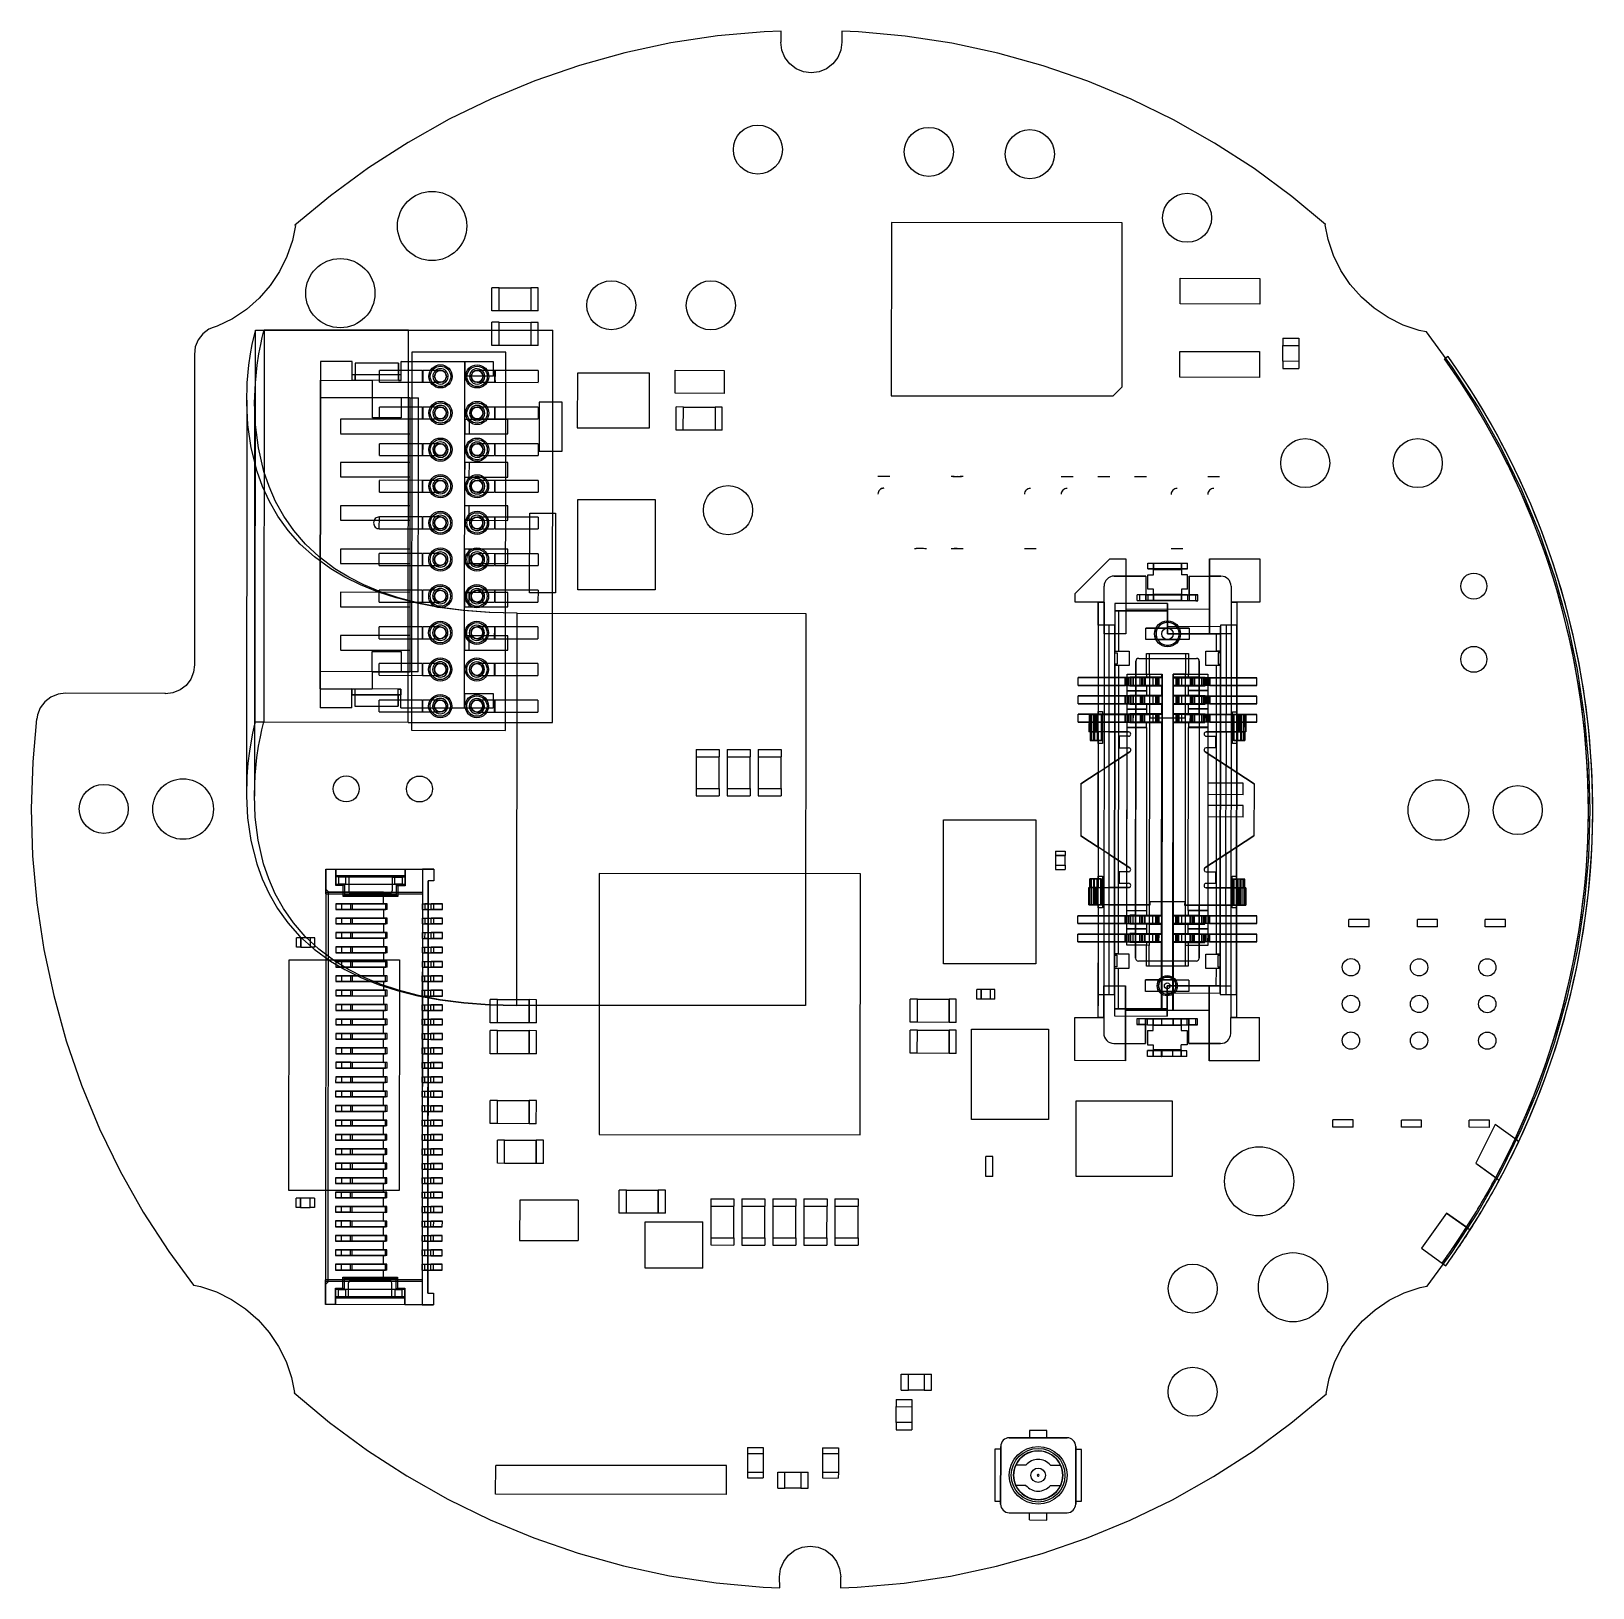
# Model space of a CAD drawing. Extents: x 21 to 75.1, y 333 to 387.
import ezdxf

# ---------------------------------------------------------------- set-up
doc = ezdxf.new("R2010")
doc.units = 0
doc.layers.get('0').update_dxf_attribs({"linetype": 'CONTINUOUS'})

msp = doc.modelspace()

# ---------------------------------------------------------------- linework, layer by layer
at = {"color": 7, "linetype": 'CONTINUOUS'}
for p, q in [((46.398, 386.949), (44.773, 386.803)), ((46.979, 386.966), (46.398, 386.949)), ((46.978, 386.586), (46.979, 386.966)), ((49.66, 386.947), (49.079, 386.965)), ((49.079, 386.965), (49.079, 386.964)), ((49.079, 386.964), (49.087, 386.584)), ((51.284, 386.798), (49.66, 386.947)), ((43.159, 386.559), (41.564, 386.217)), ((44.773, 386.803), (43.159, 386.559)), ((47.005, 386.312), (46.969, 386.586)), ((46.969, 386.586), (46.978, 386.586)), ((49.087, 386.584), (49.051, 386.31)), ((52.897, 386.551), (51.284, 386.798)), ((54.492, 386.207), (52.897, 386.551)), ((41.564, 386.217), (39.991, 385.781)), ((47.111, 386.056), (47.005, 386.312)), ((47.279, 385.837), (47.111, 386.056)), ((47.498, 385.668), (47.279, 385.837)), ((48.777, 385.835), (48.557, 385.667)), ((48.945, 386.055), (48.777, 385.835)), ((49.051, 386.31), (48.945, 386.055)), ((56.064, 385.768), (54.492, 386.207)), ((39.991, 385.781), (38.449, 385.25)), ((47.753, 385.562), (47.498, 385.668)), ((48.027, 385.526), (47.753, 385.562)), ((48.302, 385.562), (48.027, 385.526)), ((48.557, 385.667), (48.302, 385.562)), ((57.606, 385.234), (56.064, 385.768)), ((38.449, 385.25), (36.941, 384.626)), ((59.113, 384.609), (57.606, 385.234)), ((36.941, 384.626), (35.473, 383.913)), ((60.579, 383.893), (59.113, 384.609)), ((35.473, 383.913), (34.051, 383.113)), ((62, 383.09), (60.579, 383.893)), ((34.051, 383.113), (32.68, 382.228)), ((63.37, 382.203), (62, 383.09)), ((32.68, 382.228), (31.365, 381.262)), ((64.683, 381.235), (63.37, 382.203)), ((31.365, 381.262), (30.134, 380.237)), ((65.848, 380.262), (64.683, 381.235)), ((30.148, 380.228), (30.043, 379.706)), ((30.134, 380.237), (30.141, 380.229)), ((30.141, 380.229), (30.148, 380.228)), ((50.804, 380.33), (50.799, 374.33)), ((58.804, 380.323), (50.804, 380.33)), ((58.8, 374.633), (58.804, 380.323)), ((65.837, 380.255), (65.842, 380.256)), ((65.937, 379.747), (65.837, 380.255)), ((65.842, 380.256), (65.848, 380.262)), ((30.043, 379.706), (29.855, 379.154)), ((66.124, 379.194), (65.937, 379.747)), ((29.855, 379.154), (29.597, 378.631)), ((66.382, 378.671), (66.124, 379.194)), ((29.597, 378.631), (29.273, 378.147)), ((60.804, 377.51), (60.805, 378.402)), ((60.805, 378.402), (63.564, 378.399)), ((63.564, 378.399), (63.564, 377.507)), ((66.705, 378.186), (66.382, 378.671)), ((28.888, 377.709), (28.449, 377.324)), ((29.273, 378.147), (28.888, 377.709)), ((36.96, 377.274), (36.961, 378.074)), ((37.211, 378.074), (36.961, 378.074)), ((37.21, 377.274), (37.211, 378.074)), ((37.211, 378.074), (38.311, 378.073)), ((38.311, 378.073), (38.31, 377.273)), ((38.561, 378.073), (38.311, 378.073)), ((38.56, 377.273), (38.561, 378.073)), ((67.09, 377.747), (66.705, 378.186)), ((67.528, 377.362), (67.09, 377.747)), ((28.449, 377.324), (27.964, 377.001)), ((37.21, 377.274), (36.96, 377.274)), ((38.31, 377.273), (37.21, 377.274)), ((38.56, 377.273), (38.31, 377.273)), ((63.564, 377.507), (60.804, 377.51)), ((68.012, 377.038), (67.528, 377.362)), ((27.152, 376.637), (26.943, 376.477)), ((27.303, 376.7), (27.152, 376.637)), ((27.304, 376.697), (27.303, 376.7)), ((27.441, 376.743), (27.304, 376.697)), ((27.964, 377.001), (27.441, 376.743)), ((36.959, 376.074), (36.96, 376.874)), ((37.21, 376.874), (36.96, 376.874)), ((37.209, 376.074), (37.21, 376.874)), ((37.21, 376.874), (38.31, 376.873)), ((38.31, 376.873), (38.309, 376.073)), ((38.56, 376.873), (38.31, 376.873)), ((38.559, 376.073), (38.56, 376.873)), ((68.535, 376.779), (68.012, 377.038)), ((69.087, 376.592), (68.535, 376.779)), ((26.782, 376.268), (26.681, 376.025)), ((26.943, 376.477), (26.782, 376.268)), ((28.758, 363.008), (28.769, 376.608)), ((28.769, 376.608), (29.069, 376.607)), ((28.769, 376.608), (34.069, 376.603)), ((29.069, 376.607), (29.058, 363.007)), ((34.069, 376.603), (29.069, 376.607)), ((34.058, 363.003), (34.069, 376.603)), ((34.069, 376.603), (39.069, 376.599)), ((39.058, 362.999), (39.069, 376.599)), ((64.37, 376.322), (64.37, 376.072)), ((64.37, 376.322), (64.92, 376.321)), ((64.92, 376.321), (64.92, 376.071)), ((69.334, 376.542), (69.087, 376.592)), ((69.342, 376.548), (69.334, 376.542)), ((70.25, 375.312), (69.342, 376.548)), ((26.681, 376.025), (26.647, 375.764)), ((26.647, 375.764), (26.655, 375.764)), ((26.655, 375.764), (26.655, 365.002)), ((26.655, 375.764), (26.655, 365.002)), ((34.187, 375.841), (34.177, 362.731)), ((37.437, 375.839), (34.187, 375.841)), ((37.209, 376.074), (36.959, 376.074)), ((38.309, 376.073), (37.209, 376.074)), ((37.427, 362.729), (37.437, 375.839)), ((38.559, 376.073), (38.309, 376.073)), ((60.802, 374.97), (60.803, 375.862)), ((60.803, 375.862), (63.562, 375.859)), ((63.562, 375.859), (63.562, 374.967)), ((64.369, 375.522), (64.37, 376.072)), ((64.37, 376.072), (64.92, 376.071)), ((64.92, 376.071), (64.919, 375.521)), ((70.092, 375.691), (69.969, 375.604)), ((31.017, 375.515), (31.008, 363.515)), ((32.117, 375.514), (31.017, 375.515)), ((32.117, 374.864), (32.117, 375.514)), ((32.117, 375.064), (33.817, 375.062)), ((32.117, 374.864), (32.117, 375.064)), ((32.117, 375.064), (32.217, 375.064)), ((33.717, 375.462), (32.217, 375.464)), ((32.217, 375.464), (32.217, 375.064)), ((32.217, 375.464), (32.217, 374.864)), ((32.217, 375.064), (33.717, 375.062)), ((32.217, 374.864), (32.217, 375.064)), ((34.551, 375.206), (33.062, 375.207)), ((33.062, 374.797), (33.062, 375.206)), ((33.717, 375.462), (33.717, 375.062)), ((33.717, 374.862), (33.717, 375.462)), ((33.717, 375.062), (33.817, 375.062)), ((33.717, 375.062), (33.717, 374.862)), ((33.817, 374.862), (33.817, 375.512)), ((33.817, 375.512), (36.017, 375.511)), ((37.017, 375.51), (33.817, 375.512)), ((33.817, 374.862), (33.817, 375.062)), ((34.556, 375.206), (34.562, 375.206)), ((34.562, 375.206), (34.562, 374.796)), ((35.177, 375.206), (34.573, 375.206)), ((36.008, 363.511), (36.017, 375.511)), ((36.008, 364.011), (36.017, 375.011)), ((36.017, 375.511), (37.017, 375.51)), ((36.017, 375.511), (36.017, 375.011)), ((37.017, 375.01), (36.017, 375.011)), ((37.062, 375.204), (36.447, 375.205)), ((37.017, 375.01), (37.017, 375.51)), ((37.062, 374.794), (37.062, 375.204)), ((37.062, 375.204), (37.068, 375.204)), ((38.562, 375.203), (37.067, 375.204)), ((38.562, 375.203), (38.562, 374.794)), ((39.919, 375.116), (39.918, 373.216)), ((42.419, 375.114), (39.919, 375.116)), ((42.418, 373.214), (42.419, 375.114)), ((43.314, 374.414), (43.314, 375.21)), ((43.314, 375.21), (45.006, 375.208)), ((45.006, 375.208), (45.006, 374.412)), ((64.919, 375.521), (64.369, 375.522)), ((64.369, 375.522), (64.369, 375.272)), ((64.369, 375.272), (64.919, 375.271)), ((64.919, 375.521), (64.919, 375.271)), ((71.135, 373.941), (70.25, 375.312)), ((31.016, 374.265), (31.017, 374.865)), ((31.017, 374.865), (32.817, 374.863)), ((33.817, 374.862), (32.117, 374.864)), ((32.117, 374.864), (32.217, 374.864)), ((32.816, 374.263), (32.817, 374.863)), ((33.062, 374.797), (34.556, 374.796)), ((33.717, 374.862), (33.817, 374.862)), ((34.556, 374.796), (34.562, 374.796)), ((34.562, 374.796), (35.177, 374.796)), ((36.447, 374.795), (37.051, 374.794)), ((37.062, 374.794), (37.067, 374.794)), ((37.072, 374.794), (38.562, 374.793)), ((58.489, 374.324), (58.8, 374.633)), ((63.562, 374.967), (60.802, 374.97)), ((28.462, 374.171), (28.451, 360.571)), ((28.737, 374.048), (28.726, 360.448)), ((31.009, 364.765), (31.016, 374.265)), ((31.016, 374.265), (32.816, 374.263)), ((31.016, 374.265), (34.416, 374.262)), ((32.816, 373.563), (32.816, 374.263)), ((33.816, 374.262), (32.816, 374.263)), ((34.55, 373.936), (33.061, 373.937)), ((33.061, 373.527), (33.061, 373.936)), ((33.816, 374.262), (33.816, 373.562)), ((34.116, 374.262), (33.816, 374.262)), ((34.116, 374.262), (34.109, 364.762)), ((34.116, 374.262), (34.416, 374.262)), ((34.409, 364.762), (34.416, 374.262)), ((34.555, 373.936), (34.561, 373.936)), ((34.561, 373.936), (34.561, 373.526)), ((35.176, 373.936), (34.572, 373.936)), ((37.061, 373.934), (36.446, 373.935)), ((37.061, 373.524), (37.061, 373.934)), ((37.061, 373.934), (37.067, 373.934)), ((38.561, 373.933), (37.066, 373.934)), ((38.561, 373.933), (38.561, 373.524)), ((38.597, 374.104), (38.596, 372.412)), ((39.393, 374.104), (38.597, 374.104)), ((39.392, 372.412), (39.393, 374.104)), ((45.006, 374.412), (43.314, 374.414)), ((43.342, 373.139), (43.343, 373.939)), ((43.593, 373.938), (43.343, 373.939)), ((43.592, 373.138), (43.593, 373.938)), ((43.593, 373.938), (44.693, 373.938)), ((44.693, 373.938), (44.693, 373.138)), ((44.943, 373.937), (44.693, 373.938)), ((44.943, 373.137), (44.943, 373.937)), ((50.799, 374.33), (58.489, 374.324)), ((71.935, 372.519), (71.135, 373.941)), ((31.716, 373.514), (31.715, 373.015)), ((34.116, 373.512), (31.716, 373.514)), ((33.816, 373.562), (32.816, 373.563)), ((33.061, 373.527), (34.555, 373.526)), ((34.116, 373.512), (34.115, 373.013)), ((34.555, 373.526), (34.561, 373.526)), ((34.561, 373.526), (35.176, 373.526)), ((36.166, 373.51), (36.014, 373.511)), ((36.016, 373.51), (36.015, 373.011)), ((36.166, 373.51), (36.165, 373.011)), ((37.516, 373.509), (36.166, 373.51)), ((36.446, 373.525), (37.05, 373.524)), ((37.061, 373.524), (37.066, 373.524)), ((37.071, 373.524), (38.561, 373.523)), ((37.515, 373.01), (37.516, 373.509)), ((31.715, 373.014), (34.115, 373.012)), ((36.015, 373.011), (36.165, 373.01)), ((36.165, 373.01), (37.515, 373.009)), ((39.918, 373.216), (42.418, 373.214)), ((43.592, 373.138), (43.342, 373.139)), ((44.692, 373.137), (43.592, 373.138)), ((44.943, 373.137), (44.693, 373.138)), ((33.059, 372.257), (33.06, 372.666)), ((34.549, 372.666), (33.06, 372.667)), ((34.554, 372.666), (34.56, 372.666)), ((34.56, 372.666), (34.559, 372.256)), ((35.175, 372.666), (34.571, 372.666)), ((37.06, 372.664), (36.445, 372.665)), ((37.059, 372.254), (37.06, 372.664)), ((37.06, 372.664), (37.066, 372.664)), ((38.56, 372.663), (37.065, 372.664)), ((38.56, 372.663), (38.559, 372.254)), ((38.596, 372.412), (39.392, 372.412)), ((72.648, 371.051), (71.935, 372.519)), ((31.715, 372.014), (31.714, 371.515)), ((34.115, 372.012), (31.715, 372.014)), ((33.059, 372.257), (34.554, 372.256)), ((34.115, 372.012), (34.114, 371.513)), ((34.554, 372.256), (34.559, 372.256)), ((34.559, 372.256), (35.174, 372.256)), ((36.165, 372.01), (36.013, 372.011)), ((36.015, 372.01), (36.014, 371.511)), ((36.165, 372.01), (36.164, 371.511)), ((37.515, 372.009), (36.165, 372.01)), ((36.444, 372.255), (37.049, 372.254)), ((37.059, 372.254), (37.065, 372.254)), ((37.07, 372.254), (38.559, 372.253)), ((37.514, 371.51), (37.515, 372.009)), ((31.714, 371.514), (34.114, 371.512)), ((33.058, 370.987), (33.059, 371.396)), ((34.548, 371.396), (33.059, 371.397)), ((34.553, 371.396), (34.559, 371.396)), ((34.559, 371.396), (34.558, 370.986)), ((35.174, 371.396), (34.57, 371.396)), ((36.013, 371.511), (36.164, 371.51)), ((36.164, 371.51), (37.514, 371.509)), ((37.059, 371.394), (36.444, 371.395)), ((37.058, 370.984), (37.059, 371.394)), ((37.059, 371.394), (37.064, 371.394)), ((38.559, 371.393), (37.064, 371.394)), ((38.559, 371.393), (38.558, 370.984)), ((33.058, 370.987), (34.553, 370.986)), ((34.553, 370.986), (34.558, 370.986)), ((34.558, 370.986), (35.173, 370.986)), ((36.443, 370.985), (37.048, 370.984)), ((37.058, 370.984), (37.064, 370.984)), ((37.069, 370.984), (38.558, 370.983)), ((39.938, 367.604), (39.941, 370.729)), ((39.941, 370.729), (42.616, 370.727)), ((42.616, 370.727), (42.613, 367.602)), ((73.272, 369.543), (72.648, 371.051)), ((34.113, 370.512), (31.713, 370.514)), ((31.713, 370.514), (31.713, 370.015)), ((34.113, 370.512), (34.113, 370.013)), ((36.163, 370.51), (36.012, 370.511)), ((36.013, 370.51), (36.013, 370.011)), ((37.513, 370.509), (36.163, 370.51)), ((36.163, 370.51), (36.163, 370.011)), ((37.513, 370.01), (37.513, 370.509)), ((38.266, 367.497), (38.268, 370.257)), ((38.268, 370.257), (39.16, 370.256)), ((39.16, 370.256), (39.158, 367.497)), ((31.713, 370.014), (34.113, 370.012)), ((33.057, 369.717), (33.058, 370.126)), ((33.057, 369.717), (34.552, 369.716)), ((34.547, 370.126), (33.058, 370.127)), ((34.552, 370.126), (34.558, 370.126)), ((34.552, 369.716), (34.557, 369.716)), ((34.558, 370.126), (34.557, 369.716)), ((34.557, 369.716), (35.172, 369.716)), ((35.173, 370.126), (34.569, 370.126)), ((36.012, 370.011), (36.163, 370.01)), ((36.163, 370.01), (37.513, 370.009)), ((36.442, 369.715), (37.047, 369.714)), ((37.058, 370.124), (36.443, 370.125)), ((37.057, 369.714), (37.058, 370.124)), ((37.057, 369.714), (37.063, 369.714)), ((37.058, 370.124), (37.063, 370.124)), ((38.558, 370.123), (37.063, 370.124)), ((37.068, 369.714), (38.557, 369.713)), ((38.558, 370.123), (38.557, 369.714)), ((73.803, 368), (73.272, 369.543)), ((34.112, 369.012), (31.712, 369.014)), ((31.712, 369.014), (31.712, 368.515)), ((31.712, 368.514), (34.112, 368.512)), ((33.056, 368.447), (33.057, 368.856)), ((34.546, 368.856), (33.057, 368.857)), ((34.112, 369.012), (34.112, 368.513)), ((34.551, 368.856), (34.557, 368.856)), ((34.557, 368.856), (34.556, 368.446)), ((35.172, 368.856), (34.568, 368.856)), ((36.162, 369.01), (36.01, 369.011)), ((36.011, 368.511), (36.162, 368.51)), ((36.012, 369.01), (36.012, 368.511)), ((37.512, 369.009), (36.162, 369.01)), ((36.162, 369.01), (36.162, 368.511)), ((36.162, 368.51), (37.512, 368.509)), ((37.057, 368.854), (36.442, 368.855)), ((37.056, 368.444), (37.057, 368.854)), ((37.057, 368.854), (37.062, 368.854)), ((38.557, 368.853), (37.062, 368.854)), ((37.512, 368.51), (37.512, 369.009)), ((38.557, 368.853), (38.556, 368.444)), ((57.173, 367.478), (58.374, 368.677)), ((58.374, 368.677), (58.924, 368.676)), ((58.924, 368.676), (58.922, 366.076)), ((58.924, 368.676), (58.924, 368.076)), ((59.689, 368.525), (61.059, 368.524)), ((59.689, 368.325), (59.689, 368.525)), ((59.689, 368.525), (59.889, 368.525)), ((59.889, 368.525), (60.859, 368.525)), ((59.889, 368.525), (59.889, 368.325)), ((59.889, 368.3), (59.889, 368.525)), ((60.859, 368.525), (61.059, 368.524)), ((60.859, 368.325), (60.859, 368.525)), ((60.859, 368.525), (60.859, 368.3)), ((61.059, 368.324), (61.059, 368.524)), ((61.824, 368.674), (61.822, 366.074)), ((61.824, 368.674), (63.574, 368.672)), ((61.824, 368.074), (61.824, 368.674)), ((63.574, 368.672), (63.573, 367.172)), ((33.056, 368.447), (34.551, 368.446)), ((34.551, 368.446), (34.556, 368.446)), ((34.556, 368.446), (35.171, 368.446)), ((36.441, 368.445), (37.046, 368.444)), ((37.056, 368.444), (37.062, 368.444)), ((37.067, 368.444), (38.556, 368.443)), ((58.524, 368.076), (59.624, 368.076)), ((58.924, 368.076), (58.524, 368.076)), ((58.924, 368.076), (58.923, 366.926)), ((59.624, 368.076), (58.924, 368.076)), ((59.624, 368.076), (59.623, 367.426)), ((59.624, 368.076), (59.623, 367.226)), ((59.688, 367.625), (59.689, 368.125)), ((61.059, 368.324), (59.689, 368.325)), ((59.689, 368.325), (59.889, 368.325)), ((59.689, 368.125), (59.889, 368.125)), ((59.889, 368.325), (60.859, 368.325)), ((59.889, 368.325), (59.889, 368.3)), ((59.889, 368.3), (60.859, 368.3)), ((59.889, 368.125), (59.889, 368.3)), ((60.859, 368.325), (61.059, 368.324)), ((60.859, 368.325), (60.859, 368.3)), ((60.859, 368.3), (60.859, 368.125)), ((61.059, 368.124), (60.859, 368.125)), ((61.058, 367.624), (61.059, 368.124)), ((61.123, 367.424), (61.124, 368.074)), ((61.124, 368.074), (61.123, 367.224)), ((61.124, 368.074), (62.224, 368.073)), ((61.124, 368.074), (61.824, 368.074)), ((61.823, 366.924), (61.824, 368.074)), ((62.224, 368.073), (61.824, 368.074)), ((74.24, 366.428), (73.803, 368)), ((34.111, 367.512), (31.711, 367.514)), ((31.711, 367.514), (31.711, 367.015)), ((33.055, 367.177), (33.056, 367.586)), ((34.545, 367.586), (33.056, 367.587)), ((34.111, 367.512), (34.111, 367.013)), ((34.55, 367.586), (34.556, 367.586)), ((34.556, 367.586), (34.555, 367.176)), ((35.171, 367.586), (34.567, 367.586)), ((36.161, 367.51), (36.009, 367.511)), ((36.011, 367.51), (36.011, 367.011)), ((37.511, 367.509), (36.161, 367.51)), ((36.161, 367.51), (36.161, 367.011)), ((37.056, 367.584), (36.441, 367.585)), ((37.055, 367.174), (37.056, 367.584)), ((37.056, 367.584), (37.061, 367.584)), ((38.556, 367.583), (37.061, 367.584)), ((37.511, 367.01), (37.511, 367.509)), ((39.158, 367.497), (38.266, 367.497)), ((38.556, 367.583), (38.555, 367.174)), ((42.613, 367.602), (39.938, 367.604)), ((57.173, 367.178), (57.173, 367.478)), ((58.173, 367.177), (58.173, 367.727)), ((59.623, 367.426), (59.323, 367.426)), ((59.398, 367.426), (59.323, 367.426)), ((59.323, 367.226), (59.323, 367.426)), ((59.623, 367.426), (59.398, 367.426)), ((59.398, 367.426), (59.398, 367.226)), ((59.623, 367.426), (61.123, 367.424)), ((59.688, 367.425), (59.623, 367.426)), ((59.623, 367.226), (59.623, 367.426)), ((59.888, 367.625), (59.688, 367.625)), ((59.888, 367.425), (59.688, 367.425)), ((59.688, 367.425), (59.688, 367.225)), ((59.888, 367.45), (59.888, 367.625)), ((59.888, 367.45), (60.858, 367.45)), ((59.888, 367.45), (59.888, 367.425)), ((59.888, 367.225), (59.888, 367.45)), ((60.858, 367.425), (59.888, 367.425)), ((59.888, 367.425), (59.888, 367.225)), ((61.058, 367.624), (60.858, 367.625)), ((60.858, 367.625), (60.858, 367.45)), ((60.858, 367.425), (60.858, 367.45)), ((60.858, 367.45), (60.858, 367.225)), ((61.058, 367.424), (60.858, 367.425)), ((60.858, 367.225), (60.858, 367.425)), ((61.058, 367.424), (61.058, 367.224)), ((61.058, 367.424), (61.123, 367.424)), ((61.123, 367.424), (61.423, 367.424)), ((61.348, 367.424), (61.123, 367.424)), ((61.123, 367.424), (61.123, 367.224)), ((61.423, 367.424), (61.348, 367.424)), ((61.348, 367.224), (61.348, 367.424)), ((61.423, 367.224), (61.423, 367.424)), ((62.573, 367.723), (62.573, 367.173)), ((31.711, 367.014), (34.111, 367.012)), ((33.055, 367.177), (34.55, 367.176)), ((34.55, 367.176), (34.555, 367.176)), ((34.555, 367.176), (35.17, 367.176)), ((36.01, 367.011), (36.161, 367.01)), ((36.161, 367.01), (37.511, 367.009)), ((36.44, 367.175), (37.045, 367.174)), ((37.055, 367.174), (37.061, 367.174)), ((37.066, 367.174), (38.555, 367.173)), ((58.173, 367.177), (57.173, 367.178)), ((57.973, 367.177), (57.97, 363.377)), ((57.972, 366.377), (57.973, 367.177)), ((57.973, 367.177), (58.173, 367.177)), ((58.173, 367.177), (58.161, 352.777)), ((58.172, 366.077), (58.173, 367.177)), ((58.543, 367.126), (58.542, 366.376)), ((60.373, 367.125), (58.543, 367.126)), ((58.543, 367.126), (58.543, 366.876)), ((58.923, 366.926), (58.922, 366.076)), ((61.823, 366.924), (58.923, 366.926)), ((61.423, 367.224), (59.323, 367.226)), ((59.323, 367.226), (59.398, 367.226)), ((59.398, 367.226), (61.348, 367.224)), ((59.688, 367.225), (59.623, 367.226)), ((59.888, 367.225), (59.688, 367.225)), ((61.058, 367.224), (59.688, 367.225)), ((60.858, 367.225), (59.888, 367.225)), ((60.373, 367.125), (60.372, 366.325)), ((60.373, 366.875), (60.373, 367.125)), ((61.058, 367.224), (60.858, 367.225)), ((61.123, 367.224), (61.058, 367.224)), ((61.348, 367.224), (61.423, 367.224)), ((61.822, 366.074), (61.823, 366.924)), ((62.573, 367.173), (62.561, 352.773)), ((62.573, 367.173), (62.572, 366.073)), ((62.573, 367.173), (62.773, 367.173)), ((63.573, 367.172), (62.573, 367.173)), ((62.773, 367.173), (62.77, 363.373)), ((62.773, 367.173), (62.772, 366.373)), ((37.825, 353.193), (37.836, 366.793)), ((37.836, 366.793), (47.836, 366.785)), ((47.836, 366.785), (47.825, 353.185)), ((57.972, 366.377), (57.97, 363.277)), ((58.542, 366.376), (57.972, 366.377)), ((58.342, 366.377), (57.972, 366.377)), ((58.342, 366.377), (58.34, 363.277)), ((58.542, 366.376), (58.342, 366.377)), ((58.532, 353.576), (58.542, 366.376)), ((58.543, 366.876), (58.541, 365.476)), ((58.673, 366.876), (58.543, 366.876)), ((58.543, 366.876), (60.373, 366.875)), ((58.673, 366.876), (58.671, 365.476)), ((60.373, 366.875), (58.673, 366.876)), ((60.372, 366.075), (60.373, 366.875)), ((62.202, 366.373), (62.192, 353.573)), ((62.772, 366.373), (62.202, 366.373)), ((62.202, 366.373), (62.202, 366.323)), ((62.402, 366.373), (62.202, 366.373)), ((62.402, 366.373), (62.4, 363.273)), ((62.772, 366.373), (62.402, 366.373)), ((62.77, 363.273), (62.772, 366.373)), ((74.581, 364.833), (74.24, 366.428)), ((31.71, 366.014), (31.709, 365.515)), ((34.11, 366.012), (31.71, 366.014)), ((33.054, 365.907), (33.055, 366.316)), ((33.054, 365.907), (34.549, 365.906)), ((34.544, 366.316), (33.055, 366.317)), ((34.11, 366.012), (34.109, 365.513)), ((34.549, 366.316), (34.555, 366.316)), ((34.549, 365.906), (34.554, 365.906)), ((34.555, 366.316), (34.554, 365.906)), ((34.554, 365.906), (35.169, 365.906)), ((35.17, 366.316), (34.566, 366.316)), ((36.16, 366.01), (36.008, 366.011)), ((36.01, 366.01), (36.009, 365.511)), ((36.16, 366.01), (36.159, 365.511)), ((37.51, 366.009), (36.16, 366.01)), ((36.439, 365.905), (37.044, 365.904)), ((37.055, 366.314), (36.44, 366.315)), ((37.054, 365.904), (37.055, 366.314)), ((37.054, 365.904), (37.06, 365.904)), ((37.055, 366.314), (37.06, 366.314)), ((38.555, 366.313), (37.06, 366.314)), ((37.065, 365.904), (38.554, 365.903)), ((37.509, 365.51), (37.51, 366.009)), ((38.555, 366.313), (38.554, 365.904)), ((58.172, 366.077), (58.162, 353.877)), ((58.922, 366.076), (58.172, 366.077)), ((59.622, 366.276), (61.122, 366.274)), ((60.026, 366.275), (59.622, 366.276)), ((59.622, 365.876), (59.622, 366.276)), ((61.122, 365.874), (59.622, 365.876)), ((60.025, 365.875), (59.622, 365.876)), ((60.025, 365.875), (60.718, 365.875)), ((60.719, 366.275), (60.026, 366.275)), ((60.372, 366.325), (60.372, 366.075)), ((62.202, 366.323), (60.372, 366.325)), ((62.072, 366.074), (60.372, 366.075)), ((60.372, 366.075), (62.202, 366.073)), ((61.122, 365.874), (60.718, 365.875)), ((61.122, 366.274), (60.719, 366.275)), ((61.122, 366.274), (61.122, 365.874)), ((62.572, 366.073), (61.822, 366.074)), ((62.071, 365.474), (62.072, 366.074)), ((62.202, 366.073), (62.072, 366.074)), ((62.201, 365.473), (62.202, 366.073)), ((62.202, 366.073), (62.202, 366.323)), ((62.572, 366.073), (62.562, 353.873)), ((31.709, 365.514), (34.109, 365.512)), ((32.809, 365.463), (33.809, 365.462)), ((32.809, 364.763), (32.809, 365.463)), ((33.809, 365.462), (33.809, 364.762)), ((36.009, 365.511), (36.159, 365.51)), ((36.159, 365.51), (37.509, 365.509)), ((58.541, 365.476), (58.671, 365.476)), ((58.541, 365.476), (59.041, 365.476)), ((58.541, 364.976), (58.541, 365.476)), ((58.541, 365.021), (58.541, 365.421)), ((58.541, 365.421), (58.621, 365.421)), ((58.621, 365.421), (58.621, 365.021)), ((58.671, 365.476), (59.041, 365.476)), ((59.041, 365.476), (59.041, 364.976)), ((59.646, 364.676), (59.646, 365.396)), ((59.646, 365.396), (59.746, 365.395)), ((59.646, 365.396), (61.096, 365.394)), ((59.746, 364.675), (59.746, 365.395)), ((59.746, 365.395), (60.996, 365.394)), ((60.996, 365.394), (60.996, 364.674)), ((60.996, 365.394), (61.096, 365.394)), ((61.096, 365.394), (61.096, 364.674)), ((61.701, 364.974), (61.701, 365.474)), ((61.701, 365.474), (62.071, 365.474)), ((61.701, 365.474), (62.201, 365.473)), ((62.201, 365.473), (62.071, 365.474)), ((62.121, 365.419), (62.121, 365.019)), ((62.201, 365.418), (62.121, 365.419)), ((62.201, 364.973), (62.201, 365.473)), ((62.201, 365.018), (62.201, 365.418)), ((26.621, 364.741), (26.52, 364.498)), ((26.655, 365.002), (26.621, 364.741)), ((31.008, 364.165), (31.009, 364.765)), ((32.809, 364.763), (31.009, 364.765)), ((34.409, 364.762), (31.009, 364.765)), ((32.809, 364.763), (32.808, 364.163)), ((32.809, 364.763), (33.809, 364.762)), ((33.053, 364.637), (33.054, 365.046)), ((34.543, 365.046), (33.054, 365.047)), ((33.809, 364.762), (34.109, 364.762)), ((34.409, 364.762), (34.109, 364.762)), ((34.548, 365.046), (34.554, 365.046)), ((34.554, 365.046), (34.553, 364.636)), ((35.169, 365.046), (34.565, 365.046)), ((37.054, 365.044), (36.439, 365.045)), ((37.053, 364.634), (37.054, 365.044)), ((37.054, 365.044), (37.059, 365.044)), ((38.554, 365.043), (37.059, 365.044)), ((38.554, 365.043), (38.553, 364.634)), ((58.541, 364.976), (58.533, 354.976)), ((58.621, 365.021), (58.541, 365.021)), ((58.671, 364.976), (58.541, 364.976)), ((59.041, 364.976), (58.541, 364.976)), ((58.671, 364.976), (58.663, 354.976)), ((59.041, 364.976), (58.671, 364.976)), ((59.271, 365.123), (59.27, 363.276)), ((59.271, 364.571), (59.271, 365.123)), ((59.371, 365.223), (61.371, 365.222)), ((61.47, 363.274), (61.471, 365.122)), ((61.471, 365.122), (61.471, 364.569)), ((62.071, 364.974), (61.701, 364.974)), ((62.201, 364.973), (61.701, 364.974)), ((62.063, 354.974), (62.071, 364.974)), ((62.201, 364.973), (62.071, 364.974)), ((62.121, 365.019), (62.201, 365.018)), ((62.193, 354.973), (62.201, 364.973)), ((74.825, 363.219), (74.581, 364.833)), ((26.359, 364.289), (26.15, 364.129)), ((26.52, 364.498), (26.359, 364.289)), ((33.053, 364.637), (34.548, 364.636)), ((34.548, 364.636), (34.553, 364.636)), ((34.553, 364.636), (35.168, 364.636)), ((36.438, 364.635), (37.042, 364.634)), ((37.053, 364.634), (37.059, 364.634)), ((37.064, 364.634), (38.553, 364.633)), ((58.901, 364.556), (57.271, 364.557)), ((57.271, 364.287), (57.271, 364.557)), ((57.271, 364.557), (58.921, 364.556)), ((57.271, 364.287), (58.901, 364.286)), ((58.921, 364.286), (57.271, 364.287)), ((58.901, 364.286), (58.901, 364.556)), ((58.968, 364.556), (58.901, 364.556)), ((58.967, 364.286), (58.901, 364.286)), ((58.921, 364.286), (58.921, 364.556)), ((58.921, 364.556), (59.02, 364.556)), ((58.921, 364.286), (59.019, 364.286)), ((58.963, 355.276), (58.971, 364.676)), ((58.968, 364.556), (58.967, 364.286)), ((58.967, 364.286), (59.423, 364.286)), ((59.424, 364.556), (58.968, 364.556)), ((58.97, 364.109), (58.971, 364.676)), ((58.971, 364.676), (59.646, 364.676)), ((59.019, 364.286), (59.02, 364.556)), ((59.019, 364.286), (59.49, 364.286)), ((59.02, 364.556), (59.49, 364.556)), ((59.071, 364.571), (59.07, 364.271)), ((59.07, 364.271), (59.645, 364.271)), ((59.27, 364.271), (59.07, 364.271)), ((59.271, 364.571), (59.071, 364.571)), ((59.071, 364.571), (59.646, 364.571)), ((59.071, 364.556), (59.071, 364.286)), ((59.111, 364.556), (59.071, 364.556)), ((59.111, 364.286), (59.071, 364.286)), ((59.079, 364.556), (59.479, 364.556)), ((59.079, 364.286), (59.079, 364.556)), ((59.079, 364.286), (59.479, 364.286)), ((59.512, 364.556), (59.111, 364.556)), ((59.111, 364.286), (59.111, 364.556)), ((59.512, 364.286), (59.111, 364.286)), ((59.171, 364.556), (59.171, 364.286)), ((59.187, 364.556), (59.171, 364.556)), ((59.187, 364.286), (59.171, 364.286)), ((59.576, 364.556), (59.176, 364.556)), ((59.176, 364.556), (59.176, 364.286)), ((59.576, 364.286), (59.176, 364.286)), ((59.187, 364.556), (59.512, 364.556)), ((59.187, 364.286), (59.187, 364.556)), ((59.187, 364.286), (59.512, 364.286)), ((59.27, 364.271), (59.271, 364.571)), ((59.27, 364.271), (59.757, 364.27)), ((59.27, 363.936), (59.27, 364.271)), ((59.758, 364.57), (59.271, 364.571)), ((59.423, 364.286), (59.424, 364.556)), ((59.423, 364.286), (59.591, 364.286)), ((59.591, 364.556), (59.424, 364.556)), ((59.479, 364.556), (59.971, 364.555)), ((59.479, 364.286), (59.479, 364.556)), ((59.479, 364.286), (59.971, 364.285)), ((59.49, 364.556), (59.49, 364.286)), ((59.49, 364.556), (59.591, 364.556)), ((59.49, 364.286), (59.591, 364.286)), ((59.512, 364.286), (59.512, 364.556)), ((59.576, 364.556), (59.871, 364.555)), ((59.576, 364.286), (59.576, 364.556)), ((59.871, 364.285), (59.576, 364.286)), ((59.591, 364.556), (59.591, 364.286)), ((59.591, 364.556), (60.171, 364.555)), ((60.071, 364.555), (59.591, 364.556)), ((59.591, 364.286), (60.171, 364.285)), ((60.071, 364.285), (59.591, 364.286)), ((59.645, 364.271), (59.745, 364.27)), ((59.645, 364.271), (59.645, 364.108)), ((59.646, 364.676), (59.646, 364.571)), ((59.646, 364.676), (59.746, 364.675)), ((59.646, 364.571), (59.746, 364.57)), ((59.745, 364.27), (60.17, 364.27)), ((59.745, 364.27), (59.745, 363.935)), ((59.746, 364.675), (60.181, 364.675)), ((59.746, 364.665), (59.746, 364.675)), ((60.171, 364.665), (59.746, 364.665)), ((59.746, 364.665), (59.746, 364.57)), ((60.171, 364.57), (59.746, 364.57)), ((59.757, 364.27), (59.758, 364.57)), ((60.17, 364.27), (59.757, 364.27)), ((60.171, 364.57), (59.758, 364.57)), ((60.006, 364.555), (59.871, 364.555)), ((59.871, 364.285), (59.871, 364.555)), ((60.006, 364.285), (59.871, 364.285)), ((59.971, 364.555), (60.006, 364.555)), ((59.971, 364.285), (59.971, 364.555)), ((59.971, 364.285), (60.006, 364.285)), ((60.006, 364.555), (60.036, 364.555)), ((60.006, 364.555), (60.006, 364.285)), ((60.006, 364.285), (60.036, 364.285)), ((60.036, 364.555), (60.071, 364.555)), ((60.171, 364.555), (60.036, 364.555)), ((60.036, 364.555), (60.036, 364.285)), ((60.036, 364.285), (60.071, 364.285)), ((60.036, 364.285), (60.171, 364.285)), ((60.071, 364.555), (60.071, 364.285)), ((60.171, 364.555), (60.071, 364.555)), ((60.171, 364.285), (60.071, 364.285)), ((60.171, 364.57), (60.17, 364.27)), ((60.17, 364.27), (60.171, 364.285)), ((60.17, 363.935), (60.17, 364.27)), ((60.181, 364.675), (60.171, 353.025)), ((60.171, 364.57), (60.171, 364.665)), ((60.171, 364.555), (60.171, 364.57)), ((60.171, 364.555), (60.171, 364.285)), ((60.173, 354.551), (60.181, 364.675)), ((60.551, 353.025), (60.561, 364.675)), ((60.561, 364.675), (60.553, 354.551)), ((60.996, 364.674), (60.561, 364.675)), ((60.571, 364.57), (60.57, 364.27)), ((60.571, 364.285), (60.57, 364.27)), ((60.57, 364.27), (60.57, 363.935)), ((60.984, 364.269), (60.57, 364.27)), ((60.57, 364.27), (60.995, 364.269)), ((60.996, 364.664), (60.571, 364.665)), ((60.571, 364.665), (60.571, 364.57)), ((60.571, 364.57), (60.571, 364.555)), ((60.571, 364.57), (60.996, 364.569)), ((60.984, 364.569), (60.571, 364.57)), ((60.571, 364.555), (60.671, 364.555)), ((60.706, 364.555), (60.571, 364.555)), ((60.571, 364.285), (60.571, 364.555)), ((60.571, 364.555), (61.151, 364.554)), ((60.671, 364.285), (60.571, 364.285)), ((60.571, 364.285), (61.151, 364.284)), ((60.706, 364.285), (60.571, 364.285)), ((61.151, 364.554), (60.671, 364.555)), ((60.671, 364.285), (60.671, 364.555)), ((60.706, 364.555), (60.671, 364.555)), ((61.151, 364.284), (60.671, 364.285)), ((60.671, 364.285), (60.706, 364.285)), ((60.736, 364.555), (60.706, 364.555)), ((60.706, 364.285), (60.706, 364.555)), ((60.706, 364.285), (60.736, 364.285)), ((60.871, 364.555), (60.736, 364.555)), ((60.771, 364.555), (60.736, 364.555)), ((60.736, 364.555), (60.736, 364.285)), ((60.736, 364.285), (60.771, 364.285)), ((60.871, 364.285), (60.736, 364.285)), ((60.771, 364.555), (61.262, 364.554)), ((60.771, 364.285), (60.771, 364.555)), ((60.771, 364.285), (61.262, 364.284)), ((60.871, 364.555), (61.166, 364.554)), ((60.871, 364.285), (60.871, 364.555)), ((61.166, 364.284), (60.871, 364.285)), ((60.984, 364.569), (60.984, 364.269)), ((61.471, 364.569), (60.984, 364.569)), ((61.47, 364.269), (60.984, 364.269)), ((60.995, 363.934), (60.995, 364.269)), ((60.995, 364.269), (61.095, 364.269)), ((60.996, 364.674), (60.996, 364.664)), ((60.996, 364.674), (61.096, 364.674)), ((60.996, 364.569), (60.996, 364.664)), ((60.996, 364.569), (61.096, 364.569)), ((61.095, 364.107), (61.095, 364.269)), ((61.095, 364.269), (61.67, 364.269)), ((61.096, 364.569), (61.096, 364.674)), ((61.096, 364.674), (61.771, 364.674)), ((61.096, 364.569), (61.671, 364.569)), ((61.151, 364.554), (61.151, 364.284)), ((61.151, 364.554), (61.251, 364.554)), ((61.318, 364.554), (61.151, 364.554)), ((61.151, 364.284), (61.251, 364.284)), ((61.318, 364.284), (61.151, 364.284)), ((61.566, 364.554), (61.166, 364.554)), ((61.166, 364.554), (61.166, 364.284)), ((61.566, 364.284), (61.166, 364.284)), ((61.229, 364.554), (61.554, 364.554)), ((61.63, 364.554), (61.229, 364.554)), ((61.229, 364.284), (61.229, 364.554)), ((61.63, 364.284), (61.229, 364.284)), ((61.229, 364.284), (61.554, 364.284)), ((61.251, 364.284), (61.251, 364.554)), ((61.251, 364.554), (61.72, 364.554)), ((61.72, 364.284), (61.251, 364.284)), ((61.262, 364.554), (61.662, 364.554)), ((61.262, 364.284), (61.262, 364.554)), ((61.262, 364.284), (61.662, 364.284)), ((61.318, 364.284), (61.318, 364.554)), ((61.773, 364.554), (61.318, 364.554)), ((61.773, 364.284), (61.318, 364.284)), ((61.471, 364.569), (61.47, 364.269)), ((61.67, 364.269), (61.47, 364.269)), ((61.47, 364.269), (61.47, 363.934)), ((61.471, 364.569), (61.671, 364.569)), ((61.554, 364.554), (61.571, 364.554)), ((61.554, 364.554), (61.554, 364.284)), ((61.554, 364.284), (61.57, 364.284)), ((61.566, 364.284), (61.566, 364.554)), ((61.571, 364.284), (61.571, 364.554)), ((61.63, 364.554), (61.67, 364.554)), ((61.63, 364.284), (61.63, 364.554)), ((61.63, 364.284), (61.67, 364.284)), ((61.662, 364.284), (61.662, 364.554)), ((61.67, 364.269), (61.671, 364.569)), ((61.671, 364.284), (61.671, 364.554)), ((61.72, 364.284), (61.72, 364.554)), ((61.72, 364.554), (61.821, 364.554)), ((61.821, 364.284), (61.72, 364.284)), ((61.771, 364.674), (61.763, 355.274)), ((61.771, 364.674), (61.77, 364.106)), ((61.84, 364.554), (61.773, 364.554)), ((61.773, 364.284), (61.773, 364.554)), ((61.84, 364.284), (61.773, 364.284)), ((61.821, 364.284), (61.821, 364.554)), ((61.821, 364.554), (63.471, 364.552)), ((63.471, 364.282), (61.821, 364.284)), ((63.471, 364.552), (61.84, 364.554)), ((61.84, 364.554), (61.84, 364.284)), ((61.84, 364.284), (63.471, 364.282)), ((63.471, 364.282), (63.471, 364.552)), ((21.47, 363.719), (21.31, 363.511)), ((21.679, 363.88), (21.47, 363.719)), ((21.923, 363.98), (21.679, 363.88)), ((22.184, 364.014), (21.923, 363.98)), ((25.646, 364.003), (22.184, 364.014)), ((25.907, 364.028), (25.646, 363.994)), ((25.646, 363.994), (25.646, 364.003)), ((26.15, 364.129), (25.907, 364.028)), ((31.008, 364.165), (32.808, 364.163)), ((32.108, 364.164), (32.108, 363.964)), ((33.808, 364.162), (32.108, 364.164)), ((32.108, 363.514), (32.108, 364.164)), ((32.108, 364.164), (32.208, 364.164)), ((33.808, 363.962), (32.108, 363.964)), ((32.108, 363.964), (32.208, 363.964)), ((32.208, 364.164), (32.208, 363.964)), ((32.208, 364.164), (32.208, 363.564)), ((32.208, 363.964), (33.708, 363.962)), ((32.208, 363.964), (32.208, 363.564)), ((33.052, 363.367), (33.053, 363.776)), ((34.542, 363.776), (33.053, 363.777)), ((33.708, 363.962), (33.708, 364.162)), ((33.708, 364.162), (33.808, 364.162)), ((33.708, 363.562), (33.708, 364.162)), ((33.708, 363.962), (33.808, 363.962)), ((33.708, 363.962), (33.708, 363.562)), ((33.808, 364.162), (33.808, 363.962)), ((33.808, 363.512), (33.808, 364.162)), ((34.547, 363.776), (34.553, 363.776)), ((34.553, 363.776), (34.552, 363.366)), ((35.168, 363.776), (34.564, 363.776)), ((36.008, 364.011), (37.008, 364.01)), ((36.008, 364.011), (36.008, 363.511)), ((37.053, 363.774), (36.438, 363.775)), ((37.008, 364.01), (37.008, 363.51)), ((37.052, 363.364), (37.053, 363.774)), ((37.053, 363.774), (37.058, 363.774)), ((38.553, 363.773), (37.058, 363.774)), ((38.553, 363.773), (38.552, 363.364)), ((58.9, 363.921), (57.27, 363.922)), ((57.27, 363.652), (57.27, 363.922)), ((57.27, 363.922), (58.92, 363.921)), ((57.27, 363.652), (58.9, 363.651)), ((58.92, 363.651), (57.27, 363.652)), ((58.967, 363.921), (58.9, 363.921)), ((58.9, 363.651), (58.9, 363.921)), ((58.967, 363.651), (58.9, 363.651)), ((58.92, 363.651), (58.92, 363.921)), ((58.92, 363.921), (59.019, 363.921)), ((58.92, 363.651), (59.019, 363.651)), ((59.423, 363.921), (58.967, 363.921)), ((58.967, 363.921), (58.967, 363.651)), ((58.967, 363.651), (59.423, 363.651)), ((58.97, 364.099), (58.97, 364.109)), ((58.97, 364.109), (59.645, 364.108)), ((58.97, 363.474), (58.97, 364.099)), ((58.97, 364.099), (59.645, 364.098)), ((59.019, 363.651), (59.019, 363.921)), ((59.019, 363.921), (59.49, 363.921)), ((59.019, 363.651), (59.49, 363.651)), ((59.27, 363.936), (59.07, 363.936)), ((59.645, 363.936), (59.07, 363.936)), ((59.07, 363.936), (59.07, 363.636)), ((59.07, 363.921), (59.07, 363.651)), ((59.111, 363.651), (59.07, 363.651)), ((59.07, 363.636), (59.645, 363.636)), ((59.27, 363.636), (59.07, 363.636)), ((59.111, 363.921), (59.071, 363.921)), ((59.078, 363.651), (59.079, 363.921)), ((59.078, 363.651), (59.478, 363.651)), ((59.079, 363.921), (59.479, 363.921)), ((59.512, 363.921), (59.111, 363.921)), ((59.111, 363.651), (59.111, 363.921)), ((59.511, 363.651), (59.111, 363.651)), ((59.17, 363.921), (59.17, 363.651)), ((59.187, 363.921), (59.17, 363.921)), ((59.187, 363.651), (59.17, 363.651)), ((59.575, 363.921), (59.175, 363.921)), ((59.175, 363.921), (59.175, 363.651)), ((59.575, 363.651), (59.175, 363.651)), ((59.187, 363.921), (59.512, 363.921)), ((59.187, 363.651), (59.187, 363.921)), ((59.187, 363.651), (59.511, 363.651)), ((59.27, 363.636), (59.27, 363.936)), ((59.757, 363.935), (59.27, 363.936)), ((59.27, 363.636), (59.757, 363.635)), ((59.27, 363.301), (59.27, 363.636)), ((59.423, 363.921), (59.423, 363.651)), ((59.59, 363.921), (59.423, 363.921)), ((59.59, 363.651), (59.423, 363.651)), ((59.478, 363.651), (59.479, 363.921)), ((59.478, 363.651), (59.97, 363.65)), ((59.479, 363.921), (59.97, 363.92)), ((59.49, 363.921), (59.49, 363.651)), ((59.49, 363.921), (59.59, 363.921)), ((59.49, 363.651), (59.59, 363.651)), ((59.511, 363.651), (59.512, 363.921)), ((59.575, 363.921), (59.87, 363.92)), ((59.575, 363.651), (59.575, 363.921)), ((59.87, 363.65), (59.575, 363.651)), ((59.59, 363.651), (59.59, 363.921)), ((59.59, 363.921), (60.17, 363.92)), ((60.07, 363.92), (59.59, 363.921)), ((59.59, 363.651), (60.17, 363.65)), ((60.07, 363.65), (59.59, 363.651)), ((59.645, 364.108), (59.645, 364.098)), ((59.645, 364.098), (59.645, 363.936)), ((59.745, 363.935), (59.645, 363.936)), ((59.645, 363.636), (59.745, 363.635)), ((59.645, 363.636), (59.645, 363.473)), ((59.745, 363.935), (60.17, 363.935)), ((59.745, 363.635), (60.17, 363.635)), ((59.745, 363.635), (59.745, 363.3)), ((60.17, 363.935), (59.757, 363.935)), ((59.757, 363.635), (59.757, 363.935)), ((60.17, 363.635), (59.757, 363.635)), ((60.005, 363.92), (59.87, 363.92)), ((59.87, 363.65), (59.87, 363.92)), ((60.005, 363.65), (59.87, 363.65)), ((59.97, 363.92), (60.005, 363.92)), ((59.97, 363.65), (59.97, 363.92)), ((59.97, 363.65), (60.005, 363.65)), ((60.005, 363.92), (60.035, 363.92)), ((60.005, 363.92), (60.005, 363.65)), ((60.005, 363.65), (60.035, 363.65)), ((60.035, 363.92), (60.07, 363.92)), ((60.17, 363.92), (60.035, 363.92)), ((60.035, 363.92), (60.035, 363.65)), ((60.035, 363.65), (60.07, 363.65)), ((60.035, 363.65), (60.17, 363.65)), ((60.17, 363.92), (60.07, 363.92)), ((60.07, 363.92), (60.07, 363.65)), ((60.17, 363.65), (60.07, 363.65)), ((60.17, 363.92), (60.17, 363.935)), ((60.17, 363.935), (60.17, 363.635)), ((60.17, 363.92), (60.17, 363.65)), ((60.17, 363.635), (60.17, 363.65)), ((60.17, 363.3), (60.17, 363.635)), ((60.57, 363.935), (60.57, 363.92)), ((60.57, 363.935), (60.995, 363.934)), ((60.57, 363.935), (60.57, 363.635)), ((60.983, 363.934), (60.57, 363.935)), ((60.57, 363.92), (60.67, 363.92)), ((60.705, 363.92), (60.57, 363.92)), ((60.57, 363.65), (60.57, 363.92)), ((60.57, 363.92), (61.15, 363.919)), ((60.67, 363.65), (60.57, 363.65)), ((60.57, 363.65), (61.15, 363.649)), ((60.705, 363.65), (60.57, 363.65)), ((60.57, 363.65), (60.57, 363.635)), ((61.15, 363.919), (60.67, 363.92)), ((60.67, 363.65), (60.67, 363.92)), ((60.705, 363.92), (60.67, 363.92)), ((61.15, 363.649), (60.67, 363.65)), ((60.67, 363.65), (60.705, 363.65)), ((60.735, 363.92), (60.705, 363.92)), ((60.705, 363.65), (60.705, 363.92)), ((60.705, 363.65), (60.735, 363.65)), ((60.87, 363.92), (60.735, 363.92)), ((60.77, 363.92), (60.735, 363.92)), ((60.735, 363.92), (60.735, 363.65)), ((60.735, 363.65), (60.77, 363.65)), ((60.87, 363.65), (60.735, 363.65)), ((60.77, 363.92), (61.262, 363.919)), ((60.77, 363.65), (60.77, 363.92)), ((60.77, 363.65), (61.262, 363.649)), ((60.87, 363.92), (61.165, 363.919)), ((60.87, 363.65), (60.87, 363.92)), ((61.165, 363.649), (60.87, 363.65)), ((60.983, 363.934), (60.983, 363.634)), ((61.47, 363.934), (60.983, 363.934)), ((60.995, 363.934), (61.095, 363.934)), ((61.095, 364.097), (61.095, 364.107)), ((61.77, 364.106), (61.095, 364.107)), ((61.095, 363.934), (61.095, 364.097)), ((61.77, 364.096), (61.095, 364.097)), ((61.095, 363.934), (61.67, 363.934)), ((61.15, 363.919), (61.15, 363.649)), ((61.15, 363.919), (61.251, 363.919)), ((61.318, 363.919), (61.15, 363.919)), ((61.15, 363.649), (61.25, 363.649)), ((61.317, 363.649), (61.15, 363.649)), ((61.565, 363.919), (61.165, 363.919)), ((61.165, 363.919), (61.165, 363.649)), ((61.565, 363.649), (61.165, 363.649)), ((61.229, 363.919), (61.554, 363.919)), ((61.629, 363.919), (61.229, 363.919)), ((61.229, 363.649), (61.229, 363.919)), ((61.629, 363.649), (61.229, 363.649)), ((61.229, 363.649), (61.553, 363.649)), ((61.25, 363.649), (61.251, 363.919)), ((61.72, 363.649), (61.25, 363.649)), ((61.251, 363.919), (61.72, 363.919)), ((61.262, 363.919), (61.662, 363.919)), ((61.262, 363.649), (61.262, 363.919)), ((61.262, 363.649), (61.662, 363.649)), ((61.317, 363.649), (61.318, 363.919)), ((61.772, 363.649), (61.317, 363.649)), ((61.772, 363.919), (61.318, 363.919)), ((61.47, 363.934), (61.67, 363.934)), ((61.47, 363.934), (61.47, 363.634)), ((61.554, 363.919), (61.553, 363.649)), ((61.553, 363.649), (61.57, 363.649)), ((61.554, 363.919), (61.57, 363.919)), ((61.565, 363.649), (61.565, 363.919)), ((61.57, 363.649), (61.57, 363.919)), ((61.629, 363.919), (61.67, 363.919)), ((61.629, 363.649), (61.629, 363.919)), ((61.629, 363.649), (61.67, 363.649)), ((61.662, 363.649), (61.662, 363.919)), ((61.67, 363.634), (61.67, 363.934)), ((61.67, 363.649), (61.67, 363.919)), ((61.72, 363.649), (61.72, 363.919)), ((61.72, 363.919), (61.82, 363.919)), ((61.82, 363.649), (61.72, 363.649)), ((61.77, 364.106), (61.77, 364.096)), ((61.77, 364.096), (61.77, 363.471)), ((61.839, 363.919), (61.772, 363.919)), ((61.772, 363.649), (61.772, 363.919)), ((61.839, 363.649), (61.772, 363.649)), ((61.82, 363.649), (61.82, 363.919)), ((61.82, 363.919), (63.47, 363.917)), ((63.47, 363.647), (61.82, 363.649)), ((63.47, 363.917), (61.839, 363.919)), ((61.839, 363.919), (61.839, 363.649)), ((61.839, 363.649), (63.47, 363.647)), ((63.47, 363.647), (63.47, 363.917)), ((21.181, 363.123), (21.045, 361.637)), ((21.19, 363.122), (21.181, 363.123)), ((21.209, 363.267), (21.19, 363.122)), ((21.31, 363.511), (21.209, 363.267)), ((32.108, 363.514), (31.008, 363.515)), ((32.208, 363.564), (33.708, 363.562)), ((33.052, 363.367), (34.547, 363.366)), ((33.808, 363.512), (36.008, 363.511)), ((33.808, 363.512), (37.008, 363.51)), ((34.547, 363.366), (34.552, 363.366)), ((34.552, 363.366), (35.167, 363.366)), ((36.008, 363.511), (37.008, 363.51)), ((36.437, 363.365), (37.041, 363.364)), ((37.052, 363.364), (37.058, 363.364)), ((37.063, 363.364), (38.552, 363.363)), ((57.269, 363.017), (57.27, 363.287)), ((58.9, 363.286), (57.27, 363.287)), ((57.27, 363.287), (58.92, 363.286)), ((57.65, 363.277), (57.649, 362.677)), ((57.65, 363.277), (57.649, 362.677)), ((57.742, 363.277), (57.65, 363.277)), ((57.65, 363.277), (57.75, 363.277)), ((57.688, 363.277), (57.687, 362.377)), ((57.842, 363.277), (57.688, 363.277)), ((57.688, 363.277), (57.821, 363.277)), ((57.742, 363.277), (57.741, 362.377)), ((57.809, 363.277), (57.742, 363.277)), ((57.749, 362.677), (57.75, 363.277)), ((57.75, 363.277), (59.77, 363.275)), ((57.809, 363.277), (57.808, 362.377)), ((57.809, 363.277), (57.839, 363.277)), ((57.821, 362.377), (57.821, 363.277)), ((57.839, 362.377), (57.84, 363.277)), ((57.842, 363.277), (57.841, 362.377)), ((58.081, 363.277), (57.842, 363.277)), ((57.856, 363.277), (57.856, 362.677)), ((57.856, 363.277), (57.856, 362.677)), ((57.896, 363.277), (57.856, 363.277)), ((57.856, 363.277), (57.94, 363.277)), ((57.896, 363.277), (57.896, 362.677)), ((57.97, 363.277), (57.896, 363.277)), ((57.94, 363.277), (57.939, 362.377)), ((57.94, 363.277), (58.069, 363.277)), ((57.969, 362.277), (57.97, 363.377)), ((57.969, 362.677), (57.97, 363.277)), ((57.97, 363.377), (58.12, 363.377)), ((57.97, 363.277), (58.34, 363.277)), ((58.069, 363.277), (58.068, 362.377)), ((58.069, 363.277), (58.099, 363.277)), ((58.081, 363.277), (58.081, 362.377)), ((58.099, 362.377), (58.1, 363.277)), ((58.12, 363.377), (58.119, 362.277)), ((58.34, 363.277), (58.339, 362.677)), ((59.27, 363.276), (58.34, 363.277)), ((58.899, 363.016), (58.9, 363.286)), ((58.967, 363.286), (58.9, 363.286)), ((58.919, 363.016), (58.92, 363.286)), ((58.92, 363.286), (59.019, 363.286)), ((58.967, 363.286), (58.966, 363.016)), ((59.422, 363.286), (58.967, 363.286)), ((58.969, 362.839), (58.97, 363.464)), ((58.97, 363.464), (58.97, 363.474)), ((58.97, 363.474), (59.645, 363.473)), ((58.97, 363.464), (59.645, 363.463)), ((59.018, 363.016), (59.019, 363.286)), ((59.019, 363.286), (59.489, 363.286)), ((59.07, 363.301), (59.069, 363.001)), ((59.07, 363.286), (59.069, 363.016)), ((59.27, 363.301), (59.07, 363.301)), ((59.645, 363.301), (59.07, 363.301)), ((59.11, 363.286), (59.07, 363.286)), ((59.078, 363.286), (59.478, 363.286)), ((59.078, 363.016), (59.078, 363.286)), ((59.511, 363.286), (59.11, 363.286)), ((59.11, 363.016), (59.11, 363.286)), ((59.17, 363.286), (59.169, 363.016)), ((59.186, 363.286), (59.17, 363.286)), ((59.175, 363.286), (59.174, 363.016)), ((59.575, 363.286), (59.175, 363.286)), ((59.186, 363.286), (59.511, 363.286)), ((59.186, 363.016), (59.186, 363.286)), ((59.27, 363.276), (59.264, 356.676)), ((59.269, 363.001), (59.27, 363.301)), ((59.757, 363.3), (59.27, 363.301)), ((59.77, 363.275), (59.27, 363.276)), ((59.422, 363.286), (59.422, 363.016)), ((59.59, 363.286), (59.422, 363.286)), ((59.478, 363.286), (59.97, 363.285)), ((59.478, 363.016), (59.478, 363.286)), ((59.489, 363.286), (59.489, 363.016)), ((59.489, 363.286), (59.59, 363.286)), ((59.511, 363.016), (59.511, 363.286)), ((59.574, 363.016), (59.575, 363.286)), ((59.575, 363.286), (59.87, 363.285)), ((59.589, 363.016), (59.59, 363.286)), ((59.59, 363.286), (60.17, 363.285)), ((60.07, 363.285), (59.59, 363.286)), ((59.645, 363.473), (59.645, 363.463)), ((59.645, 363.463), (59.645, 363.301)), ((59.745, 363.3), (59.645, 363.301)), ((59.745, 363.3), (60.17, 363.3)), ((59.756, 363), (59.757, 363.3)), ((60.17, 363.3), (59.757, 363.3)), ((59.77, 363.155), (59.77, 363.275)), ((60.97, 363.154), (59.77, 363.155)), ((59.869, 363.015), (59.87, 363.285)), ((60.005, 363.285), (59.87, 363.285)), ((59.969, 363.015), (59.97, 363.285)), ((59.97, 363.285), (60.005, 363.285)), ((60.005, 363.285), (60.004, 363.015)), ((60.005, 363.285), (60.035, 363.285)), ((60.035, 363.285), (60.034, 363.015)), ((60.035, 363.285), (60.07, 363.285)), ((60.17, 363.285), (60.035, 363.285)), ((60.07, 363.285), (60.069, 363.015)), ((60.17, 363.285), (60.07, 363.285)), ((60.17, 363.3), (60.169, 363)), ((60.17, 363.285), (60.169, 363.015)), ((60.17, 363.285), (60.17, 363.3)), ((60.57, 363.3), (60.569, 363)), ((60.569, 363.015), (60.57, 363.285)), ((60.57, 363.635), (60.57, 363.3)), ((60.983, 363.634), (60.57, 363.635)), ((60.57, 363.635), (60.995, 363.634)), ((60.57, 363.3), (60.57, 363.285)), ((60.57, 363.3), (60.995, 363.299)), ((60.983, 363.299), (60.57, 363.3)), ((60.57, 363.285), (60.67, 363.285)), ((60.705, 363.285), (60.57, 363.285)), ((60.57, 363.285), (61.15, 363.284)), ((60.669, 363.015), (60.67, 363.285)), ((61.15, 363.284), (60.67, 363.285)), ((60.705, 363.285), (60.67, 363.285)), ((60.704, 363.015), (60.705, 363.285)), ((60.735, 363.285), (60.705, 363.285)), ((60.735, 363.285), (60.734, 363.015)), ((60.87, 363.285), (60.735, 363.285)), ((60.77, 363.285), (60.735, 363.285)), ((60.769, 363.015), (60.77, 363.285)), ((60.77, 363.285), (61.261, 363.284)), ((60.869, 363.015), (60.87, 363.285)), ((60.87, 363.285), (61.165, 363.284)), ((60.97, 363.274), (60.97, 363.154)), ((61.47, 363.274), (60.97, 363.274)), ((60.97, 363.274), (62.99, 363.273)), ((61.47, 363.634), (60.983, 363.634)), ((60.983, 363.299), (60.983, 362.999)), ((61.47, 363.299), (60.983, 363.299)), ((60.995, 363.299), (60.995, 363.634)), ((60.995, 363.634), (61.095, 363.634)), ((60.995, 363.299), (61.095, 363.299)), ((61.095, 363.472), (61.095, 363.634)), ((61.095, 363.634), (61.67, 363.634)), ((61.095, 363.462), (61.095, 363.472)), ((61.77, 363.471), (61.095, 363.472)), ((61.095, 363.299), (61.095, 363.462)), ((61.77, 363.461), (61.095, 363.462)), ((61.095, 363.299), (61.67, 363.299)), ((61.15, 363.284), (61.149, 363.014)), ((61.15, 363.284), (61.25, 363.284)), ((61.317, 363.284), (61.15, 363.284)), ((61.165, 363.284), (61.164, 363.014)), ((61.565, 363.284), (61.165, 363.284)), ((61.228, 363.284), (61.553, 363.284)), ((61.629, 363.284), (61.228, 363.284)), ((61.228, 363.014), (61.228, 363.284)), ((61.25, 363.014), (61.25, 363.284)), ((61.25, 363.284), (61.719, 363.284)), ((61.261, 363.284), (61.661, 363.284)), ((61.261, 363.014), (61.261, 363.284)), ((61.772, 363.284), (61.317, 363.284)), ((61.317, 363.014), (61.317, 363.284)), ((61.47, 363.274), (61.464, 356.674)), ((61.47, 363.299), (61.469, 362.999)), ((61.67, 363.634), (61.47, 363.634)), ((61.47, 363.634), (61.47, 363.299)), ((61.47, 363.299), (61.67, 363.299)), ((62.4, 363.273), (61.47, 363.274)), ((61.553, 363.284), (61.57, 363.284)), ((61.553, 363.284), (61.553, 363.014)), ((61.564, 363.014), (61.565, 363.284)), ((61.569, 363.014), (61.57, 363.284)), ((61.629, 363.284), (61.669, 363.284)), ((61.629, 363.014), (61.629, 363.284)), ((61.661, 363.014), (61.661, 363.284)), ((61.669, 362.999), (61.67, 363.299)), ((61.669, 363.014), (61.67, 363.284)), ((61.719, 363.014), (61.719, 363.284)), ((61.719, 363.284), (61.82, 363.284)), ((61.77, 363.461), (61.769, 362.836)), ((61.77, 363.471), (61.77, 363.461)), ((61.839, 363.284), (61.772, 363.284)), ((61.772, 363.014), (61.772, 363.284)), ((61.819, 363.014), (61.82, 363.284)), ((61.82, 363.284), (63.47, 363.282)), ((63.47, 363.282), (61.839, 363.284)), ((61.839, 363.284), (61.839, 363.014)), ((62.399, 362.673), (62.4, 363.273)), ((62.77, 363.273), (62.4, 363.273)), ((62.619, 362.273), (62.62, 363.373)), ((62.62, 363.373), (62.77, 363.373)), ((62.64, 363.273), (62.639, 362.373)), ((62.67, 363.273), (62.64, 363.273)), ((62.658, 363.273), (62.657, 362.373)), ((62.898, 363.273), (62.658, 363.273)), ((62.67, 363.273), (62.67, 362.373)), ((62.67, 363.273), (62.799, 363.273)), ((62.77, 363.373), (62.769, 362.273)), ((62.769, 362.673), (62.77, 363.273)), ((62.843, 363.273), (62.77, 363.273)), ((62.799, 363.273), (62.799, 362.373)), ((62.799, 363.273), (62.883, 363.273)), ((62.842, 362.673), (62.843, 363.273)), ((62.883, 363.273), (62.843, 363.273)), ((62.882, 362.673), (62.883, 363.273)), ((62.882, 362.673), (62.883, 363.273)), ((62.898, 363.273), (62.897, 362.373)), ((63.052, 363.273), (62.898, 363.273)), ((62.9, 363.273), (62.899, 362.373)), ((62.93, 363.273), (62.9, 363.273)), ((62.918, 363.273), (62.917, 362.373)), ((62.918, 363.273), (63.052, 363.273)), ((62.93, 362.373), (62.93, 363.273)), ((62.998, 363.273), (62.93, 363.273)), ((62.99, 363.273), (62.989, 362.673)), ((63.09, 363.273), (62.99, 363.273)), ((62.998, 363.273), (62.997, 362.373)), ((63.09, 363.273), (62.998, 363.273)), ((63.052, 363.273), (63.051, 362.373)), ((63.089, 362.673), (63.09, 363.273)), ((63.09, 363.273), (63.089, 362.673)), ((63.469, 363.012), (63.47, 363.282)), ((74.971, 361.594), (74.825, 363.219)), ((29.058, 363.007), (28.758, 363.008)), ((34.058, 363.003), (28.758, 363.008)), ((34.058, 363.003), (29.058, 363.007)), ((34.058, 363.003), (39.058, 362.999)), ((34.177, 362.731), (37.427, 362.729)), ((57.269, 363.017), (58.899, 363.016)), ((58.919, 363.016), (57.269, 363.017)), ((57.731, 362.677), (57.649, 362.677)), ((57.749, 362.677), (57.649, 362.677)), ((57.731, 362.677), (57.931, 362.677)), ((57.731, 362.377), (57.731, 362.677)), ((59.024, 362.676), (57.749, 362.677)), ((57.856, 362.677), (57.931, 362.677)), ((57.856, 362.677), (57.896, 362.677)), ((57.896, 362.677), (57.969, 362.677)), ((57.931, 362.677), (57.931, 362.377)), ((57.969, 362.677), (57.968, 361.27)), ((58.339, 362.677), (57.969, 362.677)), ((58.339, 362.677), (58.338, 361.513)), ((58.339, 362.677), (59.024, 362.676)), ((58.966, 363.016), (58.899, 363.016)), ((58.919, 363.016), (59.018, 363.016)), ((58.964, 356.489), (58.969, 362.829)), ((58.966, 363.016), (59.422, 363.016)), ((58.969, 362.829), (58.969, 362.839)), ((58.969, 362.839), (59.644, 362.838)), ((58.969, 362.829), (59.644, 362.828)), ((59.018, 363.016), (59.489, 363.016)), ((59.069, 363.001), (59.644, 363.001)), ((59.269, 363.001), (59.069, 363.001)), ((59.11, 363.016), (59.07, 363.016)), ((59.078, 363.016), (59.478, 363.016)), ((59.511, 363.016), (59.11, 363.016)), ((59.186, 363.016), (59.17, 363.016)), ((59.574, 363.016), (59.174, 363.016)), ((59.186, 363.016), (59.511, 363.016)), ((59.264, 356.316), (59.269, 363.001)), ((59.269, 363.001), (59.756, 363)), ((59.589, 363.016), (59.422, 363.016)), ((59.478, 363.016), (59.969, 363.015)), ((59.489, 363.016), (59.589, 363.016)), ((59.869, 363.015), (59.574, 363.016)), ((59.589, 363.016), (60.169, 363.015)), ((60.069, 363.015), (59.589, 363.016)), ((59.644, 362.828), (59.639, 356.488)), ((59.644, 363.001), (59.744, 363)), ((59.644, 362.838), (59.644, 363.001)), ((59.644, 362.828), (59.644, 362.838)), ((59.744, 363), (59.739, 356.315)), ((59.744, 363), (60.169, 363)), ((60.169, 363), (59.756, 363)), ((60.004, 363.015), (59.869, 363.015)), ((59.969, 363.015), (60.004, 363.015)), ((60.004, 363.015), (60.034, 363.015)), ((60.034, 363.015), (60.069, 363.015)), ((60.034, 363.015), (60.169, 363.015)), ((60.169, 363.015), (60.069, 363.015)), ((60.164, 356.315), (60.169, 363)), ((60.169, 363), (60.169, 363.015)), ((60.569, 363), (60.564, 356.315)), ((60.669, 363.015), (60.569, 363.015)), ((60.569, 363.015), (61.149, 363.014)), ((60.704, 363.015), (60.569, 363.015)), ((60.569, 363.015), (60.569, 363)), ((60.569, 363), (60.994, 362.999)), ((60.983, 362.999), (60.569, 363)), ((61.149, 363.014), (60.669, 363.015)), ((60.669, 363.015), (60.704, 363.015)), ((60.704, 363.015), (60.734, 363.015)), ((60.734, 363.015), (60.769, 363.015)), ((60.869, 363.015), (60.734, 363.015)), ((60.769, 363.015), (61.261, 363.014)), ((61.164, 363.014), (60.869, 363.015)), ((61.469, 362.999), (60.983, 362.999)), ((60.989, 356.314), (60.994, 362.999)), ((60.994, 362.999), (61.094, 362.999)), ((61.089, 356.487), (61.094, 362.827)), ((61.094, 362.999), (61.094, 362.837)), ((61.094, 362.999), (61.669, 362.999)), ((61.094, 362.837), (61.094, 362.827)), ((61.769, 362.836), (61.094, 362.837)), ((61.094, 362.827), (61.769, 362.826)), ((61.149, 363.014), (61.25, 363.014)), ((61.317, 363.014), (61.149, 363.014)), ((61.564, 363.014), (61.164, 363.014)), ((61.629, 363.014), (61.228, 363.014)), ((61.228, 363.014), (61.553, 363.014)), ((61.719, 363.014), (61.25, 363.014)), ((61.261, 363.014), (61.661, 363.014)), ((61.772, 363.014), (61.317, 363.014)), ((61.469, 362.999), (61.464, 356.314)), ((61.669, 362.999), (61.469, 362.999)), ((61.553, 363.014), (61.569, 363.014)), ((61.629, 363.014), (61.669, 363.014)), ((62.989, 362.673), (61.714, 362.674)), ((61.714, 362.674), (62.399, 362.673)), ((61.819, 363.014), (61.719, 363.014)), ((61.769, 362.826), (61.764, 356.486)), ((61.769, 362.836), (61.769, 362.826)), ((61.839, 363.014), (61.772, 363.014)), ((63.469, 363.012), (61.819, 363.014)), ((61.839, 363.014), (63.469, 363.012)), ((62.399, 362.673), (62.398, 361.509)), ((62.399, 362.673), (62.769, 362.673)), ((62.768, 361.266), (62.769, 362.673)), ((62.769, 362.673), (62.842, 362.673)), ((62.807, 362.673), (63.007, 362.673)), ((62.807, 362.373), (62.807, 362.673)), ((62.807, 362.673), (62.882, 362.673)), ((62.842, 362.673), (62.882, 362.673)), ((63.089, 362.673), (62.989, 362.673)), ((63.007, 362.673), (63.007, 362.373)), ((63.089, 362.673), (63.007, 362.673)), ((44.034, 362.063), (44.033, 361.813)), ((44.034, 362.063), (44.834, 362.062)), ((44.834, 362.062), (44.833, 361.812)), ((45.109, 362.062), (45.108, 361.812)), ((45.109, 362.062), (45.909, 362.062)), ((45.909, 362.062), (45.908, 361.812)), ((46.184, 362.061), (46.183, 361.811)), ((46.184, 362.061), (46.984, 362.061)), ((46.984, 362.061), (46.983, 361.811)), ((57.687, 362.377), (57.821, 362.377)), ((57.841, 362.377), (57.687, 362.377)), ((57.731, 362.377), (57.931, 362.377)), ((57.741, 362.377), (57.731, 362.377)), ((57.808, 362.377), (57.741, 362.377)), ((57.808, 362.377), (57.839, 362.377)), ((58.081, 362.377), (57.841, 362.377)), ((57.931, 362.377), (57.939, 362.377)), ((57.939, 362.377), (58.068, 362.377)), ((57.969, 362.277), (57.965, 357.677)), ((58.119, 362.277), (57.969, 362.277)), ((58.068, 362.377), (58.099, 362.377)), ((58.699, 362.526), (58.699, 362.126)), ((59.024, 362.526), (58.699, 362.526)), ((58.699, 362.126), (59.024, 362.126)), ((61.714, 362.524), (62.039, 362.524)), ((62.039, 362.124), (61.714, 362.124)), ((62.039, 362.524), (62.039, 362.124)), ((62.769, 362.273), (62.619, 362.273)), ((62.67, 362.373), (62.639, 362.373)), ((62.897, 362.373), (62.657, 362.373)), ((62.67, 362.373), (62.799, 362.373)), ((62.769, 362.273), (62.765, 357.673)), ((62.799, 362.373), (62.807, 362.373)), ((62.807, 362.373), (63.007, 362.373)), ((63.051, 362.373), (62.897, 362.373)), ((62.93, 362.373), (62.899, 362.373)), ((62.917, 362.373), (63.051, 362.373)), ((62.997, 362.373), (62.93, 362.373)), ((63.007, 362.373), (62.997, 362.373)), ((21.045, 361.637), (20.995, 360.007)), ((44.033, 361.813), (44.032, 360.713)), ((44.033, 361.813), (44.833, 361.812)), ((44.833, 360.712), (44.833, 361.812)), ((45.108, 361.812), (45.107, 360.712)), ((45.108, 361.812), (45.908, 361.812)), ((45.908, 360.712), (45.908, 361.812)), ((46.183, 361.811), (46.182, 360.711)), ((46.183, 361.811), (46.983, 361.811)), ((46.983, 360.711), (46.983, 361.811)), ((57.368, 360.877), (59.065, 361.988)), ((57.968, 361.27), (58.338, 361.513)), ((58.338, 361.513), (58.336, 358.44)), ((59.065, 361.988), (58.338, 361.513)), ((62.398, 361.509), (61.673, 361.986)), ((61.673, 361.986), (63.368, 360.873)), ((62.396, 358.437), (62.398, 361.509)), ((62.768, 361.266), (62.398, 361.509)), ((75.019, 359.963), (74.971, 361.594)), ((57.968, 361.27), (57.368, 360.877)), ((57.966, 358.683), (57.968, 361.27)), ((62.766, 358.68), (62.768, 361.266)), ((63.368, 360.873), (62.768, 361.266)), ((44.032, 360.713), (44.032, 360.463)), ((44.032, 360.713), (44.832, 360.712)), ((44.032, 360.463), (44.832, 360.462)), ((44.832, 360.712), (44.832, 360.462)), ((45.107, 360.712), (45.107, 360.462)), ((45.107, 360.712), (45.907, 360.711)), ((45.107, 360.462), (45.907, 360.461)), ((45.907, 360.711), (45.907, 360.461)), ((46.182, 360.711), (46.182, 360.461)), ((46.182, 360.711), (46.982, 360.711)), ((46.182, 360.461), (46.982, 360.461)), ((46.982, 360.711), (46.982, 360.461)), ((57.368, 360.877), (57.366, 359.077)), ((61.781, 360.5), (61.782, 360.899)), ((62.996, 360.499), (61.781, 360.5)), ((62.997, 360.898), (61.782, 360.899)), ((62.996, 360.499), (62.997, 360.898)), ((63.368, 360.873), (63.366, 359.073)), ((20.995, 360.007), (21.043, 358.376)), ((62.996, 360.123), (61.781, 360.124)), ((61.781, 359.725), (61.781, 360.124)), ((62.996, 359.724), (62.996, 360.123)), ((74.969, 358.332), (75.019, 359.963)), ((52.603, 354.631), (52.607, 359.631)), ((52.607, 359.631), (55.807, 359.629)), ((55.807, 359.629), (55.803, 354.629)), ((62.996, 359.724), (61.781, 359.725)), ((57.366, 359.077), (57.966, 358.683)), ((59.062, 357.964), (57.366, 359.077)), ((63.366, 359.073), (61.669, 357.962)), ((62.766, 358.68), (63.366, 359.073)), ((21.043, 358.376), (21.189, 356.75)), ((56.491, 358.388), (56.49, 358.058)), ((56.491, 358.538), (56.491, 358.388)), ((56.491, 358.538), (56.821, 358.538)), ((56.821, 358.388), (56.491, 358.388)), ((56.491, 358.388), (56.821, 358.388)), ((56.82, 358.058), (56.821, 358.388)), ((56.821, 358.538), (56.821, 358.388)), ((57.966, 358.683), (57.965, 357.277)), ((58.336, 358.44), (57.966, 358.683)), ((58.336, 358.44), (58.335, 357.277)), ((58.336, 358.44), (59.062, 357.964)), ((61.669, 357.962), (62.396, 358.437)), ((62.396, 358.437), (62.395, 357.273)), ((62.396, 358.437), (62.766, 358.68)), ((62.765, 357.273), (62.766, 358.68)), ((74.82, 356.707), (74.969, 358.332)), ((31.2, 357.92), (31.188, 342.82)), ((31.2, 357.92), (34.55, 357.918)), ((31.2, 357.92), (31.55, 357.92)), ((31.2, 357.12), (31.2, 357.92)), ((31.55, 357.92), (31.55, 357.695)), ((31.55, 357.92), (33.95, 357.918)), ((31.55, 357.345), (31.55, 357.92)), ((31.55, 357.695), (33.95, 357.693)), ((31.55, 357.645), (31.55, 357.695)), ((33.95, 357.693), (33.95, 357.918)), ((33.95, 357.918), (34.95, 357.917)), ((33.95, 357.918), (33.95, 357.343)), ((33.95, 357.693), (33.95, 357.643)), ((34.55, 357.918), (34.549, 356.718)), ((34.95, 357.917), (34.55, 357.918)), ((34.55, 357.918), (34.55, 357.118)), ((34.95, 357.917), (34.95, 357.517)), ((40.68, 357.766), (40.673, 348.716)), ((49.73, 357.759), (40.68, 357.766)), ((49.723, 348.709), (49.73, 357.759)), ((56.49, 358.058), (56.82, 358.058)), ((56.49, 358.058), (56.49, 357.908)), ((56.49, 358.058), (56.82, 358.058)), ((56.49, 357.908), (56.82, 357.908)), ((56.82, 358.058), (56.82, 357.908)), ((58.695, 357.826), (58.695, 357.426)), ((59.02, 357.826), (58.695, 357.826)), ((61.71, 357.824), (62.035, 357.824)), ((62.035, 357.824), (62.035, 357.424)), ((31.2, 357.22), (31.189, 343.52)), ((31.2, 357.22), (31.28, 357.14)), ((31.28, 357.14), (31.2, 357.22)), ((31.65, 357.645), (31.55, 357.645)), ((31.55, 357.645), (31.55, 357.395)), ((31.55, 357.395), (31.65, 357.395)), ((31.55, 357.395), (31.55, 357.345)), ((31.8, 357.345), (31.55, 357.345)), ((33.85, 357.643), (31.65, 357.645)), ((31.65, 357.645), (31.9, 357.645)), ((31.65, 357.395), (31.65, 357.645)), ((31.65, 357.395), (33.85, 357.393)), ((31.9, 357.395), (31.65, 357.395)), ((31.85, 357.395), (31.65, 357.395)), ((31.8, 357.345), (31.85, 357.395)), ((31.8, 356.97), (31.8, 357.345)), ((31.9, 357.395), (31.85, 357.395)), ((31.85, 357.395), (31.85, 357.02)), ((31.9, 357.645), (32, 357.645)), ((31.9, 357.395), (31.9, 357.645)), ((32, 357.645), (33.5, 357.643)), ((32, 357.645), (32, 357.17)), ((33.5, 357.643), (33.6, 357.643)), ((33.5, 357.643), (33.5, 357.168)), ((33.6, 357.643), (33.85, 357.643)), ((33.6, 357.393), (33.6, 357.643)), ((33.85, 357.393), (33.6, 357.393)), ((33.6, 357.393), (33.65, 357.393)), ((33.65, 357.018), (33.65, 357.393)), ((33.85, 357.393), (33.65, 357.393)), ((33.7, 357.343), (33.65, 357.393)), ((33.95, 357.343), (33.7, 357.343)), ((33.7, 357.343), (33.7, 356.968)), ((33.95, 357.643), (33.85, 357.643)), ((33.85, 357.643), (33.85, 357.393)), ((33.85, 357.393), (33.95, 357.393)), ((33.95, 357.393), (33.95, 357.643)), ((33.95, 357.343), (33.95, 357.393)), ((34.739, 343.217), (34.75, 357.517)), ((34.75, 357.517), (34.749, 356.717)), ((34.95, 357.517), (34.75, 357.517)), ((57.645, 357.277), (57.644, 356.677)), ((57.644, 356.677), (57.645, 357.277)), ((57.645, 357.277), (57.727, 357.277)), ((57.645, 357.277), (57.745, 357.277)), ((57.682, 356.677), (57.683, 357.577)), ((57.683, 357.577), (57.837, 357.577)), ((57.817, 357.577), (57.683, 357.577)), ((57.927, 357.577), (57.727, 357.577)), ((57.727, 357.577), (57.737, 357.577)), ((57.727, 357.277), (57.727, 357.577)), ((57.927, 357.277), (57.727, 357.277)), ((57.736, 356.677), (57.737, 357.577)), ((57.737, 357.577), (57.804, 357.577)), ((57.744, 356.677), (57.745, 357.277)), ((57.745, 357.277), (59.02, 357.276)), ((57.804, 357.577), (57.835, 357.577)), ((57.804, 357.577), (57.804, 356.677)), ((57.816, 356.677), (57.817, 357.577)), ((57.835, 356.677), (57.835, 357.577)), ((57.836, 356.677), (57.837, 357.577)), ((57.837, 357.577), (58.077, 357.577)), ((57.852, 357.277), (57.851, 356.677)), ((57.852, 357.277), (57.851, 356.677)), ((57.927, 357.277), (57.852, 357.277)), ((57.892, 357.277), (57.852, 357.277)), ((57.892, 357.277), (57.891, 356.677)), ((57.965, 357.277), (57.892, 357.277)), ((57.936, 357.577), (57.927, 357.577)), ((57.927, 357.577), (57.927, 357.277)), ((57.935, 356.677), (57.936, 357.577)), ((58.064, 357.577), (57.936, 357.577)), ((57.964, 356.577), (57.965, 357.677)), ((57.964, 356.677), (57.965, 357.277)), ((57.965, 357.677), (58.115, 357.677)), ((57.965, 357.277), (58.335, 357.277)), ((58.064, 357.577), (58.095, 357.577)), ((58.064, 356.677), (58.064, 357.577)), ((58.076, 356.677), (58.077, 357.577)), ((58.094, 356.677), (58.095, 357.577)), ((58.115, 357.677), (58.114, 356.577)), ((58.335, 357.277), (58.334, 356.677)), ((59.02, 357.276), (58.335, 357.277)), ((58.695, 357.426), (59.02, 357.426)), ((62.035, 357.424), (61.71, 357.424)), ((61.71, 357.274), (62.985, 357.273)), ((62.395, 357.273), (61.71, 357.274)), ((62.394, 356.673), (62.395, 357.273)), ((62.765, 357.273), (62.395, 357.273)), ((62.614, 356.573), (62.615, 357.673)), ((62.615, 357.673), (62.765, 357.673)), ((62.635, 357.573), (62.634, 356.673)), ((62.666, 357.573), (62.635, 357.573)), ((62.653, 356.673), (62.654, 357.573)), ((62.893, 357.573), (62.654, 357.573)), ((62.666, 357.573), (62.665, 356.673)), ((62.666, 357.573), (62.795, 357.573)), ((62.765, 357.673), (62.764, 356.573)), ((62.764, 356.673), (62.765, 357.273)), ((62.838, 357.273), (62.765, 357.273)), ((62.795, 357.573), (62.794, 356.673)), ((62.803, 357.573), (62.795, 357.573)), ((63.003, 357.573), (62.803, 357.573)), ((62.803, 357.573), (62.803, 357.273)), ((62.803, 357.273), (62.878, 357.273)), ((63.003, 357.273), (62.803, 357.273)), ((62.878, 357.273), (62.838, 357.273)), ((62.838, 356.673), (62.838, 357.273)), ((62.878, 356.673), (62.878, 357.273)), ((62.878, 356.673), (62.878, 357.273)), ((62.893, 356.673), (62.893, 357.573)), ((63.047, 357.573), (62.893, 357.573)), ((62.895, 357.573), (62.894, 356.673)), ((62.926, 357.573), (62.895, 357.573)), ((62.913, 357.573), (63.047, 357.573)), ((62.913, 357.573), (62.913, 356.673)), ((62.925, 356.673), (62.926, 357.573)), ((62.993, 357.573), (62.926, 357.573)), ((62.985, 357.273), (62.984, 356.673)), ((62.985, 357.273), (63.085, 357.273)), ((62.992, 356.673), (62.993, 357.573)), ((62.993, 357.573), (63.003, 357.573)), ((63.003, 357.273), (63.003, 357.573)), ((63.085, 357.273), (63.003, 357.273)), ((63.046, 356.673), (63.047, 357.573)), ((63.084, 356.673), (63.085, 357.273)), ((63.085, 357.273), (63.084, 356.673)), ((21.189, 356.75), (21.433, 355.137)), ((31.2, 357.063), (31.189, 343.678)), ((31.2, 357.12), (34.55, 357.118)), ((31.2, 357.063), (31.2, 357.12)), ((31.2, 357.063), (34.55, 357.06)), ((31.28, 357.14), (31.269, 343.6)), ((31.28, 357.14), (31.3, 357.12)), ((33.2, 357.119), (31.3, 357.12)), ((31.863, 356.72), (31.549, 356.72)), ((31.549, 356.72), (33.279, 356.719)), ((31.549, 356.72), (31.549, 356.52)), ((31.549, 356.72), (31.877, 356.72)), ((31.748, 356.72), (33.279, 356.719)), ((31.748, 356.72), (31.863, 356.72)), ((31.748, 356.72), (31.748, 356.52)), ((31.748, 356.72), (31.877, 356.72)), ((31.8, 356.97), (31.85, 357.02)), ((33.7, 356.968), (31.8, 356.97)), ((31.85, 357.02), (33.65, 357.018)), ((32.071, 356.72), (31.863, 356.72)), ((33.199, 356.719), (31.863, 356.72)), ((31.877, 356.72), (32.071, 356.72)), ((31.877, 356.72), (33.199, 356.719)), ((32.071, 356.52), (32.071, 356.72)), ((32.071, 356.72), (32.129, 356.72)), ((33.4, 357.069), (32.1, 357.07)), ((32.129, 356.52), (32.129, 356.72)), ((32.129, 356.72), (33.199, 356.719)), ((33.199, 356.719), (33.2, 357.119)), ((33.329, 356.719), (33.199, 356.719)), ((33.279, 356.519), (33.279, 356.719)), ((33.329, 356.519), (33.329, 356.719)), ((33.7, 356.968), (33.65, 357.018)), ((34.55, 357.06), (34.539, 343.675)), ((34.549, 356.518), (34.549, 356.718)), ((34.549, 356.718), (34.629, 356.718)), ((34.55, 357.118), (34.55, 357.06)), ((34.629, 356.718), (34.629, 356.518)), ((34.629, 356.718), (34.849, 356.717)), ((34.749, 356.717), (34.629, 356.718)), ((34.749, 356.717), (34.749, 356.517)), ((34.849, 356.517), (34.849, 356.717)), ((34.849, 356.717), (35.249, 356.717)), ((34.949, 356.717), (34.849, 356.717)), ((35.249, 356.717), (34.949, 356.717)), ((34.949, 356.517), (34.949, 356.717)), ((35.249, 356.517), (35.249, 356.717)), ((57.644, 356.677), (57.736, 356.677)), ((57.644, 356.677), (57.744, 356.677)), ((57.816, 356.677), (57.682, 356.677)), ((57.682, 356.677), (57.836, 356.677)), ((57.736, 356.677), (57.804, 356.677)), ((59.764, 356.675), (57.744, 356.677)), ((57.804, 356.677), (57.834, 356.677)), ((57.836, 356.677), (58.076, 356.677)), ((57.935, 356.677), (57.851, 356.677)), ((57.851, 356.677), (57.891, 356.677)), ((57.891, 356.677), (57.964, 356.677)), ((58.064, 356.677), (57.935, 356.677)), ((57.964, 356.677), (57.962, 353.577)), ((58.334, 356.677), (57.964, 356.677)), ((58.064, 356.677), (58.094, 356.677)), ((58.334, 356.677), (58.332, 353.577)), ((58.334, 356.677), (59.264, 356.676)), ((59.264, 356.676), (59.263, 354.828)), ((59.264, 356.676), (59.764, 356.675)), ((59.764, 356.675), (59.765, 356.795)), ((59.765, 356.795), (60.965, 356.794)), ((60.965, 356.794), (60.964, 356.674)), ((60.964, 356.674), (61.464, 356.674)), ((62.984, 356.673), (60.964, 356.674)), ((61.463, 354.827), (61.464, 356.674)), ((61.464, 356.674), (62.394, 356.673)), ((62.394, 356.673), (62.392, 353.573)), ((62.394, 356.673), (62.764, 356.673)), ((62.665, 356.673), (62.635, 356.673)), ((62.653, 356.673), (62.893, 356.673)), ((62.794, 356.673), (62.665, 356.673)), ((62.762, 353.573), (62.764, 356.673)), ((62.764, 356.673), (62.838, 356.673)), ((62.794, 356.673), (62.878, 356.673)), ((62.838, 356.673), (62.878, 356.673)), ((62.893, 356.673), (63.046, 356.673)), ((62.925, 356.673), (62.895, 356.673)), ((63.046, 356.673), (62.913, 356.673)), ((62.925, 356.673), (62.992, 356.673)), ((62.984, 356.673), (63.084, 356.673)), ((63.084, 356.673), (62.992, 356.673)), ((74.573, 355.094), (74.82, 356.707)), ((31.549, 356.52), (33.279, 356.519)), ((31.549, 356.52), (31.877, 356.52)), ((31.863, 356.52), (31.549, 356.52)), ((31.862, 356.22), (31.549, 356.22)), ((31.549, 356.22), (33.279, 356.219)), ((31.549, 356.22), (31.549, 356.02)), ((31.549, 356.22), (31.877, 356.22)), ((31.748, 356.52), (33.279, 356.519)), ((31.877, 356.52), (31.748, 356.52)), ((31.748, 356.52), (31.863, 356.52)), ((31.748, 356.22), (33.279, 356.219)), ((31.748, 356.22), (31.862, 356.22)), ((31.748, 356.22), (31.748, 356.02)), ((31.748, 356.22), (31.877, 356.22)), ((32.07, 356.22), (31.862, 356.22)), ((33.199, 356.219), (31.862, 356.22)), ((32.071, 356.52), (31.863, 356.52)), ((31.863, 356.52), (33.199, 356.519)), ((31.877, 356.52), (32.071, 356.52)), ((33.199, 356.519), (31.877, 356.52)), ((31.877, 356.22), (32.07, 356.22)), ((31.877, 356.22), (33.199, 356.219)), ((32.07, 356.02), (32.07, 356.22)), ((32.07, 356.22), (32.129, 356.22)), ((32.071, 356.52), (32.129, 356.52)), ((32.129, 356.52), (33.199, 356.519)), ((32.129, 356.02), (32.129, 356.22)), ((32.129, 356.22), (33.199, 356.219)), ((33.329, 356.519), (33.199, 356.519)), ((33.199, 356.519), (33.199, 356.219)), ((33.329, 356.219), (33.199, 356.219)), ((33.279, 356.019), (33.279, 356.219)), ((33.329, 356.019), (33.329, 356.219)), ((34.549, 356.518), (34.629, 356.518)), ((34.549, 356.518), (34.549, 356.218)), ((34.549, 356.018), (34.549, 356.218)), ((34.549, 356.218), (34.629, 356.218)), ((34.629, 356.518), (34.849, 356.517)), ((34.749, 356.517), (34.629, 356.518)), ((34.629, 356.218), (34.629, 356.018)), ((34.629, 356.218), (34.849, 356.217)), ((34.629, 356.218), (34.749, 356.217)), ((34.749, 356.517), (34.749, 356.217)), ((34.749, 356.217), (34.749, 356.017)), ((34.849, 356.517), (35.249, 356.517)), ((34.949, 356.517), (34.849, 356.517)), ((34.849, 356.017), (34.849, 356.217)), ((34.849, 356.217), (35.249, 356.217)), ((34.949, 356.217), (34.849, 356.217)), ((35.249, 356.517), (34.949, 356.517)), ((35.249, 356.217), (34.949, 356.217)), ((34.949, 356.017), (34.949, 356.217)), ((35.249, 356.017), (35.249, 356.217)), ((58.905, 356.301), (57.264, 356.302)), ((57.264, 356.032), (57.264, 356.302)), ((57.264, 356.302), (58.914, 356.301)), ((57.964, 356.577), (57.961, 352.777)), ((58.114, 356.577), (57.964, 356.577)), ((58.954, 356.301), (58.905, 356.301)), ((58.905, 356.031), (58.905, 356.301)), ((58.914, 356.031), (58.914, 356.301)), ((58.914, 356.301), (59.015, 356.301)), ((59.417, 356.301), (58.954, 356.301)), ((58.954, 356.301), (58.954, 356.031)), ((58.964, 356.479), (58.964, 356.489)), ((58.964, 356.489), (59.639, 356.488)), ((58.964, 355.854), (58.964, 356.479)), ((58.964, 356.479), (59.639, 356.478)), ((59.014, 356.031), (59.015, 356.301)), ((59.015, 356.301), (59.484, 356.301)), ((59.264, 356.316), (59.064, 356.316)), ((59.064, 356.316), (59.639, 356.316)), ((59.064, 356.316), (59.064, 356.016)), ((59.064, 356.301), (59.064, 356.031)), ((59.105, 356.301), (59.064, 356.301)), ((59.072, 356.301), (59.472, 356.301)), ((59.072, 356.031), (59.072, 356.301)), ((59.506, 356.301), (59.105, 356.301)), ((59.105, 356.031), (59.105, 356.301)), ((59.164, 356.301), (59.164, 356.031)), ((59.181, 356.301), (59.164, 356.301)), ((59.569, 356.301), (59.169, 356.301)), ((59.169, 356.301), (59.169, 356.031)), ((59.181, 356.301), (59.506, 356.301)), ((59.181, 356.031), (59.181, 356.301)), ((59.264, 356.016), (59.264, 356.316)), ((59.751, 356.315), (59.264, 356.316)), ((59.584, 356.301), (59.417, 356.301)), ((59.417, 356.031), (59.417, 356.301)), ((59.472, 356.301), (59.964, 356.3)), ((59.472, 356.031), (59.472, 356.301)), ((59.484, 356.301), (59.483, 356.031)), ((59.484, 356.301), (59.584, 356.301)), ((59.505, 356.031), (59.506, 356.301)), ((59.569, 356.301), (59.864, 356.3)), ((59.569, 356.031), (59.569, 356.301)), ((59.584, 356.301), (59.584, 356.031)), ((59.584, 356.301), (60.164, 356.3)), ((60.064, 356.3), (59.584, 356.301)), ((59.639, 356.488), (59.639, 356.478)), ((59.639, 356.478), (59.639, 356.316)), ((59.739, 356.315), (59.639, 356.316)), ((59.739, 356.315), (60.164, 356.315)), ((60.164, 356.315), (59.751, 356.315)), ((59.751, 356.015), (59.751, 356.315)), ((59.999, 356.3), (59.864, 356.3)), ((59.864, 356.03), (59.864, 356.3)), ((59.964, 356.3), (59.999, 356.3)), ((59.964, 356.03), (59.964, 356.3)), ((59.999, 356.3), (60.029, 356.3)), ((59.999, 356.3), (59.999, 356.03)), ((60.029, 356.3), (60.064, 356.3)), ((60.164, 356.3), (60.029, 356.3)), ((60.029, 356.3), (60.029, 356.03)), ((60.064, 356.3), (60.064, 356.03)), ((60.164, 356.3), (60.064, 356.3)), ((60.164, 356.3), (60.164, 356.315)), ((60.164, 356.315), (60.164, 356.015)), ((60.164, 356.3), (60.164, 356.03)), ((60.989, 356.314), (60.564, 356.315)), ((60.564, 356.315), (60.564, 356.3)), ((60.564, 356.315), (60.564, 356.015)), ((60.977, 356.314), (60.564, 356.315)), ((60.564, 356.3), (60.664, 356.3)), ((60.699, 356.3), (60.564, 356.3)), ((60.564, 356.03), (60.564, 356.3)), ((60.564, 356.3), (61.144, 356.299)), ((61.144, 356.299), (60.664, 356.3)), ((60.664, 356.03), (60.664, 356.3)), ((60.699, 356.3), (60.664, 356.3)), ((60.729, 356.3), (60.699, 356.3)), ((60.699, 356.03), (60.699, 356.3)), ((60.864, 356.3), (60.729, 356.3)), ((60.764, 356.3), (60.729, 356.3)), ((60.729, 356.3), (60.729, 356.03)), ((60.764, 356.3), (61.256, 356.299)), ((60.764, 356.03), (60.764, 356.3)), ((60.864, 356.3), (61.159, 356.299)), ((60.864, 356.03), (60.864, 356.3)), ((60.977, 356.314), (60.977, 356.014)), ((61.464, 356.314), (60.977, 356.314)), ((61.089, 356.314), (60.989, 356.314)), ((61.089, 356.487), (61.089, 356.477)), ((61.764, 356.486), (61.089, 356.487)), ((61.089, 356.477), (61.089, 356.314)), ((61.764, 356.476), (61.089, 356.477)), ((61.089, 356.314), (61.664, 356.314)), ((61.144, 356.299), (61.144, 356.029)), ((61.144, 356.299), (61.245, 356.299)), ((61.311, 356.299), (61.144, 356.299)), ((61.559, 356.299), (61.159, 356.299)), ((61.159, 356.299), (61.159, 356.029)), ((61.222, 356.029), (61.223, 356.299)), ((61.223, 356.299), (61.547, 356.299)), ((61.623, 356.299), (61.223, 356.299)), ((61.244, 356.029), (61.245, 356.299)), ((61.245, 356.299), (61.714, 356.299)), ((61.256, 356.299), (61.656, 356.299)), ((61.256, 356.029), (61.256, 356.299)), ((61.774, 356.299), (61.311, 356.299)), ((61.311, 356.029), (61.311, 356.299)), ((61.464, 356.314), (61.664, 356.314)), ((61.464, 356.314), (61.464, 356.014)), ((61.547, 356.299), (61.564, 356.299)), ((61.547, 356.299), (61.547, 356.029)), ((61.559, 356.029), (61.559, 356.299)), ((61.564, 356.029), (61.564, 356.299)), ((61.623, 356.299), (61.664, 356.299)), ((61.623, 356.029), (61.623, 356.299)), ((61.656, 356.029), (61.656, 356.299)), ((61.664, 356.014), (61.664, 356.314)), ((61.664, 356.029), (61.664, 356.299)), ((61.713, 356.029), (61.714, 356.299)), ((61.714, 356.299), (61.814, 356.299)), ((61.764, 356.486), (61.764, 356.476)), ((61.764, 356.476), (61.764, 355.851)), ((61.823, 356.299), (61.774, 356.299)), ((61.774, 356.029), (61.774, 356.299)), ((61.814, 356.029), (61.814, 356.299)), ((61.814, 356.299), (63.464, 356.297)), ((63.464, 356.297), (61.823, 356.299)), ((61.823, 356.299), (61.823, 356.029)), ((62.764, 356.573), (62.614, 356.573)), ((62.764, 356.573), (62.761, 352.773)), ((63.464, 356.027), (63.464, 356.297)), ((67.357, 356.17), (66.655, 356.171)), ((66.655, 355.92), (66.655, 356.171)), ((67.357, 355.919), (67.357, 356.17)), ((69.732, 356.168), (69.03, 356.169)), ((69.03, 355.918), (69.03, 356.169)), ((69.732, 355.917), (69.732, 356.168)), ((72.082, 356.167), (71.38, 356.167)), ((71.38, 355.916), (71.38, 356.167)), ((72.082, 355.916), (72.082, 356.167)), ((30.188, 355.209), (30.188, 355.539)), ((30.338, 355.539), (30.188, 355.539)), ((30.668, 355.539), (30.338, 355.539)), ((30.338, 355.539), (30.338, 355.209)), ((30.338, 355.209), (30.338, 355.539)), ((30.668, 355.209), (30.668, 355.539)), ((30.818, 355.539), (30.668, 355.539)), ((30.818, 355.209), (30.818, 355.539)), ((31.549, 355.72), (31.548, 355.52)), ((31.548, 355.52), (33.278, 355.519)), ((31.548, 355.52), (31.876, 355.52)), ((31.862, 355.52), (31.548, 355.52)), ((31.549, 356.02), (33.279, 356.019)), ((31.549, 356.02), (31.877, 356.02)), ((31.862, 356.02), (31.549, 356.02)), ((31.862, 355.72), (31.549, 355.72)), ((31.549, 355.72), (33.279, 355.719)), ((31.549, 355.72), (31.876, 355.72)), ((31.748, 355.72), (31.747, 355.52)), ((31.747, 355.52), (33.278, 355.519)), ((31.876, 355.52), (31.747, 355.52)), ((31.747, 355.52), (31.862, 355.52)), ((31.748, 356.02), (33.279, 356.019)), ((31.877, 356.02), (31.748, 356.02)), ((31.748, 356.02), (31.862, 356.02)), ((31.748, 355.72), (33.279, 355.719)), ((31.748, 355.72), (31.862, 355.72)), ((31.748, 355.72), (31.876, 355.72)), ((32.07, 356.02), (31.862, 356.02)), ((31.862, 356.02), (33.199, 356.019)), ((32.07, 355.72), (31.862, 355.72)), ((33.199, 355.719), (31.862, 355.72)), ((32.07, 355.52), (31.862, 355.52)), ((31.862, 355.52), (33.198, 355.519)), ((31.876, 355.72), (32.07, 355.72)), ((31.876, 355.72), (33.199, 355.719)), ((31.876, 355.52), (32.07, 355.52)), ((33.198, 355.519), (31.876, 355.52)), ((31.877, 356.02), (32.07, 356.02)), ((33.199, 356.019), (31.877, 356.02)), ((32.07, 356.02), (32.129, 356.02)), ((32.07, 355.52), (32.07, 355.72)), ((32.07, 355.72), (32.129, 355.72)), ((32.07, 355.52), (32.128, 355.52)), ((32.128, 355.52), (32.129, 355.72)), ((32.128, 355.52), (33.198, 355.519)), ((32.129, 356.02), (33.199, 356.019)), ((32.129, 355.72), (33.199, 355.719)), ((33.328, 355.519), (33.198, 355.519)), ((33.198, 355.519), (33.198, 355.219)), ((33.329, 356.019), (33.199, 356.019)), ((33.199, 356.019), (33.199, 355.719)), ((33.329, 355.719), (33.199, 355.719)), ((33.278, 355.519), (33.279, 355.719)), ((33.328, 355.519), (33.329, 355.719)), ((34.548, 355.518), (34.549, 355.718)), ((34.549, 356.018), (34.629, 356.018)), ((34.549, 356.018), (34.549, 355.718)), ((34.549, 355.718), (34.629, 355.718)), ((34.629, 355.718), (34.628, 355.518)), ((34.629, 356.018), (34.849, 356.017)), ((34.749, 356.017), (34.629, 356.018)), ((34.629, 355.718), (34.849, 355.717)), ((34.629, 355.718), (34.749, 355.717)), ((34.749, 355.717), (34.748, 355.517)), ((34.749, 356.017), (34.749, 355.717)), ((34.848, 355.517), (34.849, 355.717)), ((34.849, 356.017), (35.249, 356.017)), ((34.949, 356.017), (34.849, 356.017)), ((34.849, 355.717), (35.249, 355.717)), ((34.949, 355.717), (34.849, 355.717)), ((34.948, 355.517), (34.949, 355.717)), ((35.249, 356.017), (34.949, 356.017)), ((35.249, 355.717), (34.949, 355.717)), ((35.248, 355.517), (35.249, 355.717)), ((57.263, 355.397), (57.264, 355.667)), ((57.264, 356.032), (58.905, 356.031)), ((58.914, 356.031), (57.264, 356.032)), ((58.905, 355.666), (57.264, 355.667)), ((57.264, 355.667), (58.914, 355.666)), ((58.954, 356.031), (58.905, 356.031)), ((58.954, 355.666), (58.905, 355.666)), ((58.905, 355.396), (58.905, 355.666)), ((58.913, 355.396), (58.914, 355.666)), ((58.914, 356.031), (59.014, 356.031)), ((58.914, 355.666), (59.014, 355.666)), ((58.954, 355.666), (58.953, 355.396)), ((58.954, 356.031), (59.417, 356.031)), ((59.416, 355.666), (58.954, 355.666)), ((58.963, 355.276), (58.964, 355.844)), ((59.639, 355.853), (58.964, 355.854)), ((58.964, 355.844), (58.964, 355.854)), ((58.964, 355.844), (59.639, 355.843)), ((59.014, 356.031), (59.483, 356.031)), ((59.014, 355.396), (59.014, 355.666)), ((59.014, 355.666), (59.483, 355.666)), ((59.064, 355.681), (59.063, 355.381)), ((59.064, 355.666), (59.063, 355.396)), ((59.105, 356.031), (59.064, 356.031)), ((59.064, 356.016), (59.639, 356.016)), ((59.264, 356.016), (59.064, 356.016)), ((59.264, 355.681), (59.064, 355.681)), ((59.064, 355.681), (59.639, 355.681)), ((59.104, 355.666), (59.064, 355.666)), ((59.072, 356.031), (59.472, 356.031)), ((59.072, 355.666), (59.472, 355.666)), ((59.072, 355.396), (59.072, 355.666)), ((59.505, 355.666), (59.104, 355.666)), ((59.104, 355.396), (59.104, 355.666)), ((59.505, 356.031), (59.105, 356.031)), ((59.164, 355.666), (59.163, 355.396)), ((59.181, 356.031), (59.164, 356.031)), ((59.18, 355.666), (59.164, 355.666)), ((59.169, 355.666), (59.168, 355.396)), ((59.569, 356.031), (59.169, 356.031)), ((59.569, 355.666), (59.169, 355.666)), ((59.18, 355.666), (59.505, 355.666)), ((59.18, 355.396), (59.18, 355.666)), ((59.181, 356.031), (59.505, 356.031)), ((59.263, 355.381), (59.264, 355.681)), ((59.264, 356.016), (59.751, 356.015)), ((59.264, 355.681), (59.264, 356.016)), ((59.75, 355.68), (59.264, 355.681)), ((59.584, 355.666), (59.416, 355.666)), ((59.416, 355.396), (59.416, 355.666)), ((59.417, 356.031), (59.584, 356.031)), ((59.472, 356.031), (59.964, 356.03)), ((59.472, 355.666), (59.964, 355.665)), ((59.472, 355.396), (59.472, 355.666)), ((59.483, 356.031), (59.584, 356.031)), ((59.483, 355.666), (59.483, 355.396)), ((59.483, 355.666), (59.584, 355.666)), ((59.505, 355.396), (59.505, 355.666)), ((59.568, 355.396), (59.569, 355.666)), ((59.864, 356.03), (59.569, 356.031)), ((59.569, 355.666), (59.864, 355.665)), ((59.584, 355.666), (59.583, 355.396)), ((59.584, 356.031), (60.164, 356.03)), ((60.064, 356.03), (59.584, 356.031)), ((59.584, 355.666), (60.164, 355.665)), ((60.064, 355.665), (59.584, 355.666)), ((59.639, 356.016), (59.739, 356.015)), ((59.639, 356.016), (59.639, 355.853)), ((59.639, 355.843), (59.639, 355.853)), ((59.639, 355.843), (59.639, 355.681)), ((59.739, 355.68), (59.639, 355.681)), ((59.739, 356.015), (60.164, 356.015)), ((59.739, 356.015), (59.739, 355.68)), ((59.739, 355.68), (60.164, 355.68)), ((60.164, 355.68), (59.75, 355.68)), ((59.75, 355.38), (59.75, 355.68)), ((60.164, 356.015), (59.751, 356.015)), ((59.863, 355.395), (59.864, 355.665)), ((59.999, 356.03), (59.864, 356.03)), ((59.999, 355.665), (59.864, 355.665)), ((59.963, 355.395), (59.964, 355.665)), ((59.964, 356.03), (59.999, 356.03)), ((59.964, 355.665), (59.999, 355.665)), ((59.999, 355.665), (59.998, 355.395)), ((59.999, 356.03), (60.029, 356.03)), ((59.999, 355.665), (60.029, 355.665)), ((60.029, 355.665), (60.028, 355.395)), ((60.029, 356.03), (60.064, 356.03)), ((60.029, 356.03), (60.164, 356.03)), ((60.029, 355.665), (60.064, 355.665)), ((60.164, 355.665), (60.029, 355.665)), ((60.064, 355.665), (60.063, 355.395)), ((60.164, 356.03), (60.064, 356.03)), ((60.164, 355.665), (60.064, 355.665)), ((60.164, 355.68), (60.163, 355.38)), ((60.164, 355.665), (60.163, 355.395)), ((60.164, 356.015), (60.164, 356.03)), ((60.164, 355.68), (60.164, 356.015)), ((60.164, 355.665), (60.164, 355.68)), ((60.564, 355.68), (60.563, 355.38)), ((60.563, 355.395), (60.564, 355.665)), ((60.664, 356.03), (60.564, 356.03)), ((60.564, 356.03), (61.144, 356.029)), ((60.699, 356.03), (60.564, 356.03)), ((60.564, 356.03), (60.564, 356.015)), ((60.564, 356.015), (60.564, 355.68)), ((60.977, 356.014), (60.564, 356.015)), ((60.564, 356.015), (60.989, 356.014)), ((60.564, 355.68), (60.564, 355.665)), ((60.564, 355.68), (60.989, 355.679)), ((60.977, 355.679), (60.564, 355.68)), ((60.564, 355.665), (60.664, 355.665)), ((60.699, 355.665), (60.564, 355.665)), ((60.564, 355.665), (61.144, 355.664)), ((60.663, 355.395), (60.664, 355.665)), ((61.144, 356.029), (60.664, 356.03)), ((60.664, 356.03), (60.699, 356.03)), ((61.144, 355.664), (60.664, 355.665)), ((60.699, 355.665), (60.664, 355.665)), ((60.698, 355.395), (60.699, 355.665)), ((60.699, 356.03), (60.729, 356.03)), ((60.729, 355.665), (60.699, 355.665)), ((60.729, 355.665), (60.728, 355.395)), ((60.729, 356.03), (60.764, 356.03)), ((60.864, 356.03), (60.729, 356.03)), ((60.864, 355.665), (60.729, 355.665)), ((60.764, 355.665), (60.729, 355.665)), ((60.763, 355.395), (60.764, 355.665)), ((60.764, 356.03), (61.256, 356.029)), ((60.764, 355.665), (61.255, 355.664)), ((60.863, 355.395), (60.864, 355.665)), ((61.159, 356.029), (60.864, 356.03)), ((60.864, 355.665), (61.159, 355.664)), ((61.464, 356.014), (60.977, 356.014)), ((60.977, 355.679), (60.977, 355.379)), ((61.464, 355.679), (60.977, 355.679)), ((60.989, 355.679), (60.989, 356.014)), ((60.989, 356.014), (61.089, 356.014)), ((60.989, 355.679), (61.089, 355.679)), ((61.089, 355.852), (61.089, 356.014)), ((61.089, 356.014), (61.664, 356.014)), ((61.089, 355.842), (61.089, 355.852)), ((61.764, 355.851), (61.089, 355.852)), ((61.089, 355.679), (61.089, 355.842)), ((61.764, 355.841), (61.089, 355.842)), ((61.089, 355.679), (61.664, 355.679)), ((61.144, 355.664), (61.143, 355.394)), ((61.144, 356.029), (61.244, 356.029)), ((61.311, 356.029), (61.144, 356.029)), ((61.144, 355.664), (61.244, 355.664)), ((61.311, 355.664), (61.144, 355.664)), ((61.159, 355.664), (61.158, 355.394)), ((61.559, 356.029), (61.159, 356.029)), ((61.559, 355.664), (61.159, 355.664)), ((61.623, 356.029), (61.222, 356.029)), ((61.222, 356.029), (61.547, 356.029)), ((61.222, 355.664), (61.547, 355.664)), ((61.623, 355.664), (61.222, 355.664)), ((61.222, 355.394), (61.222, 355.664)), ((61.713, 356.029), (61.244, 356.029)), ((61.244, 355.394), (61.244, 355.664)), ((61.244, 355.664), (61.713, 355.664)), ((61.255, 355.664), (61.655, 355.664)), ((61.255, 355.394), (61.255, 355.664)), ((61.256, 356.029), (61.656, 356.029)), ((61.774, 356.029), (61.311, 356.029)), ((61.774, 355.664), (61.311, 355.664)), ((61.311, 355.394), (61.311, 355.664)), ((61.464, 355.679), (61.463, 355.379)), ((61.664, 356.014), (61.464, 356.014)), ((61.464, 356.014), (61.464, 355.679)), ((61.464, 355.679), (61.664, 355.679)), ((61.547, 356.029), (61.564, 356.029)), ((61.547, 355.664), (61.564, 355.664)), ((61.547, 355.664), (61.547, 355.394)), ((61.558, 355.394), (61.559, 355.664)), ((61.563, 355.394), (61.564, 355.664)), ((61.623, 356.029), (61.664, 356.029)), ((61.623, 355.664), (61.663, 355.664)), ((61.623, 355.394), (61.623, 355.664)), ((61.655, 355.394), (61.655, 355.664)), ((61.663, 355.379), (61.664, 355.679)), ((61.663, 355.394), (61.664, 355.664)), ((61.814, 356.029), (61.713, 356.029)), ((61.713, 355.394), (61.713, 355.664)), ((61.713, 355.664), (61.814, 355.664)), ((61.764, 355.841), (61.763, 355.274)), ((61.764, 355.851), (61.764, 355.841)), ((61.773, 355.394), (61.774, 355.664)), ((61.823, 356.029), (61.774, 356.029)), ((61.822, 355.664), (61.774, 355.664)), ((61.813, 355.394), (61.814, 355.664)), ((63.464, 356.027), (61.814, 356.029)), ((61.814, 355.664), (63.464, 355.662)), ((63.464, 355.662), (61.822, 355.664)), ((61.822, 355.664), (61.822, 355.394)), ((61.823, 356.029), (63.464, 356.027)), ((63.463, 355.392), (63.464, 355.662)), ((67.357, 355.919), (66.655, 355.92)), ((69.732, 355.917), (69.03, 355.918)), ((72.082, 355.916), (71.38, 355.916)), ((21.433, 355.137), (21.774, 353.541)), ((30.338, 355.209), (30.188, 355.209)), ((30.338, 355.209), (30.668, 355.209)), ((30.818, 355.209), (30.668, 355.209)), ((31.862, 355.22), (31.548, 355.22)), ((31.548, 355.22), (33.278, 355.219)), ((31.548, 355.22), (31.548, 355.02)), ((31.548, 355.22), (31.876, 355.22)), ((31.548, 355.02), (33.278, 355.019)), ((31.548, 355.02), (31.876, 355.02)), ((31.861, 355.02), (31.548, 355.02)), ((31.747, 355.22), (33.278, 355.219)), ((31.747, 355.22), (31.862, 355.22)), ((31.747, 355.22), (31.747, 355.02)), ((31.747, 355.22), (31.876, 355.22)), ((31.747, 355.02), (33.278, 355.019)), ((31.876, 355.02), (31.747, 355.02)), ((31.747, 355.02), (31.861, 355.02)), ((32.069, 355.02), (31.861, 355.02)), ((31.861, 355.02), (33.198, 355.019)), ((32.069, 355.22), (31.862, 355.22)), ((33.198, 355.219), (31.862, 355.22)), ((31.876, 355.22), (32.069, 355.22)), ((31.876, 355.22), (33.198, 355.219)), ((31.876, 355.02), (32.069, 355.02)), ((33.198, 355.019), (31.876, 355.02)), ((32.069, 355.02), (32.069, 355.22)), ((32.069, 355.22), (32.128, 355.22)), ((32.069, 355.02), (32.128, 355.02)), ((32.128, 355.02), (32.128, 355.22)), ((32.128, 355.22), (33.198, 355.219)), ((32.128, 355.02), (33.198, 355.019)), ((33.328, 355.219), (33.198, 355.219)), ((33.328, 355.019), (33.198, 355.019)), ((33.198, 355.019), (33.198, 354.719)), ((33.278, 355.019), (33.278, 355.219)), ((33.328, 355.019), (33.328, 355.219)), ((34.548, 355.518), (34.628, 355.518)), ((34.548, 355.518), (34.548, 355.218)), ((34.548, 355.018), (34.548, 355.218)), ((34.548, 355.218), (34.628, 355.218)), ((34.548, 355.018), (34.628, 355.018)), ((34.548, 355.018), (34.548, 354.718)), ((34.628, 355.518), (34.848, 355.517)), ((34.748, 355.517), (34.628, 355.518)), ((34.628, 355.218), (34.628, 355.018)), ((34.628, 355.218), (34.848, 355.217)), ((34.628, 355.218), (34.748, 355.217)), ((34.628, 355.018), (34.848, 355.017)), ((34.748, 355.017), (34.628, 355.018)), ((34.748, 355.517), (34.748, 355.217)), ((34.748, 355.217), (34.748, 355.017)), ((34.748, 355.017), (34.748, 354.717)), ((34.848, 355.517), (35.248, 355.517)), ((34.948, 355.517), (34.848, 355.517)), ((34.848, 355.017), (34.848, 355.217)), ((34.848, 355.217), (35.248, 355.217)), ((34.948, 355.217), (34.848, 355.217)), ((34.848, 355.017), (35.248, 355.017)), ((34.948, 355.017), (34.848, 355.017)), ((35.248, 355.517), (34.948, 355.517)), ((35.248, 355.217), (34.948, 355.217)), ((34.948, 355.017), (34.948, 355.217)), ((35.248, 355.017), (34.948, 355.017)), ((35.248, 355.017), (35.248, 355.217)), ((57.263, 355.397), (58.905, 355.396)), ((58.913, 355.396), (57.263, 355.397)), ((58.953, 355.396), (58.905, 355.396)), ((58.913, 355.396), (59.014, 355.396)), ((58.953, 355.396), (59.416, 355.396)), ((59.638, 355.276), (58.963, 355.276)), ((59.014, 355.396), (59.483, 355.396)), ((59.063, 355.381), (59.638, 355.381)), ((59.263, 355.381), (59.063, 355.381)), ((59.104, 355.396), (59.064, 355.396)), ((59.072, 355.396), (59.472, 355.396)), ((59.505, 355.396), (59.104, 355.396)), ((59.18, 355.396), (59.163, 355.396)), ((59.568, 355.396), (59.168, 355.396)), ((59.18, 355.396), (59.505, 355.396)), ((59.263, 355.381), (59.75, 355.38)), ((59.263, 354.828), (59.263, 355.381)), ((59.416, 355.396), (59.583, 355.396)), ((59.472, 355.396), (59.963, 355.395)), ((59.483, 355.396), (59.583, 355.396)), ((59.863, 355.395), (59.568, 355.396)), ((59.583, 355.396), (60.163, 355.395)), ((60.063, 355.395), (59.583, 355.396)), ((59.638, 355.381), (59.738, 355.38)), ((59.638, 355.381), (59.638, 355.276)), ((59.738, 355.275), (59.638, 355.276)), ((59.638, 354.552), (59.638, 355.276)), ((59.738, 355.38), (60.163, 355.38)), ((59.738, 355.38), (59.738, 355.275)), ((59.738, 354.551), (59.738, 355.275)), ((60.163, 355.38), (59.75, 355.38)), ((59.998, 355.395), (59.863, 355.395)), ((59.963, 355.395), (59.998, 355.395)), ((59.998, 355.395), (60.028, 355.395)), ((60.028, 355.395), (60.063, 355.395)), ((60.028, 355.395), (60.163, 355.395)), ((60.163, 355.395), (60.063, 355.395)), ((60.161, 353.025), (60.163, 355.38)), ((60.163, 355.38), (60.163, 355.395)), ((60.163, 355.38), (60.163, 354.551)), ((60.563, 355.38), (60.561, 353.025)), ((60.663, 355.395), (60.563, 355.395)), ((60.563, 355.395), (61.143, 355.394)), ((60.698, 355.395), (60.563, 355.395)), ((60.563, 355.395), (60.563, 355.38)), ((60.977, 355.379), (60.563, 355.38)), ((60.563, 354.551), (60.563, 355.38)), ((60.563, 355.38), (60.988, 355.379)), ((61.143, 355.394), (60.663, 355.395)), ((60.663, 355.395), (60.698, 355.395)), ((60.698, 355.395), (60.728, 355.395)), ((60.728, 355.395), (60.763, 355.395)), ((60.863, 355.395), (60.728, 355.395)), ((60.763, 355.395), (61.255, 355.394)), ((61.158, 355.394), (60.863, 355.395)), ((61.463, 355.379), (60.977, 355.379)), ((60.988, 355.379), (60.988, 355.274)), ((60.988, 355.379), (61.088, 355.379)), ((61.088, 355.274), (60.988, 355.274)), ((60.988, 355.274), (60.988, 354.55)), ((61.088, 355.379), (61.088, 355.274)), ((61.088, 355.379), (61.663, 355.379)), ((61.763, 355.274), (61.088, 355.274)), ((61.088, 355.274), (61.088, 354.55)), ((61.143, 355.394), (61.244, 355.394)), ((61.311, 355.394), (61.143, 355.394)), ((61.558, 355.394), (61.158, 355.394)), ((61.623, 355.394), (61.222, 355.394)), ((61.222, 355.394), (61.547, 355.394)), ((61.713, 355.394), (61.244, 355.394)), ((61.255, 355.394), (61.655, 355.394)), ((61.773, 355.394), (61.311, 355.394)), ((61.663, 355.379), (61.463, 355.379)), ((61.463, 355.379), (61.463, 354.827)), ((61.547, 355.394), (61.563, 355.394)), ((61.623, 355.394), (61.663, 355.394)), ((61.813, 355.394), (61.713, 355.394)), ((61.822, 355.394), (61.773, 355.394)), ((63.463, 355.392), (61.813, 355.394)), ((61.822, 355.394), (63.463, 355.392)), ((74.229, 353.499), (74.573, 355.094)), ((29.921, 346.774), (29.928, 354.774)), ((29.928, 354.774), (33.753, 354.771)), ((31.861, 354.72), (31.548, 354.72)), ((31.548, 354.72), (33.278, 354.719)), ((31.548, 354.72), (31.548, 354.52)), ((31.548, 354.72), (31.876, 354.72)), ((31.548, 354.52), (33.278, 354.519)), ((31.548, 354.52), (31.875, 354.52)), ((31.861, 354.52), (31.548, 354.52)), ((31.747, 354.72), (33.278, 354.719)), ((31.747, 354.72), (31.861, 354.72)), ((31.747, 354.72), (31.747, 354.52)), ((31.747, 354.72), (31.876, 354.72)), ((31.747, 354.52), (33.278, 354.519)), ((31.875, 354.52), (31.747, 354.52)), ((31.747, 354.52), (31.861, 354.52)), ((32.069, 354.72), (31.861, 354.72)), ((33.198, 354.719), (31.861, 354.72)), ((32.069, 354.52), (31.861, 354.52)), ((31.861, 354.52), (33.198, 354.519)), ((31.875, 354.52), (32.069, 354.52)), ((33.198, 354.519), (31.875, 354.52)), ((31.876, 354.72), (32.069, 354.72)), ((31.876, 354.72), (33.198, 354.719)), ((32.069, 354.52), (32.069, 354.72)), ((32.069, 354.72), (32.128, 354.72)), ((32.069, 354.52), (32.128, 354.52)), ((32.128, 354.52), (32.128, 354.72)), ((32.128, 354.72), (33.198, 354.719)), ((32.128, 354.52), (33.198, 354.519)), ((33.198, 354.519), (33.197, 354.219)), ((33.328, 354.719), (33.198, 354.719)), ((33.328, 354.519), (33.198, 354.519)), ((33.278, 354.519), (33.278, 354.719)), ((33.328, 354.519), (33.328, 354.719)), ((33.753, 354.771), (33.746, 346.771)), ((34.548, 354.518), (34.547, 354.218)), ((34.548, 354.518), (34.548, 354.718)), ((34.548, 354.718), (34.628, 354.718)), ((34.548, 354.518), (34.628, 354.518)), ((34.628, 354.718), (34.628, 354.518)), ((34.628, 354.718), (34.848, 354.717)), ((34.628, 354.718), (34.748, 354.717)), ((34.628, 354.518), (34.848, 354.517)), ((34.748, 354.517), (34.628, 354.518)), ((34.748, 354.517), (34.747, 354.217)), ((34.748, 354.717), (34.748, 354.517)), ((34.848, 354.517), (34.848, 354.717)), ((34.848, 354.717), (35.248, 354.717)), ((34.948, 354.717), (34.848, 354.717)), ((34.848, 354.517), (35.248, 354.517)), ((34.948, 354.517), (34.848, 354.517)), ((35.248, 354.717), (34.948, 354.717)), ((34.948, 354.517), (34.948, 354.717)), ((35.248, 354.517), (34.948, 354.517)), ((35.248, 354.517), (35.248, 354.717)), ((55.803, 354.629), (52.603, 354.631)), ((58.533, 354.476), (58.532, 353.076)), ((58.663, 354.976), (58.533, 354.976)), ((58.533, 354.476), (58.533, 354.976)), ((58.533, 354.976), (59.033, 354.976)), ((58.533, 354.931), (58.613, 354.931)), ((58.533, 354.931), (58.533, 354.531)), ((58.613, 354.531), (58.533, 354.531)), ((58.663, 354.476), (58.533, 354.476)), ((59.033, 354.476), (58.533, 354.476)), ((58.613, 354.931), (58.613, 354.531)), ((58.663, 354.476), (58.662, 353.076)), ((58.663, 354.976), (59.033, 354.976)), ((59.033, 354.476), (58.663, 354.476)), ((59.033, 354.976), (59.033, 354.476)), ((61.363, 354.727), (59.363, 354.728)), ((61.088, 354.55), (59.638, 354.552)), ((59.738, 354.551), (59.638, 354.552)), ((60.163, 354.551), (59.738, 354.551)), ((60.163, 354.551), (60.161, 353.025)), ((60.163, 354.551), (60.173, 354.551)), ((60.171, 353.025), (60.173, 354.551)), ((60.553, 354.551), (60.173, 354.551)), ((60.553, 354.551), (60.551, 353.025)), ((60.553, 354.551), (60.563, 354.551)), ((60.561, 353.025), (60.563, 354.551)), ((60.988, 354.55), (60.563, 354.551)), ((61.088, 354.55), (60.988, 354.55)), ((61.693, 354.474), (61.693, 354.974)), ((61.693, 354.974), (62.063, 354.974)), ((61.693, 354.974), (62.193, 354.973)), ((62.063, 354.474), (61.693, 354.474)), ((62.193, 354.473), (61.693, 354.474)), ((62.062, 353.874), (62.063, 354.474)), ((62.193, 354.973), (62.063, 354.974)), ((62.193, 354.473), (62.063, 354.474)), ((62.113, 354.929), (62.113, 354.529)), ((62.193, 354.928), (62.113, 354.929)), ((62.113, 354.529), (62.193, 354.528)), ((62.192, 353.873), (62.193, 354.473)), ((62.193, 354.473), (62.193, 354.973)), ((62.193, 354.928), (62.193, 354.528)), ((31.861, 354.22), (31.547, 354.22)), ((31.547, 354.22), (33.277, 354.219)), ((31.547, 354.22), (31.547, 354.02)), ((31.547, 354.22), (31.875, 354.22)), ((31.547, 354.02), (33.277, 354.019)), ((31.547, 354.02), (31.875, 354.02)), ((31.861, 354.02), (31.547, 354.02)), ((31.746, 354.22), (33.277, 354.219)), ((31.746, 354.22), (31.861, 354.22)), ((31.746, 354.22), (31.746, 354.02)), ((31.746, 354.22), (31.875, 354.22)), ((31.746, 354.02), (33.277, 354.019)), ((31.875, 354.02), (31.746, 354.02)), ((31.746, 354.02), (31.861, 354.02)), ((32.069, 354.22), (31.861, 354.22)), ((33.197, 354.219), (31.861, 354.22)), ((32.069, 354.02), (31.861, 354.02)), ((31.861, 354.02), (33.197, 354.019)), ((31.875, 354.22), (32.069, 354.22)), ((31.875, 354.22), (33.197, 354.219)), ((31.875, 354.02), (32.069, 354.02)), ((33.197, 354.019), (31.875, 354.02)), ((32.069, 354.02), (32.069, 354.22)), ((32.069, 354.22), (32.127, 354.22)), ((32.069, 354.02), (32.127, 354.02)), ((32.127, 354.02), (32.127, 354.22)), ((32.127, 354.22), (33.197, 354.219)), ((32.127, 354.02), (33.197, 354.019)), ((33.327, 354.219), (33.197, 354.219)), ((33.327, 354.019), (33.197, 354.019)), ((33.197, 354.019), (33.197, 353.719)), ((33.277, 354.019), (33.277, 354.219)), ((33.327, 354.019), (33.327, 354.219)), ((34.547, 354.018), (34.547, 354.218)), ((34.547, 354.218), (34.627, 354.218)), ((34.547, 354.018), (34.627, 354.018)), ((34.547, 354.018), (34.547, 353.718)), ((34.627, 354.218), (34.627, 354.018)), ((34.627, 354.218), (34.847, 354.217)), ((34.627, 354.218), (34.747, 354.217)), ((34.627, 354.018), (34.847, 354.017)), ((34.747, 354.017), (34.627, 354.018)), ((34.747, 354.217), (34.747, 354.017)), ((34.747, 354.017), (34.747, 353.717)), ((34.847, 354.017), (34.847, 354.217)), ((34.847, 354.217), (35.247, 354.217)), ((34.947, 354.217), (34.847, 354.217)), ((34.847, 354.017), (35.247, 354.017)), ((34.947, 354.017), (34.847, 354.017)), ((35.247, 354.217), (34.947, 354.217)), ((34.947, 354.017), (34.947, 354.217)), ((35.247, 354.017), (34.947, 354.017)), ((35.247, 354.017), (35.247, 354.217)), ((59.612, 354.076), (61.112, 354.074)), ((60.139, 354.075), (59.612, 354.076)), ((59.612, 353.676), (59.612, 354.076)), ((60.586, 354.075), (60.139, 354.075)), ((61.112, 354.074), (60.586, 354.075)), ((61.112, 354.074), (61.112, 353.674)), ((21.774, 353.541), (22.211, 351.969)), ((31.86, 353.72), (31.547, 353.72)), ((31.547, 353.72), (33.277, 353.719)), ((31.547, 353.72), (31.547, 353.52)), ((31.547, 353.72), (31.875, 353.72)), ((31.547, 353.52), (33.277, 353.519)), ((31.547, 353.52), (31.875, 353.52)), ((31.86, 353.52), (31.547, 353.52)), ((31.746, 353.72), (33.277, 353.719)), ((31.746, 353.72), (31.86, 353.72)), ((31.746, 353.72), (31.746, 353.52)), ((31.746, 353.72), (31.875, 353.72)), ((31.746, 353.52), (33.277, 353.519)), ((31.875, 353.52), (31.746, 353.52)), ((31.746, 353.52), (31.86, 353.52)), ((32.068, 353.72), (31.86, 353.72)), ((33.197, 353.719), (31.86, 353.72)), ((32.068, 353.52), (31.86, 353.52)), ((31.86, 353.52), (33.197, 353.519)), ((31.875, 353.72), (32.068, 353.72)), ((31.875, 353.72), (33.197, 353.719)), ((31.875, 353.52), (32.068, 353.52)), ((33.197, 353.519), (31.875, 353.52)), ((32.068, 353.52), (32.068, 353.72)), ((32.068, 353.72), (32.127, 353.72)), ((32.068, 353.52), (32.127, 353.52)), ((32.127, 353.52), (32.127, 353.72)), ((32.127, 353.72), (33.197, 353.719)), ((32.127, 353.52), (33.197, 353.519)), ((33.327, 353.719), (33.197, 353.719)), ((33.327, 353.519), (33.197, 353.519)), ((33.197, 353.519), (33.197, 353.219)), ((33.277, 353.519), (33.277, 353.719)), ((33.327, 353.519), (33.327, 353.719)), ((34.547, 353.518), (34.547, 353.718)), ((34.547, 353.718), (34.627, 353.718)), ((34.547, 353.518), (34.627, 353.518)), ((34.547, 353.518), (34.547, 353.218)), ((34.627, 353.718), (34.627, 353.518)), ((34.627, 353.718), (34.847, 353.717)), ((34.627, 353.718), (34.747, 353.717)), ((34.627, 353.518), (34.847, 353.517)), ((34.747, 353.517), (34.627, 353.518)), ((34.747, 353.717), (34.747, 353.517)), ((34.747, 353.517), (34.747, 353.217)), ((34.847, 353.517), (34.847, 353.717)), ((34.847, 353.717), (35.247, 353.717)), ((34.947, 353.717), (34.847, 353.717)), ((34.847, 353.517), (35.247, 353.517)), ((34.947, 353.517), (34.847, 353.517)), ((35.247, 353.717), (34.947, 353.717)), ((34.947, 353.517), (34.947, 353.717)), ((35.247, 353.517), (34.947, 353.517)), ((35.247, 353.517), (35.247, 353.717)), ((36.901, 352.594), (36.902, 353.394)), ((37.152, 353.394), (36.902, 353.394)), ((37.151, 352.594), (37.152, 353.394)), ((37.151, 352.594), (37.152, 353.394)), ((37.152, 353.394), (38.252, 353.393)), ((38.251, 352.593), (38.252, 353.393)), ((38.252, 353.393), (38.251, 352.593)), ((38.502, 353.392), (38.252, 353.393)), ((38.501, 352.592), (38.502, 353.392)), ((51.451, 352.607), (51.452, 353.407)), ((51.702, 353.407), (51.452, 353.407)), ((51.701, 352.607), (51.702, 353.407)), ((51.701, 352.607), (51.702, 353.407)), ((51.702, 353.407), (52.802, 353.406)), ((52.801, 352.606), (52.802, 353.406)), ((52.802, 353.406), (52.801, 352.606)), ((53.052, 353.406), (52.802, 353.406)), ((53.051, 352.606), (53.052, 353.406)), ((53.762, 353.415), (53.762, 353.745)), ((53.912, 353.745), (53.762, 353.745)), ((53.912, 353.415), (53.762, 353.415)), ((53.912, 353.415), (53.912, 353.745)), ((54.242, 353.745), (53.912, 353.745)), ((53.912, 353.745), (53.912, 353.415)), ((54.242, 353.415), (53.912, 353.415)), ((54.242, 353.415), (54.242, 353.745)), ((54.392, 353.745), (54.242, 353.745)), ((54.392, 353.415), (54.242, 353.415)), ((54.392, 353.415), (54.392, 353.745)), ((57.962, 353.577), (57.961, 352.777)), ((57.962, 353.577), (58.532, 353.576)), ((57.962, 353.577), (58.332, 353.577)), ((58.161, 352.777), (58.162, 353.877)), ((58.162, 353.877), (58.912, 353.876)), ((58.332, 353.577), (58.532, 353.576)), ((58.532, 353.576), (58.531, 352.826)), ((58.91, 351.276), (58.912, 353.876)), ((58.912, 353.876), (58.911, 353.026)), ((61.112, 353.674), (59.612, 353.676)), ((60.138, 353.675), (59.612, 353.676)), ((60.138, 353.675), (60.586, 353.675)), ((60.362, 353.625), (60.361, 352.825)), ((60.362, 353.075), (60.362, 353.875)), ((60.362, 353.875), (60.362, 353.625)), ((60.362, 353.875), (62.062, 353.874)), ((62.192, 353.873), (60.362, 353.875)), ((60.362, 353.625), (62.192, 353.623)), ((61.112, 353.674), (60.586, 353.675)), ((61.812, 353.874), (61.81, 351.274)), ((61.811, 353.024), (61.812, 353.874)), ((61.812, 353.874), (62.562, 353.873)), ((62.062, 353.874), (62.192, 353.873)), ((62.192, 353.623), (62.192, 353.873)), ((62.192, 353.623), (62.192, 353.573)), ((62.192, 353.573), (62.762, 353.573)), ((62.192, 353.573), (62.392, 353.573)), ((62.392, 353.573), (62.762, 353.573)), ((62.562, 353.873), (62.561, 352.773)), ((62.762, 353.573), (62.761, 352.773)), ((73.79, 351.928), (74.229, 353.499)), ((31.547, 353.22), (31.546, 353.02)), ((31.546, 353.02), (33.276, 353.019)), ((31.546, 353.02), (31.874, 353.02)), ((31.86, 353.02), (31.546, 353.02)), ((31.86, 353.22), (31.547, 353.22)), ((31.547, 353.22), (33.277, 353.219)), ((31.547, 353.22), (31.874, 353.22)), ((31.746, 353.22), (31.745, 353.02)), ((31.745, 353.02), (33.276, 353.019)), ((31.874, 353.02), (31.745, 353.02)), ((31.745, 353.02), (31.86, 353.02)), ((31.746, 353.22), (33.277, 353.219)), ((31.746, 353.22), (31.86, 353.22)), ((31.746, 353.22), (31.874, 353.22)), ((32.068, 353.22), (31.86, 353.22)), ((33.197, 353.219), (31.86, 353.22)), ((32.068, 353.02), (31.86, 353.02)), ((31.86, 353.02), (33.196, 353.019)), ((31.874, 353.22), (32.068, 353.22)), ((31.874, 353.22), (33.197, 353.219)), ((31.874, 353.02), (32.068, 353.02)), ((33.196, 353.019), (31.874, 353.02)), ((32.068, 353.02), (32.068, 353.22)), ((32.068, 353.22), (32.127, 353.22)), ((32.068, 353.02), (32.126, 353.02)), ((32.126, 353.02), (32.127, 353.22)), ((32.126, 353.02), (33.196, 353.019)), ((32.127, 353.22), (33.197, 353.219)), ((33.326, 353.019), (33.196, 353.019)), ((33.196, 353.019), (33.196, 352.719)), ((33.327, 353.219), (33.197, 353.219)), ((33.276, 353.019), (33.277, 353.219)), ((33.326, 353.019), (33.327, 353.219)), ((34.546, 353.018), (34.547, 353.218)), ((34.546, 353.018), (34.626, 353.018)), ((34.546, 353.018), (34.546, 352.718)), ((34.547, 353.218), (34.627, 353.218)), ((34.627, 353.218), (34.626, 353.018)), ((34.626, 353.018), (34.846, 353.017)), ((34.746, 353.017), (34.626, 353.018)), ((34.627, 353.218), (34.847, 353.217)), ((34.627, 353.218), (34.747, 353.217)), ((34.747, 353.217), (34.746, 353.017)), ((34.746, 353.017), (34.746, 352.717)), ((34.846, 353.017), (34.847, 353.217)), ((34.846, 353.017), (35.246, 353.017)), ((34.946, 353.017), (34.846, 353.017)), ((34.847, 353.217), (35.247, 353.217)), ((34.947, 353.217), (34.847, 353.217)), ((34.946, 353.017), (34.947, 353.217)), ((35.246, 353.017), (34.946, 353.017)), ((35.247, 353.217), (34.947, 353.217)), ((35.246, 353.017), (35.247, 353.217)), ((47.825, 353.185), (37.825, 353.193)), ((58.532, 353.076), (58.531, 352.826)), ((58.531, 352.826), (60.361, 352.825)), ((58.532, 353.076), (58.662, 353.076)), ((60.362, 353.075), (58.532, 353.076)), ((58.662, 353.076), (60.362, 353.075)), ((58.911, 353.026), (58.911, 351.876)), ((58.911, 353.026), (61.811, 353.024)), ((60.171, 353.025), (60.161, 353.025)), ((60.361, 352.825), (60.362, 353.075)), ((60.561, 353.025), (60.551, 353.025)), ((61.811, 351.874), (61.811, 353.024)), ((31.86, 352.72), (31.546, 352.72)), ((31.546, 352.72), (33.276, 352.719)), ((31.546, 352.72), (31.546, 352.52)), ((31.546, 352.72), (31.874, 352.72)), ((31.546, 352.52), (33.276, 352.519)), ((31.546, 352.52), (31.874, 352.52)), ((31.859, 352.52), (31.546, 352.52)), ((31.745, 352.72), (33.276, 352.719)), ((31.745, 352.72), (31.86, 352.72)), ((31.745, 352.72), (31.745, 352.52)), ((31.745, 352.72), (31.874, 352.72)), ((31.745, 352.52), (33.276, 352.519)), ((31.874, 352.52), (31.745, 352.52)), ((31.745, 352.52), (31.859, 352.52)), ((32.067, 352.52), (31.859, 352.52)), ((31.859, 352.52), (33.196, 352.519)), ((32.067, 352.72), (31.86, 352.72)), ((33.196, 352.719), (31.86, 352.72)), ((31.874, 352.72), (32.067, 352.72)), ((31.874, 352.72), (33.196, 352.719)), ((31.874, 352.52), (32.067, 352.52)), ((33.196, 352.519), (31.874, 352.52)), ((32.067, 352.52), (32.067, 352.72)), ((32.067, 352.72), (32.126, 352.72)), ((32.067, 352.52), (32.126, 352.52)), ((32.126, 352.52), (32.126, 352.72)), ((32.126, 352.72), (33.196, 352.719)), ((32.126, 352.52), (33.196, 352.519)), ((33.326, 352.719), (33.196, 352.719)), ((33.326, 352.519), (33.196, 352.519)), ((33.196, 352.519), (33.196, 352.219)), ((33.276, 352.519), (33.276, 352.719)), ((33.326, 352.519), (33.326, 352.719)), ((34.546, 352.518), (34.546, 352.718)), ((34.546, 352.718), (34.626, 352.718)), ((34.546, 352.518), (34.626, 352.518)), ((34.546, 352.518), (34.546, 352.218)), ((34.626, 352.718), (34.626, 352.518)), ((34.626, 352.718), (34.846, 352.717)), ((34.626, 352.718), (34.746, 352.717)), ((34.626, 352.518), (34.846, 352.517)), ((34.746, 352.517), (34.626, 352.518)), ((34.746, 352.717), (34.746, 352.517)), ((34.746, 352.517), (34.746, 352.217)), ((34.846, 352.517), (34.846, 352.717)), ((34.846, 352.717), (35.246, 352.717)), ((34.946, 352.717), (34.846, 352.717)), ((34.846, 352.517), (35.246, 352.517)), ((34.946, 352.517), (34.846, 352.517)), ((35.246, 352.717), (34.946, 352.717)), ((34.946, 352.517), (34.946, 352.717)), ((35.246, 352.517), (34.946, 352.517)), ((35.246, 352.517), (35.246, 352.717)), ((36.9, 351.519), (36.901, 352.319)), ((37.151, 352.594), (36.901, 352.594)), ((37.151, 352.319), (36.901, 352.319)), ((37.15, 351.519), (37.151, 352.319)), ((37.15, 351.519), (37.151, 352.319)), ((38.251, 352.593), (37.151, 352.594)), ((37.151, 352.319), (38.251, 352.318)), ((38.25, 351.518), (38.251, 352.318)), ((38.251, 352.318), (38.25, 351.518)), ((38.501, 352.592), (38.251, 352.593)), ((38.501, 352.317), (38.251, 352.318)), ((38.5, 351.517), (38.501, 352.317)), ((51.45, 351.532), (51.451, 352.332)), ((51.701, 352.607), (51.451, 352.607)), ((51.701, 352.332), (51.451, 352.332)), ((51.7, 351.532), (51.701, 352.332)), ((51.7, 351.532), (51.701, 352.332)), ((52.801, 352.606), (51.701, 352.607)), ((51.701, 352.332), (52.801, 352.331)), ((52.8, 351.531), (52.801, 352.331)), ((52.801, 352.331), (52.8, 351.531)), ((53.051, 352.606), (52.801, 352.606)), ((53.051, 352.331), (52.801, 352.331)), ((53.05, 351.531), (53.051, 352.331)), ((53.573, 349.243), (53.576, 352.368)), ((53.576, 352.368), (56.251, 352.366)), ((56.251, 352.366), (56.248, 349.241)), ((57.16, 351.278), (57.161, 352.778)), ((57.161, 352.778), (58.161, 352.777)), ((58.161, 352.777), (57.961, 352.777)), ((58.161, 352.777), (58.161, 352.227)), ((59.386, 352.726), (59.311, 352.726)), ((59.311, 352.726), (59.311, 352.526)), ((61.411, 352.724), (59.311, 352.726)), ((59.611, 352.526), (59.311, 352.526)), ((59.311, 352.526), (59.386, 352.526)), ((61.336, 352.724), (59.386, 352.726)), ((59.386, 352.526), (59.386, 352.726)), ((59.386, 352.526), (59.611, 352.526)), ((59.611, 352.526), (59.611, 352.726)), ((59.611, 352.726), (59.611, 351.876)), ((59.611, 352.726), (59.676, 352.725)), ((59.611, 352.526), (61.111, 352.524)), ((59.611, 351.876), (59.611, 352.526)), ((59.611, 352.526), (59.676, 352.525)), ((59.676, 352.525), (59.676, 352.725)), ((59.676, 352.725), (59.876, 352.725)), ((59.676, 352.725), (61.046, 352.724)), ((59.676, 352.525), (59.876, 352.525)), ((59.676, 352.325), (59.676, 351.825)), ((59.676, 352.325), (59.876, 352.325)), ((59.876, 352.5), (59.876, 352.725)), ((59.876, 352.725), (60.846, 352.725)), ((59.876, 352.725), (59.876, 352.525)), ((59.876, 352.5), (59.876, 352.525)), ((59.876, 352.525), (60.846, 352.525)), ((59.876, 352.325), (59.876, 352.5)), ((60.846, 352.5), (59.876, 352.5)), ((60.161, 352.725), (60.161, 352.525)), ((60.171, 352.725), (60.161, 352.725)), ((60.171, 352.525), (60.161, 352.525)), ((60.171, 352.525), (60.171, 352.725)), ((60.561, 352.725), (60.551, 352.725)), ((60.551, 352.725), (60.551, 352.525)), ((60.561, 352.525), (60.551, 352.525)), ((60.561, 352.725), (60.561, 352.525)), ((60.846, 352.725), (60.846, 352.5)), ((60.846, 352.525), (60.846, 352.725)), ((60.846, 352.725), (61.046, 352.724)), ((60.846, 352.5), (60.846, 352.525)), ((60.846, 352.525), (61.046, 352.524)), ((60.846, 352.5), (60.846, 352.325)), ((60.846, 352.325), (61.046, 352.324)), ((61.046, 352.524), (61.046, 352.724)), ((61.046, 352.724), (61.111, 352.724)), ((61.046, 352.524), (61.111, 352.524)), ((61.046, 352.324), (61.046, 351.824)), ((61.111, 352.724), (61.111, 352.524)), ((61.111, 351.874), (61.111, 352.724)), ((61.411, 352.524), (61.111, 352.524)), ((61.111, 352.524), (61.336, 352.524)), ((61.111, 351.874), (61.111, 352.524)), ((61.336, 352.724), (61.336, 352.524)), ((61.411, 352.724), (61.336, 352.724)), ((61.336, 352.524), (61.411, 352.524)), ((61.411, 352.524), (61.411, 352.724)), ((62.561, 352.773), (63.561, 352.772)), ((62.561, 352.223), (62.561, 352.773)), ((62.761, 352.773), (62.561, 352.773)), ((63.56, 351.272), (63.561, 352.772)), ((22.211, 351.969), (22.742, 350.426)), ((31.859, 352.22), (31.546, 352.22)), ((31.546, 352.22), (33.276, 352.219)), ((31.546, 352.22), (31.546, 352.02)), ((31.546, 352.22), (31.874, 352.22)), ((31.546, 352.02), (33.276, 352.019)), ((31.546, 352.02), (31.873, 352.02)), ((31.859, 352.02), (31.546, 352.02)), ((31.745, 352.22), (33.276, 352.219)), ((31.745, 352.22), (31.859, 352.22)), ((31.745, 352.22), (31.745, 352.02)), ((31.745, 352.22), (31.874, 352.22)), ((31.745, 352.02), (33.276, 352.019)), ((31.873, 352.02), (31.745, 352.02)), ((31.745, 352.02), (31.859, 352.02)), ((32.067, 352.22), (31.859, 352.22)), ((33.196, 352.219), (31.859, 352.22)), ((32.067, 352.02), (31.859, 352.02)), ((31.859, 352.02), (33.196, 352.019)), ((31.873, 352.02), (32.067, 352.02)), ((33.196, 352.019), (31.873, 352.02)), ((31.874, 352.22), (32.067, 352.22)), ((31.874, 352.22), (33.196, 352.219)), ((32.067, 352.02), (32.067, 352.22)), ((32.067, 352.22), (32.126, 352.22)), ((32.067, 352.02), (32.126, 352.02)), ((32.126, 352.02), (32.126, 352.22)), ((32.126, 352.22), (33.196, 352.219)), ((32.126, 352.02), (33.196, 352.019)), ((33.196, 352.019), (33.195, 351.719)), ((33.326, 352.219), (33.196, 352.219)), ((33.326, 352.019), (33.196, 352.019)), ((33.276, 352.019), (33.276, 352.219)), ((33.326, 352.019), (33.326, 352.219)), ((34.546, 352.018), (34.545, 351.718)), ((34.546, 352.018), (34.546, 352.218)), ((34.546, 352.218), (34.626, 352.218)), ((34.546, 352.018), (34.626, 352.018)), ((34.626, 352.218), (34.626, 352.018)), ((34.626, 352.218), (34.846, 352.217)), ((34.626, 352.218), (34.746, 352.217)), ((34.626, 352.018), (34.846, 352.017)), ((34.746, 352.017), (34.626, 352.018)), ((34.746, 352.017), (34.745, 351.717)), ((34.746, 352.217), (34.746, 352.017)), ((34.846, 352.017), (34.846, 352.217)), ((34.846, 352.217), (35.246, 352.217)), ((34.946, 352.217), (34.846, 352.217)), ((34.846, 352.017), (35.246, 352.017)), ((34.946, 352.017), (34.846, 352.017)), ((35.246, 352.217), (34.946, 352.217)), ((34.946, 352.017), (34.946, 352.217)), ((35.246, 352.017), (34.946, 352.017)), ((35.246, 352.017), (35.246, 352.217)), ((58.511, 351.876), (58.911, 351.876)), ((58.511, 351.876), (59.611, 351.876)), ((58.911, 351.876), (58.91, 351.276)), ((58.911, 351.876), (59.611, 351.876)), ((59.676, 351.825), (59.876, 351.825)), ((59.876, 351.825), (59.875, 351.65)), ((60.845, 351.65), (60.846, 351.825)), ((61.046, 351.824), (60.846, 351.825)), ((62.211, 351.873), (61.111, 351.874)), ((61.111, 351.874), (61.811, 351.874)), ((61.81, 351.274), (61.811, 351.874)), ((61.811, 351.874), (62.211, 351.873)), ((73.256, 350.386), (73.79, 351.928)), ((31.859, 351.72), (31.545, 351.72)), ((31.545, 351.72), (33.275, 351.719)), ((31.545, 351.72), (31.545, 351.52)), ((31.545, 351.72), (31.873, 351.72)), ((31.545, 351.52), (33.275, 351.519)), ((31.545, 351.52), (31.873, 351.52)), ((31.859, 351.52), (31.545, 351.52)), ((31.858, 351.22), (31.545, 351.22)), ((31.545, 351.22), (33.275, 351.219)), ((31.545, 351.22), (31.545, 351.02)), ((31.545, 351.22), (31.873, 351.22)), ((31.744, 351.72), (33.275, 351.719)), ((31.744, 351.72), (31.859, 351.72)), ((31.744, 351.72), (31.744, 351.52)), ((31.744, 351.72), (31.873, 351.72)), ((31.744, 351.52), (33.275, 351.519)), ((31.873, 351.52), (31.744, 351.52)), ((31.744, 351.52), (31.859, 351.52)), ((31.744, 351.22), (33.275, 351.219)), ((31.744, 351.22), (31.858, 351.22)), ((31.744, 351.22), (31.744, 351.02)), ((31.744, 351.22), (31.873, 351.22)), ((32.066, 351.22), (31.858, 351.22)), ((33.195, 351.219), (31.858, 351.22)), ((32.067, 351.72), (31.859, 351.72)), ((33.195, 351.719), (31.859, 351.72)), ((32.067, 351.52), (31.859, 351.52)), ((31.859, 351.52), (33.195, 351.519)), ((31.873, 351.72), (32.067, 351.72)), ((31.873, 351.72), (33.195, 351.719)), ((31.873, 351.52), (32.067, 351.52)), ((33.195, 351.519), (31.873, 351.52)), ((31.873, 351.22), (32.066, 351.22)), ((31.873, 351.22), (33.195, 351.219)), ((32.066, 351.02), (32.066, 351.22)), ((32.066, 351.22), (32.125, 351.22)), ((32.067, 351.52), (32.067, 351.72)), ((32.067, 351.72), (32.125, 351.72)), ((32.067, 351.52), (32.125, 351.52)), ((32.125, 351.52), (32.125, 351.72)), ((32.125, 351.72), (33.195, 351.719)), ((32.125, 351.52), (33.195, 351.519)), ((32.125, 351.02), (32.125, 351.22)), ((32.125, 351.22), (33.195, 351.219)), ((33.325, 351.719), (33.195, 351.719)), ((33.325, 351.519), (33.195, 351.519)), ((33.195, 351.519), (33.195, 351.219)), ((33.325, 351.219), (33.195, 351.219)), ((33.275, 351.519), (33.275, 351.719)), ((33.275, 351.019), (33.275, 351.219)), ((33.325, 351.519), (33.325, 351.719)), ((33.325, 351.019), (33.325, 351.219)), ((34.545, 351.518), (34.545, 351.718)), ((34.545, 351.718), (34.625, 351.718)), ((34.545, 351.518), (34.625, 351.518)), ((34.545, 351.518), (34.545, 351.218)), ((34.545, 351.018), (34.545, 351.218)), ((34.545, 351.218), (34.625, 351.218)), ((34.625, 351.718), (34.625, 351.518)), ((34.625, 351.718), (34.845, 351.717)), ((34.625, 351.718), (34.745, 351.717)), ((34.625, 351.518), (34.845, 351.517)), ((34.745, 351.517), (34.625, 351.518)), ((34.625, 351.218), (34.625, 351.018)), ((34.625, 351.218), (34.845, 351.217)), ((34.625, 351.218), (34.745, 351.217)), ((34.745, 351.717), (34.745, 351.517)), ((34.745, 351.517), (34.745, 351.217)), ((34.745, 351.217), (34.745, 351.017)), ((34.845, 351.517), (34.845, 351.717)), ((34.845, 351.717), (35.245, 351.717)), ((34.945, 351.717), (34.845, 351.717)), ((34.845, 351.517), (35.245, 351.517)), ((34.945, 351.517), (34.845, 351.517)), ((34.845, 351.017), (34.845, 351.217)), ((34.845, 351.217), (35.245, 351.217)), ((34.945, 351.217), (34.845, 351.217)), ((35.245, 351.717), (34.945, 351.717)), ((34.945, 351.517), (34.945, 351.717)), ((35.245, 351.517), (34.945, 351.517)), ((35.245, 351.217), (34.945, 351.217)), ((34.945, 351.017), (34.945, 351.217)), ((35.245, 351.517), (35.245, 351.717)), ((35.245, 351.017), (35.245, 351.217)), ((37.15, 351.519), (36.9, 351.519)), ((38.25, 351.518), (37.15, 351.519)), ((38.5, 351.517), (38.25, 351.518)), ((51.7, 351.532), (51.45, 351.532)), ((52.8, 351.531), (51.7, 351.532)), ((53.05, 351.531), (52.8, 351.531)), ((58.91, 351.276), (57.16, 351.278)), ((59.675, 351.425), (59.675, 351.625)), ((59.675, 351.625), (61.045, 351.624)), ((59.875, 351.625), (59.675, 351.625)), ((61.045, 351.424), (59.675, 351.425)), ((59.875, 351.425), (59.675, 351.425)), ((59.875, 351.425), (59.875, 351.65)), ((60.845, 351.65), (59.875, 351.65)), ((59.875, 351.625), (59.875, 351.65)), ((59.875, 351.625), (59.875, 351.425)), ((60.845, 351.625), (59.875, 351.625)), ((60.845, 351.425), (59.875, 351.425)), ((60.17, 351.625), (60.16, 351.625)), ((60.16, 351.425), (60.16, 351.625)), ((60.16, 351.425), (60.17, 351.425)), ((60.17, 351.625), (60.17, 351.425)), ((60.55, 351.425), (60.55, 351.625)), ((60.55, 351.625), (60.56, 351.625)), ((60.56, 351.425), (60.55, 351.425)), ((60.56, 351.425), (60.56, 351.625)), ((60.845, 351.65), (60.845, 351.425)), ((60.845, 351.625), (60.845, 351.65)), ((61.045, 351.624), (60.845, 351.625)), ((60.845, 351.425), (60.845, 351.625)), ((61.045, 351.424), (60.845, 351.425)), ((61.045, 351.424), (61.045, 351.624)), ((63.56, 351.272), (61.81, 351.274)), ((31.545, 350.72), (31.544, 350.52)), ((31.545, 351.02), (33.275, 351.019)), ((31.545, 351.02), (31.873, 351.02)), ((31.858, 351.02), (31.545, 351.02)), ((31.858, 350.72), (31.545, 350.72)), ((31.545, 350.72), (33.275, 350.719)), ((31.545, 350.72), (31.872, 350.72)), ((31.744, 350.72), (31.743, 350.52)), ((31.873, 351.02), (31.744, 351.02)), ((31.744, 351.02), (33.275, 351.019)), ((31.744, 351.02), (31.858, 351.02)), ((31.744, 350.72), (33.275, 350.719)), ((31.744, 350.72), (31.858, 350.72)), ((31.744, 350.72), (31.872, 350.72)), ((32.066, 351.02), (31.858, 351.02)), ((31.858, 351.02), (33.195, 351.019)), ((32.066, 350.72), (31.858, 350.72)), ((33.195, 350.719), (31.858, 350.72)), ((31.872, 350.72), (32.066, 350.72)), ((31.872, 350.72), (33.195, 350.719)), ((31.873, 351.02), (32.066, 351.02)), ((33.195, 351.019), (31.873, 351.02)), ((32.066, 351.02), (32.125, 351.02)), ((32.066, 350.52), (32.066, 350.72)), ((32.066, 350.72), (32.125, 350.72)), ((32.124, 350.52), (32.125, 350.72)), ((32.125, 351.02), (33.195, 351.019)), ((32.125, 350.72), (33.195, 350.719)), ((33.325, 351.019), (33.195, 351.019)), ((33.195, 351.019), (33.195, 350.719)), ((33.325, 350.719), (33.195, 350.719)), ((33.274, 350.519), (33.275, 350.719)), ((33.324, 350.519), (33.325, 350.719)), ((34.544, 350.518), (34.545, 350.718)), ((34.545, 351.018), (34.625, 351.018)), ((34.545, 351.018), (34.545, 350.718)), ((34.545, 350.718), (34.625, 350.718)), ((34.625, 350.718), (34.624, 350.518)), ((34.625, 351.018), (34.845, 351.017)), ((34.745, 351.017), (34.625, 351.018)), ((34.625, 350.718), (34.845, 350.717)), ((34.625, 350.718), (34.745, 350.717)), ((34.745, 350.717), (34.744, 350.517)), ((34.745, 351.017), (34.745, 350.717)), ((34.844, 350.517), (34.845, 350.717)), ((34.845, 351.017), (35.245, 351.017)), ((34.945, 351.017), (34.845, 351.017)), ((34.845, 350.717), (35.245, 350.717)), ((34.945, 350.717), (34.845, 350.717)), ((34.944, 350.517), (34.945, 350.717)), ((35.245, 351.017), (34.945, 351.017)), ((35.245, 350.717), (34.945, 350.717)), ((35.244, 350.517), (35.245, 350.717)), ((22.742, 350.426), (23.366, 348.918)), ((31.544, 350.52), (33.274, 350.519)), ((31.544, 350.52), (31.872, 350.52)), ((31.858, 350.52), (31.544, 350.52)), ((31.858, 350.22), (31.544, 350.22)), ((31.544, 350.22), (33.274, 350.219)), ((31.544, 350.22), (31.544, 350.02)), ((31.544, 350.22), (31.872, 350.22)), ((31.743, 350.52), (33.274, 350.519)), ((31.872, 350.52), (31.743, 350.52)), ((31.743, 350.52), (31.858, 350.52)), ((31.743, 350.22), (33.274, 350.219)), ((31.743, 350.22), (31.858, 350.22)), ((31.743, 350.22), (31.743, 350.02)), ((31.743, 350.22), (31.872, 350.22)), ((32.066, 350.52), (31.858, 350.52)), ((31.858, 350.52), (33.194, 350.519)), ((32.065, 350.22), (31.858, 350.22)), ((33.194, 350.219), (31.858, 350.22)), ((31.872, 350.52), (32.066, 350.52)), ((33.194, 350.519), (31.872, 350.52)), ((31.872, 350.22), (32.065, 350.22)), ((31.872, 350.22), (33.194, 350.219)), ((32.065, 350.02), (32.065, 350.22)), ((32.065, 350.22), (32.124, 350.22)), ((32.066, 350.52), (32.124, 350.52)), ((32.124, 350.52), (33.194, 350.519)), ((32.124, 350.02), (32.124, 350.22)), ((32.124, 350.22), (33.194, 350.219)), ((33.324, 350.519), (33.194, 350.519)), ((33.194, 350.519), (33.194, 350.219)), ((33.324, 350.219), (33.194, 350.219)), ((33.274, 350.019), (33.274, 350.219)), ((33.324, 350.019), (33.324, 350.219)), ((34.544, 350.518), (34.624, 350.518)), ((34.544, 350.518), (34.544, 350.218)), ((34.544, 350.018), (34.544, 350.218)), ((34.544, 350.218), (34.624, 350.218)), ((34.624, 350.518), (34.844, 350.517)), ((34.744, 350.517), (34.624, 350.518)), ((34.624, 350.218), (34.624, 350.018)), ((34.624, 350.218), (34.844, 350.217)), ((34.624, 350.218), (34.744, 350.217)), ((34.744, 350.517), (34.744, 350.217)), ((34.744, 350.217), (34.744, 350.017)), ((34.844, 350.517), (35.244, 350.517)), ((34.944, 350.517), (34.844, 350.517)), ((34.844, 350.017), (34.844, 350.217)), ((34.844, 350.217), (35.244, 350.217)), ((34.944, 350.217), (34.844, 350.217)), ((35.244, 350.517), (34.944, 350.517)), ((35.244, 350.217), (34.944, 350.217)), ((34.944, 350.017), (34.944, 350.217)), ((35.244, 350.017), (35.244, 350.217)), ((72.631, 348.879), (73.256, 350.386)), ((31.544, 350.02), (33.274, 350.019)), ((31.544, 350.02), (31.872, 350.02)), ((31.857, 350.02), (31.544, 350.02)), ((31.857, 349.72), (31.544, 349.72)), ((31.544, 349.72), (33.274, 349.719)), ((31.544, 349.72), (31.544, 349.52)), ((31.544, 349.72), (31.872, 349.72)), ((31.743, 350.02), (33.274, 350.019)), ((31.872, 350.02), (31.743, 350.02)), ((31.743, 350.02), (31.857, 350.02)), ((31.743, 349.72), (33.274, 349.719)), ((31.743, 349.72), (31.857, 349.72)), ((31.743, 349.72), (31.743, 349.52)), ((31.743, 349.72), (31.872, 349.72)), ((32.065, 350.02), (31.857, 350.02)), ((31.857, 350.02), (33.194, 350.019)), ((32.065, 349.72), (31.857, 349.72)), ((33.194, 349.719), (31.857, 349.72)), ((31.872, 350.02), (32.065, 350.02)), ((33.194, 350.019), (31.872, 350.02)), ((31.872, 349.72), (32.065, 349.72)), ((31.872, 349.72), (33.194, 349.719)), ((32.065, 350.02), (32.124, 350.02)), ((32.065, 349.52), (32.065, 349.72)), ((32.065, 349.72), (32.124, 349.72)), ((32.124, 350.02), (33.194, 350.019)), ((32.124, 349.52), (32.124, 349.72)), ((32.124, 349.72), (33.194, 349.719)), ((33.324, 350.019), (33.194, 350.019)), ((33.194, 350.019), (33.194, 349.719)), ((33.324, 349.719), (33.194, 349.719)), ((33.274, 349.519), (33.274, 349.719)), ((33.324, 349.519), (33.324, 349.719)), ((34.544, 350.018), (34.624, 350.018)), ((34.544, 350.018), (34.544, 349.718)), ((34.544, 349.518), (34.544, 349.718)), ((34.544, 349.718), (34.624, 349.718)), ((34.624, 350.018), (34.844, 350.017)), ((34.744, 350.017), (34.624, 350.018)), ((34.624, 349.718), (34.624, 349.518)), ((34.624, 349.718), (34.844, 349.717)), ((34.624, 349.718), (34.744, 349.717)), ((34.744, 350.017), (34.744, 349.717)), ((34.744, 349.717), (34.744, 349.517)), ((34.844, 350.017), (35.244, 350.017)), ((34.944, 350.017), (34.844, 350.017)), ((34.844, 349.517), (34.844, 349.717)), ((34.844, 349.717), (35.244, 349.717)), ((34.944, 349.717), (34.844, 349.717)), ((35.244, 350.017), (34.944, 350.017)), ((35.244, 349.717), (34.944, 349.717)), ((34.944, 349.517), (34.944, 349.717)), ((35.244, 349.517), (35.244, 349.717)), ((36.898, 349.094), (36.899, 349.894)), ((37.149, 349.894), (36.899, 349.894)), ((37.148, 349.094), (37.149, 349.894)), ((37.148, 349.094), (37.149, 349.894)), ((37.149, 349.894), (38.249, 349.893)), ((38.248, 349.093), (38.249, 349.893)), ((38.249, 349.893), (38.248, 349.093)), ((38.499, 349.892), (38.249, 349.893)), ((38.498, 349.092), (38.499, 349.892)), ((57.199, 349.878), (57.197, 347.278)), ((60.549, 349.875), (57.199, 349.878)), ((60.547, 347.275), (60.549, 349.875)), ((31.857, 349.22), (31.543, 349.22)), ((31.543, 349.22), (33.273, 349.219)), ((31.543, 349.22), (31.543, 349.02)), ((31.543, 349.22), (31.871, 349.22)), ((31.544, 349.52), (33.274, 349.519)), ((31.544, 349.52), (31.871, 349.52)), ((31.857, 349.52), (31.544, 349.52)), ((31.742, 349.22), (33.273, 349.219)), ((31.742, 349.22), (31.857, 349.22)), ((31.742, 349.22), (31.742, 349.02)), ((31.742, 349.22), (31.871, 349.22)), ((31.743, 349.52), (33.274, 349.519)), ((31.871, 349.52), (31.743, 349.52)), ((31.743, 349.52), (31.857, 349.52)), ((32.065, 349.52), (31.857, 349.52)), ((31.857, 349.52), (33.194, 349.519)), ((32.065, 349.22), (31.857, 349.22)), ((33.193, 349.219), (31.857, 349.22)), ((31.871, 349.52), (32.065, 349.52)), ((33.194, 349.519), (31.871, 349.52)), ((31.871, 349.22), (32.065, 349.22)), ((31.871, 349.22), (33.193, 349.219)), ((32.065, 349.52), (32.124, 349.52)), ((32.065, 349.02), (32.065, 349.22)), ((32.065, 349.22), (32.123, 349.22)), ((32.123, 349.02), (32.123, 349.22)), ((32.123, 349.22), (33.193, 349.219)), ((32.124, 349.52), (33.194, 349.519)), ((33.194, 349.519), (33.193, 349.219)), ((33.323, 349.219), (33.193, 349.219)), ((33.324, 349.519), (33.194, 349.519)), ((33.273, 349.019), (33.273, 349.219)), ((33.323, 349.019), (33.323, 349.219)), ((34.544, 349.518), (34.543, 349.218)), ((34.543, 349.018), (34.543, 349.218)), ((34.543, 349.218), (34.623, 349.218)), ((34.544, 349.518), (34.624, 349.518)), ((34.623, 349.218), (34.623, 349.018)), ((34.623, 349.218), (34.843, 349.217)), ((34.623, 349.218), (34.743, 349.217)), ((34.624, 349.518), (34.844, 349.517)), ((34.744, 349.517), (34.624, 349.518)), ((34.744, 349.517), (34.743, 349.217)), ((34.743, 349.217), (34.743, 349.017)), ((34.843, 349.017), (34.843, 349.217)), ((34.843, 349.217), (35.243, 349.217)), ((34.943, 349.217), (34.843, 349.217)), ((34.844, 349.517), (35.244, 349.517)), ((34.944, 349.517), (34.844, 349.517)), ((35.243, 349.217), (34.943, 349.217)), ((34.943, 349.017), (34.943, 349.217)), ((35.244, 349.517), (34.944, 349.517)), ((35.243, 349.017), (35.243, 349.217)), ((37.148, 349.094), (36.898, 349.094)), ((38.248, 349.093), (37.148, 349.094)), ((38.498, 349.092), (38.248, 349.093)), ((56.248, 349.241), (53.573, 349.243)), ((66.801, 349.221), (66.099, 349.221)), ((66.099, 348.97), (66.099, 349.221)), ((66.801, 348.97), (66.801, 349.221)), ((69.176, 349.219), (68.474, 349.219)), ((68.474, 348.968), (68.474, 349.219)), ((69.176, 348.968), (69.176, 349.219)), ((71.526, 349.217), (70.824, 349.218)), ((70.824, 348.967), (70.824, 349.218)), ((71.73, 349.061), (71.056, 347.72)), ((71.526, 348.966), (71.526, 349.217)), ((72.542, 348.477), (71.73, 349.061)), ((23.366, 348.918), (24.079, 347.451)), ((31.543, 349.02), (33.273, 349.019)), ((31.543, 349.02), (31.871, 349.02)), ((31.857, 349.02), (31.543, 349.02)), ((31.856, 348.72), (31.543, 348.72)), ((31.543, 348.72), (33.273, 348.719)), ((31.543, 348.72), (31.543, 348.52)), ((31.543, 348.72), (31.871, 348.72)), ((31.543, 348.52), (33.273, 348.519)), ((31.543, 348.52), (31.871, 348.52)), ((31.856, 348.52), (31.543, 348.52)), ((31.742, 349.02), (33.273, 349.019)), ((31.871, 349.02), (31.742, 349.02)), ((31.742, 349.02), (31.857, 349.02)), ((31.742, 348.72), (33.273, 348.719)), ((31.742, 348.72), (31.856, 348.72)), ((31.742, 348.72), (31.742, 348.52)), ((31.742, 348.72), (31.871, 348.72)), ((31.742, 348.52), (33.273, 348.519)), ((31.871, 348.52), (31.742, 348.52)), ((31.742, 348.52), (31.856, 348.52)), ((32.064, 348.72), (31.856, 348.72)), ((33.193, 348.719), (31.856, 348.72)), ((32.064, 348.52), (31.856, 348.52)), ((31.856, 348.52), (33.193, 348.519)), ((32.065, 349.02), (31.857, 349.02)), ((31.857, 349.02), (33.193, 349.019)), ((31.871, 349.02), (32.065, 349.02)), ((33.193, 349.019), (31.871, 349.02)), ((31.871, 348.72), (32.064, 348.72)), ((31.871, 348.72), (33.193, 348.719)), ((31.871, 348.52), (32.064, 348.52)), ((33.193, 348.519), (31.871, 348.52)), ((32.064, 348.52), (32.064, 348.72)), ((32.064, 348.72), (32.123, 348.72)), ((32.064, 348.52), (32.123, 348.52)), ((32.065, 349.02), (32.123, 349.02)), ((32.123, 349.02), (33.193, 349.019)), ((32.123, 348.52), (32.123, 348.72)), ((32.123, 348.72), (33.193, 348.719)), ((32.123, 348.52), (33.193, 348.519)), ((33.323, 349.019), (33.193, 349.019)), ((33.193, 349.019), (33.193, 348.719)), ((33.323, 348.719), (33.193, 348.719)), ((33.323, 348.519), (33.193, 348.519)), ((33.193, 348.519), (33.193, 348.219)), ((33.273, 348.519), (33.273, 348.719)), ((33.323, 348.519), (33.323, 348.719)), ((34.543, 349.018), (34.623, 349.018)), ((34.543, 349.018), (34.543, 348.718)), ((34.543, 348.518), (34.543, 348.718)), ((34.543, 348.718), (34.623, 348.718)), ((34.543, 348.518), (34.623, 348.518)), ((34.543, 348.518), (34.543, 348.218)), ((34.623, 349.018), (34.843, 349.017)), ((34.743, 349.017), (34.623, 349.018)), ((34.623, 348.718), (34.623, 348.518)), ((34.623, 348.718), (34.843, 348.717)), ((34.623, 348.718), (34.743, 348.717)), ((34.623, 348.518), (34.843, 348.517)), ((34.743, 348.517), (34.623, 348.518)), ((34.743, 349.017), (34.743, 348.717)), ((34.743, 348.717), (34.743, 348.517)), ((34.743, 348.517), (34.743, 348.217)), ((34.843, 349.017), (35.243, 349.017)), ((34.943, 349.017), (34.843, 349.017)), ((34.843, 348.517), (34.843, 348.717)), ((34.843, 348.717), (35.243, 348.717)), ((34.943, 348.717), (34.843, 348.717)), ((34.843, 348.517), (35.243, 348.517)), ((34.943, 348.517), (34.843, 348.517)), ((35.243, 349.017), (34.943, 349.017)), ((35.243, 348.717), (34.943, 348.717)), ((34.943, 348.517), (34.943, 348.717)), ((35.243, 348.517), (34.943, 348.517)), ((35.243, 348.517), (35.243, 348.717)), ((37.147, 347.719), (37.148, 348.519)), ((37.398, 348.518), (37.148, 348.519)), ((37.397, 347.718), (37.398, 348.518)), ((37.397, 347.718), (37.398, 348.518)), ((37.398, 348.518), (38.498, 348.518)), ((38.498, 348.518), (38.497, 347.718)), ((38.497, 347.717), (38.498, 348.517)), ((38.748, 348.517), (38.498, 348.517)), ((38.747, 347.717), (38.748, 348.517)), ((40.673, 348.716), (49.723, 348.709)), ((66.801, 348.97), (66.099, 348.97)), ((69.176, 348.968), (68.474, 348.968)), ((71.526, 348.966), (70.824, 348.967)), ((71.915, 347.412), (72.631, 348.879)), ((72.418, 348.566), (72.542, 348.477)), ((72.542, 348.477), (72.418, 348.566)), ((31.543, 348.22), (31.542, 348.02)), ((31.542, 348.02), (33.272, 348.019)), ((31.542, 348.02), (31.87, 348.02)), ((31.856, 348.02), (31.542, 348.02)), ((31.856, 348.22), (31.543, 348.22)), ((31.543, 348.22), (33.273, 348.219)), ((31.543, 348.22), (31.87, 348.22)), ((31.742, 348.22), (31.741, 348.02)), ((31.741, 348.02), (33.272, 348.019)), ((31.87, 348.02), (31.741, 348.02)), ((31.741, 348.02), (31.856, 348.02)), ((31.742, 348.22), (33.273, 348.219)), ((31.742, 348.22), (31.856, 348.22)), ((31.742, 348.22), (31.87, 348.22)), ((32.064, 348.22), (31.856, 348.22)), ((33.193, 348.219), (31.856, 348.22)), ((32.064, 348.02), (31.856, 348.02)), ((31.856, 348.02), (33.192, 348.019)), ((31.87, 348.22), (32.064, 348.22)), ((31.87, 348.22), (33.193, 348.219)), ((31.87, 348.02), (32.064, 348.02)), ((33.192, 348.019), (31.87, 348.02)), ((32.064, 348.02), (32.064, 348.22)), ((32.064, 348.22), (32.123, 348.22)), ((32.064, 348.02), (32.122, 348.02)), ((32.122, 348.02), (32.123, 348.22)), ((32.122, 348.02), (33.192, 348.019)), ((32.123, 348.22), (33.193, 348.219)), ((33.322, 348.019), (33.192, 348.019)), ((33.192, 348.019), (33.192, 347.719)), ((33.323, 348.219), (33.193, 348.219)), ((33.272, 348.019), (33.273, 348.219)), ((33.322, 348.019), (33.323, 348.219)), ((34.542, 348.018), (34.543, 348.218)), ((34.542, 348.018), (34.622, 348.018)), ((34.542, 348.018), (34.542, 347.718)), ((34.543, 348.218), (34.623, 348.218)), ((34.623, 348.218), (34.622, 348.018)), ((34.622, 348.018), (34.842, 348.017)), ((34.742, 348.017), (34.622, 348.018)), ((34.623, 348.218), (34.843, 348.217)), ((34.623, 348.218), (34.743, 348.217)), ((34.743, 348.217), (34.742, 348.017)), ((34.742, 348.017), (34.742, 347.717)), ((34.842, 348.017), (34.843, 348.217)), ((34.842, 348.017), (35.242, 348.017)), ((34.942, 348.017), (34.842, 348.017)), ((34.843, 348.217), (35.243, 348.217)), ((34.943, 348.217), (34.843, 348.217)), ((34.942, 348.017), (34.943, 348.217)), ((35.242, 348.017), (34.942, 348.017)), ((35.243, 348.217), (34.943, 348.217)), ((35.242, 348.017), (35.243, 348.217)), ((54.071, 347.256), (54.071, 347.958)), ((54.322, 347.958), (54.071, 347.958)), ((54.322, 347.256), (54.322, 347.958)), ((72.542, 348.477), (72.542, 348.477)), ((72.542, 348.477), (72.542, 348.477)), ((24.079, 347.451), (24.879, 346.029)), ((31.856, 347.72), (31.542, 347.72)), ((31.542, 347.72), (33.272, 347.719)), ((31.542, 347.72), (31.542, 347.52)), ((31.542, 347.72), (31.87, 347.72)), ((31.542, 347.52), (33.272, 347.519)), ((31.542, 347.52), (31.87, 347.52)), ((31.855, 347.52), (31.542, 347.52)), ((31.741, 347.72), (33.272, 347.719)), ((31.741, 347.72), (31.856, 347.72)), ((31.741, 347.72), (31.741, 347.52)), ((31.741, 347.72), (31.87, 347.72)), ((31.741, 347.52), (33.272, 347.519)), ((31.87, 347.52), (31.741, 347.52)), ((31.741, 347.52), (31.855, 347.52)), ((32.063, 347.52), (31.855, 347.52)), ((31.855, 347.52), (33.192, 347.519)), ((32.063, 347.72), (31.856, 347.72)), ((33.192, 347.719), (31.856, 347.72)), ((31.87, 347.72), (32.063, 347.72)), ((31.87, 347.72), (33.192, 347.719)), ((31.87, 347.52), (32.063, 347.52)), ((33.192, 347.519), (31.87, 347.52)), ((32.063, 347.52), (32.063, 347.72)), ((32.063, 347.72), (32.122, 347.72)), ((32.063, 347.52), (32.122, 347.52)), ((32.122, 347.52), (32.122, 347.72)), ((32.122, 347.72), (33.192, 347.719)), ((32.122, 347.52), (33.192, 347.519)), ((33.322, 347.719), (33.192, 347.719)), ((33.322, 347.519), (33.192, 347.519)), ((33.192, 347.519), (33.192, 347.219)), ((33.272, 347.519), (33.272, 347.719)), ((33.322, 347.519), (33.322, 347.719)), ((34.542, 347.518), (34.542, 347.718)), ((34.542, 347.718), (34.622, 347.718)), ((34.542, 347.518), (34.622, 347.518)), ((34.542, 347.518), (34.542, 347.218)), ((34.622, 347.718), (34.622, 347.518)), ((34.622, 347.718), (34.842, 347.717)), ((34.622, 347.718), (34.742, 347.717)), ((34.622, 347.518), (34.842, 347.517)), ((34.742, 347.517), (34.622, 347.518)), ((34.742, 347.717), (34.742, 347.517)), ((34.742, 347.517), (34.742, 347.217)), ((34.842, 347.517), (34.842, 347.717)), ((34.842, 347.717), (35.242, 347.717)), ((34.942, 347.717), (34.842, 347.717)), ((34.842, 347.517), (35.242, 347.517)), ((34.942, 347.517), (34.842, 347.517)), ((35.242, 347.717), (34.942, 347.717)), ((34.942, 347.517), (34.942, 347.717)), ((35.242, 347.517), (34.942, 347.517)), ((35.242, 347.517), (35.242, 347.717)), ((37.397, 347.718), (37.147, 347.719)), ((38.497, 347.717), (37.397, 347.718)), ((38.747, 347.717), (38.497, 347.717)), ((71.056, 347.72), (71.868, 347.137)), ((71.056, 347.72), (71.745, 347.225)), ((71.112, 345.992), (71.915, 347.412)), ((31.855, 347.22), (31.542, 347.22)), ((31.542, 347.22), (33.272, 347.219)), ((31.542, 347.22), (31.542, 347.02)), ((31.542, 347.22), (31.87, 347.22)), ((31.542, 347.02), (33.272, 347.019)), ((31.542, 347.02), (31.869, 347.02)), ((31.855, 347.02), (31.542, 347.02)), ((31.741, 347.22), (33.272, 347.219)), ((31.741, 347.22), (31.855, 347.22)), ((31.741, 347.22), (31.741, 347.02)), ((31.741, 347.22), (31.87, 347.22)), ((31.741, 347.02), (33.272, 347.019)), ((31.869, 347.02), (31.741, 347.02)), ((31.741, 347.02), (31.855, 347.02)), ((32.063, 347.22), (31.855, 347.22)), ((33.192, 347.219), (31.855, 347.22)), ((32.063, 347.02), (31.855, 347.02)), ((31.855, 347.02), (33.192, 347.019)), ((31.869, 347.02), (32.063, 347.02)), ((33.192, 347.019), (31.869, 347.02)), ((31.87, 347.22), (32.063, 347.22)), ((31.87, 347.22), (33.192, 347.219)), ((32.063, 347.02), (32.063, 347.22)), ((32.063, 347.22), (32.122, 347.22)), ((32.063, 347.02), (32.122, 347.02)), ((32.122, 347.02), (32.122, 347.22)), ((32.122, 347.22), (33.192, 347.219)), ((32.122, 347.02), (33.192, 347.019)), ((33.192, 347.019), (33.191, 346.719)), ((33.322, 347.219), (33.192, 347.219)), ((33.322, 347.019), (33.192, 347.019)), ((33.272, 347.019), (33.272, 347.219)), ((33.322, 347.019), (33.322, 347.219)), ((34.542, 347.018), (34.541, 346.718)), ((34.542, 347.018), (34.542, 347.218)), ((34.542, 347.218), (34.622, 347.218)), ((34.542, 347.018), (34.622, 347.018)), ((34.622, 347.218), (34.622, 347.018)), ((34.622, 347.218), (34.842, 347.217)), ((34.622, 347.218), (34.742, 347.217)), ((34.622, 347.018), (34.842, 347.017)), ((34.742, 347.017), (34.622, 347.018)), ((34.742, 347.017), (34.741, 346.717)), ((34.742, 347.217), (34.742, 347.017)), ((34.842, 347.017), (34.842, 347.217)), ((34.842, 347.217), (35.242, 347.217)), ((34.942, 347.217), (34.842, 347.217)), ((34.842, 347.017), (35.242, 347.017)), ((34.942, 347.017), (34.842, 347.017)), ((35.242, 347.217), (34.942, 347.217)), ((34.942, 347.017), (34.942, 347.217)), ((35.242, 347.017), (34.942, 347.017)), ((35.242, 347.017), (35.242, 347.217)), ((54.322, 347.256), (54.071, 347.256)), ((57.197, 347.278), (60.547, 347.275)), ((71.745, 347.225), (71.868, 347.137)), ((33.746, 346.771), (29.921, 346.774)), ((30.181, 346.184), (30.181, 346.514)), ((30.331, 346.514), (30.181, 346.514)), ((30.661, 346.514), (30.331, 346.514)), ((30.331, 346.514), (30.331, 346.184)), ((30.331, 346.184), (30.331, 346.514)), ((30.661, 346.184), (30.661, 346.514)), ((30.811, 346.514), (30.661, 346.514)), ((30.811, 346.514), (30.811, 346.184)), ((31.855, 346.72), (31.541, 346.72)), ((31.541, 346.72), (33.271, 346.719)), ((31.541, 346.72), (31.541, 346.52)), ((31.541, 346.72), (31.869, 346.72)), ((31.541, 346.52), (33.271, 346.519)), ((31.541, 346.52), (31.869, 346.52)), ((31.855, 346.52), (31.541, 346.52)), ((31.74, 346.72), (33.271, 346.719)), ((31.74, 346.72), (31.855, 346.72)), ((31.74, 346.72), (31.74, 346.52)), ((31.74, 346.72), (31.869, 346.72)), ((31.74, 346.52), (33.271, 346.519)), ((31.869, 346.52), (31.74, 346.52)), ((31.74, 346.52), (31.855, 346.52)), ((32.063, 346.72), (31.855, 346.72)), ((33.191, 346.719), (31.855, 346.72)), ((32.063, 346.52), (31.855, 346.52)), ((31.855, 346.52), (33.191, 346.519)), ((31.869, 346.72), (32.063, 346.72)), ((31.869, 346.72), (33.191, 346.719)), ((31.869, 346.52), (32.063, 346.52)), ((33.191, 346.519), (31.869, 346.52)), ((32.063, 346.52), (32.063, 346.72)), ((32.063, 346.72), (32.121, 346.72)), ((32.063, 346.52), (32.121, 346.52)), ((32.121, 346.52), (32.121, 346.72)), ((32.121, 346.72), (33.191, 346.719)), ((32.121, 346.52), (33.191, 346.519)), ((33.321, 346.719), (33.191, 346.719)), ((33.321, 346.519), (33.191, 346.519)), ((33.191, 346.519), (33.191, 346.219)), ((33.271, 346.519), (33.271, 346.719)), ((33.321, 346.519), (33.321, 346.719)), ((34.541, 346.518), (34.541, 346.718)), ((34.541, 346.718), (34.621, 346.718)), ((34.541, 346.518), (34.621, 346.518)), ((34.541, 346.518), (34.541, 346.218)), ((34.621, 346.718), (34.621, 346.518)), ((34.621, 346.718), (34.841, 346.717)), ((34.621, 346.718), (34.741, 346.717)), ((34.621, 346.518), (34.841, 346.517)), ((34.741, 346.517), (34.621, 346.518)), ((34.741, 346.717), (34.741, 346.517)), ((34.741, 346.517), (34.741, 346.217)), ((34.841, 346.517), (34.841, 346.717)), ((34.841, 346.717), (35.241, 346.717)), ((34.941, 346.717), (34.841, 346.717)), ((34.841, 346.517), (35.241, 346.517)), ((34.941, 346.517), (34.841, 346.517)), ((35.241, 346.717), (34.941, 346.717)), ((34.941, 346.517), (34.941, 346.717)), ((35.241, 346.517), (34.941, 346.517)), ((35.241, 346.517), (35.241, 346.717)), ((37.921, 346.443), (37.92, 345.043)), ((39.946, 346.441), (37.921, 346.443)), ((39.946, 346.441), (39.945, 345.041)), ((41.371, 345.99), (41.371, 346.79)), ((41.621, 346.79), (41.371, 346.79)), ((41.621, 345.99), (41.621, 346.79)), ((41.621, 345.99), (41.621, 346.79)), ((41.621, 346.79), (42.722, 346.789)), ((42.721, 345.989), (42.722, 346.789)), ((42.722, 346.789), (42.721, 345.989)), ((42.972, 346.789), (42.722, 346.789)), ((42.971, 345.989), (42.972, 346.789)), ((44.546, 346.488), (44.546, 346.238)), ((44.546, 346.488), (45.346, 346.487)), ((45.346, 346.487), (45.346, 346.237)), ((45.621, 346.487), (45.621, 346.237)), ((45.621, 346.487), (46.421, 346.486)), ((46.421, 346.486), (46.421, 346.236)), ((46.696, 346.486), (46.696, 346.236)), ((46.696, 346.486), (47.496, 346.485)), ((47.496, 346.485), (47.496, 346.235)), ((47.771, 346.485), (47.771, 346.235)), ((47.771, 346.485), (48.571, 346.485)), ((48.571, 346.485), (48.571, 346.235)), ((48.846, 346.484), (48.846, 346.234)), ((48.846, 346.484), (49.646, 346.484)), ((49.646, 346.484), (49.646, 346.234)), ((24.879, 346.029), (25.764, 344.658)), ((30.331, 346.184), (30.181, 346.184)), ((30.331, 346.184), (30.661, 346.184)), ((30.811, 346.184), (30.661, 346.184)), ((31.854, 346.22), (31.541, 346.22)), ((31.541, 346.22), (33.271, 346.219)), ((31.541, 346.22), (31.541, 346.02)), ((31.541, 346.22), (31.869, 346.22)), ((31.541, 346.02), (33.271, 346.019)), ((31.541, 346.02), (31.869, 346.02)), ((31.854, 346.02), (31.541, 346.02)), ((31.74, 346.22), (33.271, 346.219)), ((31.74, 346.22), (31.854, 346.22)), ((31.74, 346.22), (31.74, 346.02)), ((31.74, 346.22), (31.869, 346.22)), ((31.74, 346.02), (33.271, 346.019)), ((31.869, 346.02), (31.74, 346.02)), ((31.74, 346.02), (31.854, 346.02)), ((32.062, 346.22), (31.854, 346.22)), ((33.191, 346.219), (31.854, 346.22)), ((32.062, 346.02), (31.854, 346.02)), ((31.854, 346.02), (33.191, 346.019)), ((31.869, 346.22), (32.062, 346.22)), ((31.869, 346.22), (33.191, 346.219)), ((31.869, 346.02), (32.062, 346.02)), ((33.191, 346.019), (31.869, 346.02)), ((32.062, 346.02), (32.062, 346.22)), ((32.062, 346.22), (32.121, 346.22)), ((32.062, 346.02), (32.121, 346.02)), ((32.121, 346.02), (32.121, 346.22)), ((32.121, 346.22), (33.191, 346.219)), ((32.121, 346.02), (33.191, 346.019)), ((33.321, 346.219), (33.191, 346.219)), ((33.321, 346.019), (33.191, 346.019)), ((33.191, 346.019), (33.191, 345.719)), ((33.271, 346.019), (33.271, 346.219)), ((33.321, 346.019), (33.321, 346.219)), ((34.541, 346.018), (34.541, 346.218)), ((34.541, 346.218), (34.621, 346.218)), ((34.541, 346.018), (34.621, 346.018)), ((34.541, 346.018), (34.541, 345.718)), ((34.621, 346.218), (34.621, 346.018)), ((34.621, 346.218), (34.841, 346.217)), ((34.621, 346.218), (34.741, 346.217)), ((34.621, 346.018), (34.841, 346.017)), ((34.741, 346.017), (34.621, 346.018)), ((34.741, 346.217), (34.741, 346.017)), ((34.741, 346.017), (34.741, 345.717)), ((34.841, 346.017), (34.841, 346.217)), ((34.841, 346.217), (35.241, 346.217)), ((34.941, 346.217), (34.841, 346.217)), ((34.841, 346.017), (35.241, 346.017)), ((34.941, 346.017), (34.841, 346.017)), ((35.241, 346.217), (34.941, 346.217)), ((34.941, 346.017), (34.941, 346.217)), ((35.241, 346.017), (34.941, 346.017)), ((35.241, 346.017), (35.241, 346.217)), ((41.621, 345.99), (41.371, 345.99)), ((42.721, 345.989), (41.621, 345.99)), ((42.971, 345.989), (42.721, 345.989)), ((44.546, 346.238), (44.545, 345.138)), ((44.546, 346.238), (45.346, 346.237)), ((45.345, 345.137), (45.346, 346.237)), ((45.621, 346.237), (45.62, 345.137)), ((45.621, 346.237), (46.421, 346.236)), ((46.42, 345.136), (46.421, 346.236)), ((46.696, 346.236), (46.695, 345.136)), ((46.696, 346.236), (47.496, 346.235)), ((47.495, 345.135), (47.496, 346.235)), ((47.771, 346.235), (47.77, 345.135)), ((47.771, 346.235), (48.571, 346.235)), ((48.57, 345.135), (48.571, 346.235)), ((48.846, 346.234), (48.845, 345.134)), ((48.846, 346.234), (49.646, 346.234)), ((49.645, 345.134), (49.646, 346.234)), ((70.043, 345.996), (69.168, 344.778)), ((70.733, 345.5), (70.043, 345.996)), ((70.043, 345.996), (70.855, 345.412)), ((70.225, 344.622), (71.112, 345.992)), ((31.541, 345.72), (31.54, 345.52)), ((31.54, 345.52), (33.27, 345.519)), ((31.54, 345.52), (31.868, 345.52)), ((31.854, 345.52), (31.54, 345.52)), ((31.854, 345.72), (31.541, 345.72)), ((31.541, 345.72), (33.271, 345.719)), ((31.541, 345.72), (31.868, 345.72)), ((31.74, 345.72), (31.739, 345.52)), ((31.739, 345.52), (33.27, 345.519)), ((31.868, 345.52), (31.739, 345.52)), ((31.739, 345.52), (31.854, 345.52)), ((31.74, 345.72), (33.271, 345.719)), ((31.74, 345.72), (31.854, 345.72)), ((31.74, 345.72), (31.868, 345.72)), ((32.062, 345.72), (31.854, 345.72)), ((33.191, 345.719), (31.854, 345.72)), ((32.062, 345.52), (31.854, 345.52)), ((31.854, 345.52), (33.19, 345.519)), ((31.868, 345.72), (32.062, 345.72)), ((31.868, 345.72), (33.191, 345.719)), ((31.868, 345.52), (32.062, 345.52)), ((33.19, 345.519), (31.868, 345.52)), ((32.062, 345.52), (32.062, 345.72)), ((32.062, 345.72), (32.121, 345.72)), ((32.062, 345.52), (32.12, 345.52)), ((32.12, 345.52), (32.121, 345.72)), ((32.12, 345.52), (33.19, 345.519)), ((32.121, 345.72), (33.191, 345.719)), ((33.32, 345.519), (33.19, 345.519)), ((33.19, 345.519), (33.19, 345.219)), ((33.321, 345.719), (33.191, 345.719)), ((33.27, 345.519), (33.271, 345.719)), ((33.32, 345.519), (33.321, 345.719)), ((34.54, 345.518), (34.541, 345.718)), ((34.54, 345.518), (34.62, 345.518)), ((34.54, 345.518), (34.54, 345.218)), ((34.541, 345.718), (34.621, 345.718)), ((34.621, 345.718), (34.62, 345.518)), ((34.62, 345.518), (34.84, 345.517)), ((34.74, 345.517), (34.62, 345.518)), ((34.621, 345.718), (34.841, 345.717)), ((34.621, 345.718), (34.741, 345.717)), ((34.741, 345.717), (34.74, 345.517)), ((34.74, 345.517), (34.74, 345.217)), ((34.84, 345.517), (34.841, 345.717)), ((34.84, 345.517), (35.24, 345.517)), ((34.94, 345.517), (34.84, 345.517)), ((34.841, 345.717), (35.241, 345.717)), ((34.941, 345.717), (34.841, 345.717)), ((34.94, 345.517), (34.941, 345.717)), ((35.24, 345.517), (34.94, 345.517)), ((35.241, 345.717), (34.941, 345.717)), ((35.24, 345.517), (35.241, 345.717)), ((42.269, 344.089), (42.271, 345.689)), ((42.271, 345.689), (44.271, 345.688)), ((44.269, 344.088), (44.271, 345.688)), ((70.733, 345.5), (70.855, 345.412)), ((31.854, 345.22), (31.54, 345.22)), ((31.54, 345.22), (33.27, 345.219)), ((31.54, 345.22), (31.54, 345.02)), ((31.54, 345.22), (31.868, 345.22)), ((31.54, 345.02), (33.27, 345.019)), ((31.54, 345.02), (31.868, 345.02)), ((31.853, 345.02), (31.54, 345.02)), ((31.853, 344.72), (31.54, 344.72)), ((31.54, 344.72), (33.27, 344.719)), ((31.54, 344.72), (31.54, 344.52)), ((31.54, 344.72), (31.868, 344.72)), ((31.739, 345.22), (33.27, 345.219)), ((31.739, 345.22), (31.854, 345.22)), ((31.739, 345.22), (31.739, 345.02)), ((31.739, 345.22), (31.868, 345.22)), ((31.739, 345.02), (33.27, 345.019)), ((31.868, 345.02), (31.739, 345.02)), ((31.739, 345.02), (31.853, 345.02)), ((31.739, 344.72), (33.27, 344.719)), ((31.739, 344.72), (31.853, 344.72)), ((31.739, 344.72), (31.739, 344.52)), ((31.739, 344.72), (31.868, 344.72)), ((32.061, 345.02), (31.853, 345.02)), ((31.853, 345.02), (33.19, 345.019)), ((32.061, 344.72), (31.853, 344.72)), ((33.19, 344.719), (31.853, 344.72)), ((32.061, 345.22), (31.854, 345.22)), ((33.19, 345.219), (31.854, 345.22)), ((31.868, 345.22), (32.061, 345.22)), ((31.868, 345.22), (33.19, 345.219)), ((31.868, 345.02), (32.061, 345.02)), ((33.19, 345.019), (31.868, 345.02)), ((31.868, 344.72), (32.061, 344.72)), ((31.868, 344.72), (33.19, 344.719)), ((32.061, 345.02), (32.061, 345.22)), ((32.061, 345.22), (32.12, 345.22)), ((32.061, 345.02), (32.12, 345.02)), ((32.061, 344.52), (32.061, 344.72)), ((32.061, 344.72), (32.12, 344.72)), ((32.12, 345.02), (32.12, 345.22)), ((32.12, 345.22), (33.19, 345.219)), ((32.12, 345.02), (33.19, 345.019)), ((32.12, 344.52), (32.12, 344.72)), ((32.12, 344.72), (33.19, 344.719)), ((33.32, 345.219), (33.19, 345.219)), ((33.32, 345.019), (33.19, 345.019)), ((33.19, 345.019), (33.19, 344.719)), ((33.32, 344.719), (33.19, 344.719)), ((33.27, 345.019), (33.27, 345.219)), ((33.27, 344.519), (33.27, 344.719)), ((33.32, 345.019), (33.32, 345.219)), ((33.32, 344.519), (33.32, 344.719)), ((34.54, 345.018), (34.54, 345.218)), ((34.54, 345.218), (34.62, 345.218)), ((34.54, 345.018), (34.62, 345.018)), ((34.54, 345.018), (34.54, 344.718)), ((34.54, 344.518), (34.54, 344.718)), ((34.54, 344.718), (34.62, 344.718)), ((34.62, 345.218), (34.62, 345.018)), ((34.62, 345.218), (34.84, 345.217)), ((34.62, 345.218), (34.74, 345.217)), ((34.62, 345.018), (34.84, 345.017)), ((34.74, 345.017), (34.62, 345.018)), ((34.62, 344.718), (34.62, 344.518)), ((34.62, 344.718), (34.84, 344.717)), ((34.62, 344.718), (34.74, 344.717)), ((34.74, 345.217), (34.74, 345.017)), ((34.74, 345.017), (34.74, 344.717)), ((34.74, 344.717), (34.74, 344.517)), ((34.84, 345.017), (34.84, 345.217)), ((34.84, 345.217), (35.24, 345.217)), ((34.94, 345.217), (34.84, 345.217)), ((34.84, 345.017), (35.24, 345.017)), ((34.94, 345.017), (34.84, 345.017)), ((34.84, 344.517), (34.84, 344.717)), ((34.84, 344.717), (35.24, 344.717)), ((34.94, 344.717), (34.84, 344.717)), ((35.24, 345.217), (34.94, 345.217)), ((34.94, 345.017), (34.94, 345.217)), ((35.24, 345.017), (34.94, 345.017)), ((35.24, 344.717), (34.94, 344.717)), ((34.94, 344.517), (34.94, 344.717)), ((35.24, 345.017), (35.24, 345.217)), ((35.24, 344.517), (35.24, 344.717)), ((37.92, 345.043), (39.945, 345.041)), ((44.545, 345.138), (44.545, 344.888)), ((44.545, 345.138), (45.345, 345.137)), ((44.545, 344.888), (45.345, 344.887)), ((45.345, 345.137), (45.345, 344.887)), ((45.62, 345.137), (45.62, 344.887)), ((45.62, 345.137), (46.42, 345.136)), ((45.62, 344.887), (46.42, 344.886)), ((46.42, 345.136), (46.42, 344.886)), ((46.695, 345.136), (46.695, 344.886)), ((46.695, 345.136), (47.495, 345.135)), ((46.695, 344.886), (47.495, 344.885)), ((47.495, 345.135), (47.495, 344.885)), ((47.77, 345.135), (47.77, 344.885)), ((47.77, 345.135), (48.57, 345.134)), ((47.77, 344.885), (48.57, 344.884)), ((48.57, 345.134), (48.57, 344.884)), ((48.845, 345.134), (48.845, 344.884)), ((48.845, 345.134), (49.645, 345.134)), ((48.845, 344.884), (49.645, 344.884)), ((49.645, 345.134), (49.645, 344.884)), ((69.168, 344.778), (69.892, 344.258)), ((69.168, 344.778), (70.014, 344.17)), ((25.764, 344.658), (26.623, 343.489)), ((31.853, 344.22), (31.539, 344.22)), ((31.539, 344.22), (33.269, 344.219)), ((31.539, 344.22), (31.539, 344.02)), ((31.539, 344.22), (31.867, 344.22)), ((31.54, 344.52), (33.27, 344.519)), ((31.54, 344.52), (31.867, 344.52)), ((31.853, 344.52), (31.54, 344.52)), ((31.738, 344.22), (33.269, 344.219)), ((31.738, 344.22), (31.853, 344.22)), ((31.738, 344.22), (31.738, 344.02)), ((31.738, 344.22), (31.867, 344.22)), ((31.739, 344.52), (33.27, 344.519)), ((31.867, 344.52), (31.739, 344.52)), ((31.739, 344.52), (31.853, 344.52)), ((32.061, 344.52), (31.853, 344.52)), ((31.853, 344.52), (33.19, 344.519)), ((32.061, 344.22), (31.853, 344.22)), ((33.189, 344.219), (31.853, 344.22)), ((31.867, 344.52), (32.061, 344.52)), ((33.19, 344.519), (31.867, 344.52)), ((31.867, 344.22), (32.061, 344.22)), ((31.867, 344.22), (33.189, 344.219)), ((32.061, 344.52), (32.12, 344.52)), ((32.061, 344.02), (32.061, 344.22)), ((32.061, 344.22), (32.119, 344.22)), ((32.119, 344.02), (32.119, 344.22)), ((32.119, 344.22), (33.189, 344.219)), ((32.12, 344.52), (33.19, 344.519)), ((33.19, 344.519), (33.189, 344.219)), ((33.319, 344.219), (33.189, 344.219)), ((33.32, 344.519), (33.19, 344.519)), ((33.269, 344.019), (33.269, 344.219)), ((33.319, 344.019), (33.319, 344.219)), ((34.54, 344.518), (34.539, 344.218)), ((34.539, 344.018), (34.539, 344.218)), ((34.539, 344.218), (34.619, 344.218)), ((34.54, 344.518), (34.62, 344.518)), ((34.619, 344.218), (34.619, 344.018)), ((34.619, 344.218), (34.839, 344.217)), ((34.619, 344.218), (34.739, 344.217)), ((34.62, 344.518), (34.84, 344.517)), ((34.74, 344.517), (34.62, 344.518)), ((34.74, 344.517), (34.739, 344.217)), ((34.739, 344.217), (34.739, 344.017)), ((34.839, 344.017), (34.839, 344.217)), ((34.839, 344.217), (35.239, 344.217)), ((34.939, 344.217), (34.839, 344.217)), ((34.84, 344.517), (35.24, 344.517)), ((34.94, 344.517), (34.84, 344.517)), ((35.239, 344.217), (34.939, 344.217)), ((34.939, 344.017), (34.939, 344.217)), ((35.24, 344.517), (34.94, 344.517)), ((35.239, 344.017), (35.239, 344.217)), ((69.365, 343.455), (70.225, 344.622)), ((69.892, 344.258), (70.014, 344.17)), ((31.188, 342.82), (31.189, 343.62)), ((34.539, 343.675), (31.189, 343.678)), ((31.189, 343.62), (31.189, 343.678)), ((34.539, 343.618), (31.189, 343.62)), ((31.269, 343.6), (31.289, 343.62)), ((33.189, 343.619), (31.289, 343.62)), ((31.539, 344.02), (33.269, 344.019)), ((31.539, 344.02), (31.867, 344.02)), ((31.853, 344.02), (31.539, 344.02)), ((31.738, 344.02), (33.269, 344.019)), ((31.867, 344.02), (31.738, 344.02)), ((31.738, 344.02), (31.853, 344.02)), ((31.789, 343.77), (31.839, 343.72)), ((31.789, 343.395), (31.789, 343.77)), ((31.789, 343.77), (33.689, 343.768)), ((33.639, 343.718), (31.839, 343.72)), ((31.839, 343.72), (31.839, 343.345)), ((32.061, 344.02), (31.853, 344.02)), ((31.853, 344.02), (33.189, 344.019)), ((31.867, 344.02), (32.061, 344.02)), ((33.189, 344.019), (31.867, 344.02)), ((32.061, 344.02), (32.119, 344.02)), ((32.089, 343.67), (33.389, 343.669)), ((32.119, 344.02), (33.189, 344.019)), ((33.319, 344.019), (33.189, 344.019)), ((33.189, 344.019), (33.189, 343.619)), ((33.689, 343.768), (33.639, 343.718)), ((33.639, 343.343), (33.639, 343.718)), ((33.689, 343.768), (33.689, 343.393)), ((34.539, 344.018), (34.538, 342.818)), ((34.539, 343.618), (34.538, 342.818)), ((34.539, 344.018), (34.619, 344.018)), ((34.539, 343.675), (34.539, 343.618)), ((34.619, 344.018), (34.839, 344.017)), ((34.739, 344.017), (34.619, 344.018)), ((34.739, 344.017), (34.739, 343.217)), ((34.839, 344.017), (35.239, 344.017)), ((34.939, 344.017), (34.839, 344.017)), ((35.239, 344.017), (34.939, 344.017)), ((44.269, 344.088), (42.269, 344.089)), ((26.623, 343.489), (26.629, 343.494)), ((26.629, 343.494), (26.862, 343.448)), ((26.862, 343.448), (27.414, 343.26)), ((27.414, 343.26), (27.937, 343.001)), ((31.189, 343.52), (31.269, 343.6)), ((31.189, 343.52), (31.269, 343.6)), ((31.538, 342.82), (31.539, 343.395)), ((31.539, 343.095), (31.538, 343.045)), ((31.539, 343.395), (31.539, 343.345)), ((31.539, 343.395), (31.789, 343.395)), ((31.539, 343.345), (31.539, 343.095)), ((31.639, 343.345), (31.539, 343.345)), ((31.639, 343.095), (31.539, 343.095)), ((31.639, 343.095), (31.639, 343.345)), ((33.839, 343.343), (31.639, 343.345)), ((31.639, 343.345), (31.889, 343.345)), ((31.639, 343.345), (31.839, 343.345)), ((31.889, 343.095), (31.639, 343.095)), ((33.839, 343.093), (31.639, 343.095)), ((31.789, 343.395), (31.839, 343.345)), ((31.889, 343.345), (31.839, 343.345)), ((31.889, 343.345), (31.889, 343.095)), ((31.989, 343.095), (31.889, 343.095)), ((31.989, 343.095), (31.989, 343.57)), ((33.489, 343.093), (31.989, 343.095)), ((33.489, 343.093), (33.489, 343.568)), ((33.589, 343.093), (33.489, 343.093)), ((33.589, 343.343), (33.589, 343.093)), ((33.589, 343.343), (33.639, 343.343)), ((33.589, 343.343), (33.839, 343.343)), ((33.839, 343.093), (33.589, 343.093)), ((33.689, 343.393), (33.639, 343.343)), ((33.639, 343.343), (33.839, 343.343)), ((33.689, 343.393), (33.939, 343.393)), ((33.839, 343.343), (33.839, 343.093)), ((33.939, 343.343), (33.839, 343.343)), ((33.939, 343.093), (33.839, 343.093)), ((33.939, 343.393), (33.938, 342.818)), ((33.938, 343.043), (33.939, 343.093)), ((33.939, 343.343), (33.939, 343.393)), ((33.939, 343.093), (33.939, 343.343)), ((34.739, 343.217), (34.939, 343.217)), ((34.939, 343.217), (34.938, 342.817)), ((68.05, 342.969), (68.573, 343.227)), ((68.573, 343.227), (69.126, 343.414)), ((69.126, 343.414), (69.359, 343.46)), ((69.359, 343.46), (69.365, 343.455)), ((27.937, 343.001), (28.421, 342.677)), ((28.421, 342.677), (28.859, 342.292)), ((31.538, 342.82), (31.188, 342.82)), ((34.538, 342.818), (31.188, 342.82)), ((33.938, 343.043), (31.538, 343.045)), ((31.538, 343.045), (31.538, 342.82)), ((33.938, 342.818), (31.538, 342.82)), ((33.938, 342.818), (33.938, 343.043)), ((34.938, 342.817), (33.938, 342.818)), ((34.538, 342.818), (34.938, 342.817)), ((67.126, 342.261), (67.565, 342.645)), ((67.565, 342.645), (68.05, 342.969)), ((28.859, 342.292), (29.244, 341.853)), ((66.741, 341.823), (67.126, 342.261)), ((29.244, 341.853), (29.567, 341.368)), ((66.417, 341.338), (66.741, 341.823)), ((29.567, 341.368), (29.825, 340.845)), ((66.159, 340.816), (66.417, 341.338)), ((29.825, 340.845), (30.012, 340.292)), ((51.141, 339.857), (51.141, 340.407)), ((51.141, 340.407), (51.391, 340.407)), ((51.391, 340.407), (51.941, 340.407)), ((51.391, 339.857), (51.391, 340.407)), ((51.941, 340.407), (51.941, 339.857)), ((51.941, 340.407), (52.191, 340.407)), ((52.191, 339.857), (52.191, 340.407)), ((65.971, 340.263), (66.159, 340.816)), ((30.012, 340.292), (30.115, 339.771)), ((51.141, 339.857), (51.391, 339.857)), ((51.941, 339.857), (51.391, 339.857)), ((51.941, 339.857), (52.191, 339.857)), ((65.866, 339.742), (65.971, 340.263)), ((30.109, 339.77), (30.101, 339.761)), ((30.101, 339.761), (31.331, 338.735)), ((30.115, 339.771), (30.109, 339.77)), ((50.966, 339.533), (50.965, 339.283)), ((50.966, 339.533), (51.516, 339.532)), ((51.516, 339.532), (51.515, 339.282)), ((64.649, 338.708), (65.88, 339.733)), ((65.873, 339.741), (65.866, 339.742)), ((65.88, 339.733), (65.873, 339.741)), ((50.965, 339.283), (51.515, 339.282)), ((50.965, 338.733), (50.965, 339.283)), ((51.515, 339.282), (51.515, 338.732)), ((31.331, 338.735), (32.644, 337.766)), ((51.515, 338.732), (50.965, 338.733)), ((50.965, 338.733), (50.965, 338.483)), ((50.965, 338.483), (51.515, 338.482)), ((51.515, 338.732), (51.515, 338.482)), ((56.889, 338.203), (54.889, 338.204)), ((54.889, 338.204), (55.589, 338.204)), ((55.59, 338.454), (55.589, 338.204)), ((55.589, 338.204), (56.189, 338.203)), ((56.19, 338.453), (55.59, 338.454)), ((56.189, 338.203), (56.19, 338.453)), ((56.189, 338.203), (56.889, 338.203)), ((63.334, 337.742), (64.649, 338.708)), ((32.644, 337.766), (34.014, 336.879)), ((45.814, 337.862), (45.814, 337.662)), ((45.814, 337.862), (46.364, 337.861)), ((45.814, 337.662), (46.364, 337.661)), ((45.814, 337.662), (45.814, 337.012)), ((46.364, 337.861), (46.364, 337.661)), ((46.364, 337.661), (46.364, 337.011)), ((48.414, 337.86), (48.414, 337.66)), ((48.414, 337.86), (48.964, 337.859)), ((48.964, 337.859), (48.964, 337.659)), ((54.389, 337.805), (54.388, 336.005)), ((54.589, 337.805), (54.389, 337.805)), ((54.589, 337.905), (54.588, 335.905)), ((54.588, 336.005), (54.589, 337.805)), ((54.589, 337.805), (54.589, 337.905)), ((57.188, 335.903), (57.189, 337.903)), ((57.189, 337.803), (57.188, 336.003)), ((57.189, 337.903), (57.189, 337.803)), ((57.389, 337.802), (57.189, 337.803)), ((57.388, 336.002), (57.389, 337.802)), ((61.963, 336.857), (63.334, 337.742)), ((37.088, 336.244), (37.089, 337.244)), ((45.089, 337.237), (37.089, 337.244)), ((45.088, 336.237), (45.089, 337.237)), ((48.414, 337.66), (48.964, 337.659)), ((48.414, 337.66), (48.414, 337.01)), ((48.964, 337.659), (48.964, 337.009)), ((55.464, 337.254), (55.114, 337.254)), ((56.313, 337.253), (56.663, 337.253)), ((34.014, 336.879), (35.435, 336.077)), ((45.814, 337.012), (45.813, 336.812)), ((45.813, 336.812), (46.363, 336.811)), ((45.814, 337.012), (46.364, 337.011)), ((46.364, 337.011), (46.363, 336.811)), ((46.863, 336.461), (46.864, 337.011)), ((46.864, 337.011), (47.114, 337.011)), ((47.113, 336.461), (47.114, 337.011)), ((47.114, 337.011), (47.664, 337.01)), ((47.664, 337.01), (47.663, 336.46)), ((47.664, 337.01), (47.914, 337.01)), ((47.913, 336.46), (47.914, 337.01)), ((48.414, 337.01), (48.413, 336.81)), ((48.413, 336.81), (48.963, 336.809)), ((48.414, 337.01), (48.964, 337.009)), ((48.964, 337.009), (48.963, 336.809)), ((60.541, 336.057), (61.963, 336.857)), ((35.435, 336.077), (36.901, 335.361)), ((45.088, 336.237), (37.088, 336.244)), ((46.863, 336.461), (47.113, 336.461)), ((47.663, 336.46), (47.113, 336.461)), ((47.663, 336.46), (47.913, 336.46)), ((55.464, 336.554), (55.113, 336.554)), ((56.312, 336.553), (56.663, 336.553)), ((59.073, 335.343), (60.541, 336.057)), ((54.388, 336.005), (54.588, 336.005)), ((54.588, 335.905), (54.588, 336.005)), ((54.887, 335.604), (55.587, 335.604)), ((54.887, 335.604), (56.887, 335.603)), ((55.587, 335.354), (55.587, 335.604)), ((55.587, 335.604), (56.187, 335.603)), ((56.187, 335.603), (56.887, 335.603)), ((56.187, 335.353), (56.187, 335.603)), ((57.188, 336.003), (57.188, 335.903)), ((57.188, 336.003), (57.388, 336.002)), ((36.901, 335.361), (38.408, 334.736)), ((55.587, 335.354), (56.187, 335.353)), ((57.565, 334.72), (59.073, 335.343)), ((38.408, 334.736), (39.95, 334.202)), ((47.712, 334.408), (47.987, 334.444)), ((47.987, 334.444), (48.261, 334.408)), ((56.023, 334.189), (57.565, 334.72)), ((39.95, 334.202), (41.521, 333.763)), ((46.963, 333.66), (47.069, 333.915)), ((47.069, 333.915), (47.237, 334.134)), ((47.237, 334.134), (47.457, 334.302)), ((47.457, 334.302), (47.712, 334.408)), ((48.261, 334.408), (48.516, 334.302)), ((48.516, 334.302), (48.735, 334.133)), ((48.735, 334.133), (48.903, 333.914)), ((48.903, 333.914), (49.009, 333.658)), ((54.45, 333.752), (56.023, 334.189)), ((41.521, 333.763), (43.117, 333.419)), ((43.117, 333.419), (44.73, 333.172)), ((46.927, 333.386), (46.963, 333.66)), ((46.935, 333.006), (46.927, 333.386)), ((49.009, 333.658), (49.045, 333.384)), ((49.036, 333.384), (49.035, 333.003)), ((49.045, 333.384), (49.036, 333.384)), ((51.241, 333.167), (52.855, 333.411)), ((52.855, 333.411), (54.45, 333.752)), ((44.73, 333.172), (46.354, 333.023)), ((46.354, 333.023), (46.935, 333.005)), ((46.935, 333.005), (46.935, 333.006)), ((49.035, 333.003), (49.616, 333.021)), ((49.616, 333.021), (51.241, 333.167))]:
    msp.add_line(p, q, dxfattribs=at)
for points in [[(37.836, 366.793), (36.866, 366.816), (35.964, 366.883), (35.127, 366.991), (34.352, 367.137), (33.638, 367.319), (32.994, 367.53), (32.404, 367.771), (31.865, 368.038), (31.375, 368.331), (30.81, 368.743), (30.319, 369.187), (29.899, 369.659), (29.543, 370.151), (29.248, 370.66), (29.008, 371.179), (28.819, 371.704), (28.613, 372.525), (28.5, 373.324), (28.463, 374.083), (28.482, 374.779), (28.538, 375.393), (28.593, 375.778), (28.651, 376.1), (28.704, 376.35), (28.738, 376.49), (28.761, 376.578), (28.769, 376.608)], [(37.836, 366.793), (36.885, 366.816), (36.001, 366.883), (35.182, 366.991), (34.425, 367.137), (33.727, 367.319), (33.098, 367.53), (32.522, 367.771), (31.997, 368.038), (31.521, 368.331), (30.971, 368.743), (30.496, 369.187), (30.089, 369.659), (29.747, 370.151), (29.464, 370.66), (29.235, 371.179), (29.057, 371.704), (28.865, 372.524), (28.764, 373.324), (28.737, 374.082), (28.764, 374.779), (28.828, 375.392), (28.886, 375.778), (28.947, 376.1), (29.002, 376.35), (29.037, 376.49), (29.06, 376.577), (29.069, 376.607)], [(28.758, 363.008), (28.746, 362.964), (28.713, 362.836), (28.667, 362.633), (28.613, 362.36), (28.556, 362.008), (28.505, 361.596), (28.468, 361.132), (28.452, 360.443), (28.492, 359.696), (28.605, 358.91), (28.808, 358.104), (28.997, 357.579), (29.237, 357.06), (29.532, 356.551), (29.888, 356.059), (30.308, 355.587), (30.799, 355.143), (31.364, 354.731), (31.863, 354.433), (32.413, 354.162), (33.017, 353.918), (33.677, 353.705), (34.395, 353.526), (35.159, 353.384), (35.984, 353.28), (36.872, 353.216), (37.825, 353.193)], [(37.825, 353.193), (36.874, 353.216), (35.99, 353.283), (35.171, 353.391), (34.414, 353.537), (33.716, 353.719), (33.087, 353.93), (32.511, 354.171), (31.986, 354.438), (31.51, 354.731), (30.96, 355.143), (30.485, 355.587), (30.079, 356.059), (29.736, 356.551), (29.453, 357.06), (29.225, 357.579), (29.046, 358.104), (28.854, 358.924), (28.753, 359.724), (28.726, 360.482), (28.753, 361.179), (28.817, 361.792), (28.875, 362.178), (28.936, 362.5), (28.991, 362.75), (29.026, 362.89), (29.049, 362.977), (29.058, 363.007)]]:
    msp.add_lwpolyline(points, dxfattribs=at)
for centre, radius in [((46.175, 382.861), 0.85), ((46.175, 382.861), 0.85), ((52.1, 382.782), 0.85), ((52.1, 382.782), 0.85), ((55.6, 382.704), 0.85), ((55.6, 382.704), 0.85), ((34.886, 380.215), 1.2), ((34.886, 380.215), 1.2), ((61.048, 380.499), 0.85), ((61.048, 380.499), 0.85), ((31.705, 377.885), 1.2), ((31.705, 377.885), 1.2), ((41.096, 377.465), 0.85), ((41.096, 377.465), 0.85), ((44.546, 377.463), 0.85), ((44.546, 377.463), 0.85), ((35.177, 375.001), 0.402), ((35.177, 375.001), 0.402), ((35.177, 375.001), 0.353), ((35.177, 375.001), 0.205), ((35.177, 375.001), 0.205), ((35.177, 375.001), 0.205), ((36.447, 375), 0.402), ((36.447, 375), 0.402), ((36.447, 375), 0.353), ((36.447, 375), 0.205), ((36.447, 375), 0.205), ((36.447, 375), 0.205), ((35.176, 373.731), 0.402), ((35.176, 373.731), 0.402), ((35.176, 373.731), 0.352), ((35.176, 373.731), 0.205), ((35.176, 373.731), 0.205), ((35.176, 373.731), 0.205), ((36.446, 373.73), 0.403), ((36.446, 373.73), 0.403), ((36.446, 373.73), 0.352), ((36.446, 373.73), 0.205), ((36.446, 373.73), 0.205), ((36.446, 373.73), 0.205), ((35.175, 372.461), 0.403), ((35.175, 372.461), 0.403), ((36.445, 372.46), 0.402), ((36.445, 372.46), 0.402), ((65.142, 371.996), 0.85), ((65.142, 371.996), 0.85), ((69.042, 371.993), 0.85), ((69.042, 371.993), 0.85), ((35.175, 372.461), 0.353), ((35.175, 372.461), 0.205), ((35.175, 372.461), 0.205), ((35.175, 372.461), 0.205), ((36.445, 372.46), 0.353), ((36.445, 372.46), 0.205), ((36.445, 372.46), 0.205), ((36.445, 372.46), 0.205), ((35.174, 371.191), 0.403), ((35.174, 371.191), 0.403), ((35.174, 371.191), 0.353), ((35.174, 371.191), 0.205), ((35.174, 371.191), 0.205), ((35.174, 371.191), 0.205), ((36.444, 371.19), 0.402), ((36.444, 371.19), 0.402), ((36.444, 371.19), 0.352), ((36.444, 371.19), 0.205), ((36.444, 371.19), 0.205), ((36.444, 371.19), 0.205), ((45.14, 370.362), 0.85), ((45.14, 370.362), 0.85), ((35.173, 369.921), 0.402), ((35.173, 369.921), 0.402), ((35.173, 369.921), 0.352), ((36.443, 369.92), 0.402), ((36.443, 369.92), 0.402), ((36.443, 369.92), 0.353), ((35.173, 369.921), 0.205), ((35.173, 369.921), 0.205), ((35.173, 369.921), 0.205), ((36.443, 369.92), 0.205), ((36.443, 369.92), 0.205), ((36.443, 369.92), 0.205), ((35.172, 368.651), 0.403), ((35.172, 368.651), 0.403), ((36.442, 368.65), 0.402), ((36.442, 368.65), 0.402), ((35.172, 368.651), 0.353), ((35.172, 368.651), 0.205), ((35.172, 368.651), 0.205), ((35.172, 368.651), 0.205), ((36.442, 368.65), 0.352), ((36.442, 368.65), 0.205), ((36.442, 368.65), 0.205), ((36.442, 368.65), 0.205), ((70.988, 367.731), 0.45), ((70.988, 367.731), 0.45), ((35.171, 367.381), 0.403), ((35.171, 367.381), 0.403), ((35.171, 367.381), 0.352), ((35.171, 367.381), 0.205), ((35.171, 367.381), 0.205), ((35.171, 367.381), 0.205), ((36.441, 367.38), 0.402), ((36.441, 367.38), 0.402), ((36.441, 367.38), 0.353), ((36.441, 367.38), 0.205), ((36.441, 367.38), 0.205), ((36.441, 367.38), 0.205), ((35.17, 366.111), 0.403), ((35.17, 366.111), 0.403), ((35.17, 366.111), 0.353), ((36.44, 366.11), 0.402), ((36.44, 366.11), 0.402), ((36.44, 366.11), 0.353), ((60.372, 366.075), 0.45), ((60.372, 366.075), 0.45), ((60.372, 366.075), 0.4), ((35.17, 366.111), 0.205), ((35.17, 366.111), 0.205), ((35.17, 366.111), 0.205), ((36.44, 366.11), 0.205), ((36.44, 366.11), 0.205), ((36.44, 366.11), 0.205), ((60.372, 366.075), 0.2), ((70.986, 365.191), 0.45), ((70.986, 365.191), 0.45), ((35.169, 364.841), 0.402), ((35.169, 364.841), 0.402), ((35.169, 364.841), 0.352), ((35.169, 364.841), 0.205), ((35.169, 364.841), 0.205), ((35.169, 364.841), 0.205), ((36.439, 364.84), 0.402), ((36.439, 364.84), 0.402), ((36.439, 364.84), 0.352), ((36.439, 364.84), 0.205), ((36.439, 364.84), 0.205), ((36.439, 364.84), 0.205), ((35.168, 363.571), 0.403), ((35.168, 363.571), 0.403), ((35.168, 363.571), 0.353), ((35.168, 363.571), 0.205), ((35.168, 363.571), 0.205), ((35.168, 363.571), 0.205), ((36.438, 363.57), 0.403), ((36.438, 363.57), 0.403), ((36.438, 363.57), 0.353), ((36.438, 363.57), 0.205), ((36.438, 363.57), 0.205), ((36.438, 363.57), 0.205), ((26.257, 360.002), 1.05), ((26.257, 360.002), 1.05), ((31.908, 360.698), 0.45), ((31.908, 360.698), 0.45), ((34.448, 360.696), 0.45), ((34.448, 360.696), 0.45), ((69.757, 359.967), 1.05), ((69.757, 359.967), 1.05), ((23.507, 360.005), 0.85), ((23.507, 360.005), 0.85), ((72.507, 359.965), 0.85), ((72.507, 359.965), 0.85), ((66.728, 354.515), 0.3), ((66.728, 354.515), 0.3), ((69.09, 354.513), 0.3), ((69.09, 354.513), 0.3), ((71.453, 354.511), 0.3), ((71.453, 354.511), 0.3), ((60.362, 353.875), 0.35), ((60.362, 353.875), 0.35), ((60.362, 353.875), 0.3), ((60.362, 353.875), 0.1), ((66.727, 353.245), 0.3), ((66.727, 353.245), 0.3), ((69.089, 353.243), 0.3), ((69.089, 353.243), 0.3), ((71.452, 353.241), 0.3), ((71.452, 353.241), 0.3), ((66.726, 351.975), 0.3), ((66.726, 351.975), 0.3), ((69.088, 351.973), 0.3), ((69.088, 351.973), 0.3), ((71.451, 351.971), 0.3), ((71.451, 351.971), 0.3), ((63.546, 347.096), 1.2), ((63.546, 347.096), 1.2), ((61.244, 343.374), 0.85), ((61.244, 343.374), 0.85), ((64.719, 343.422), 1.2), ((64.719, 343.422), 1.2), ((61.241, 339.799), 0.85), ((61.241, 339.799), 0.85), ((55.888, 336.904), 1), ((55.888, 336.904), 1), ((55.888, 336.904), 1), ((55.888, 336.904), 1), ((55.888, 336.904), 0.93), ((55.888, 336.904), 0.93), ((55.888, 336.904), 0.93), ((55.888, 336.904), 0.85), ((55.888, 336.904), 0.25), ((55.888, 336.904), 0.25)]:
    msp.add_circle(centre, radius, dxfattribs=at)
for centre, radius, start, end in [((48.007, 359.985), 26.95, 324.2981, 35.4193), ((48.007, 359.985), 26.95, 334.9306, 35.4193), ((48.007, 359.985), 27.1, 324.2981, 35.4193), ((48.007, 359.985), 27.1, 334.8711, 35.4193), ((22.085, 375.005), 12.474, 359.9832, 0.9249), ((22.085, 375.017), 12.474, 358.9832, 359.9249), ((35.175, 375.002), 0.264, 89.6792, 180.2289), ((35.177, 375.001), 0.265, 179.9492, 359.959), ((35.177, 375.001), 0.205, 89.9573, 179.9541), ((35.177, 375.001), 0.205, 179.9541, 269.9508), ((35.178, 375.002), 0.264, 359.6792, 90.2289), ((35.177, 375.001), 0.205, 269.9541, 89.9541), ((36.447, 375), 0.265, 359.9492, 179.959), ((36.447, 374.999), 0.265, 179.9492, 359.959), ((36.447, 375), 0.205, 89.9541, 269.9541), ((36.447, 375), 0.205, 359.9541, 89.9508), ((36.447, 375), 0.205, 269.9573, 359.9541), ((36.447, 375), 0.205, 269.9519, 359.9552), ((42.889, 375.046), 5.824, 178.4457, 180.4625), ((42.88, 375.046), 5.814, 178.4439, 180.4642), ((49.539, 374.983), 12.474, 178.9832, 179.9249), ((42.889, 374.943), 5.825, 179.4457, 181.4625), ((42.879, 374.943), 5.814, 179.4437, 181.4643), ((49.539, 374.995), 12.474, 179.9832, 180.9249), ((36.447, 375), 0.205, 269.9541, 357.2125), ((28.733, 373.787), 5.825, 359.4457, 1.4625), ((28.744, 373.787), 5.814, 359.4437, 1.4643), ((22.084, 373.735), 12.474, 359.9832, 0.9249), ((35.174, 373.732), 0.264, 89.6792, 180.2289), ((35.176, 373.731), 0.205, 89.9573, 179.9541), ((35.177, 373.732), 0.264, 359.6792, 90.2289), ((35.176, 373.731), 0.205, 269.9541, 89.9541), ((36.446, 373.73), 0.265, 359.9492, 179.959), ((36.446, 373.73), 0.205, 89.9541, 269.9541), ((36.446, 373.73), 0.205, 359.9541, 89.9508), ((49.538, 373.713), 12.474, 178.9832, 179.9249), ((28.733, 373.684), 5.824, 358.4457, 0.4625), ((28.743, 373.684), 5.814, 358.4439, 0.4642), ((22.084, 373.747), 12.474, 358.9832, 359.9249), ((35.176, 373.731), 0.265, 179.9492, 359.959), ((35.176, 373.731), 0.205, 179.9541, 269.9508), ((36.446, 373.729), 0.265, 179.9492, 359.959), ((36.447, 373.729), 0.204, 269.7044, 0.2211), ((36.447, 373.728), 0.204, 269.6485, 0.2812), ((36.446, 373.73), 0.205, 269.9573, 359.9541), ((36.446, 373.73), 0.205, 269.9519, 359.9552), ((36.446, 373.73), 0.205, 269.9541, 357.2125), ((49.538, 373.725), 12.474, 179.9832, 180.9249), ((22.082, 372.465), 12.474, 359.9832, 0.9249), ((22.082, 372.477), 12.474, 358.9832, 359.9249), ((35.173, 372.462), 0.264, 89.6792, 180.2289), ((35.175, 372.461), 0.265, 179.9492, 359.959), ((35.175, 372.461), 0.205, 89.9573, 179.9541), ((35.175, 372.461), 0.205, 179.9541, 269.9508), ((35.175, 372.461), 0.205, 269.9541, 89.9541), ((35.176, 372.462), 0.264, 359.6792, 90.2289), ((36.445, 372.46), 0.265, 359.9492, 179.959), ((36.445, 372.459), 0.265, 179.9492, 359.959), ((36.445, 372.46), 0.205, 89.9541, 269.9541), ((36.445, 372.46), 0.205, 269.9573, 359.9541), ((36.445, 372.46), 0.205, 269.9519, 359.9552), ((36.445, 372.46), 0.205, 269.9541, 357.2125), ((36.445, 372.46), 0.205, 359.9541, 89.9508), ((49.537, 372.443), 12.474, 178.9832, 179.9249), ((49.537, 372.455), 12.474, 179.9832, 180.9249), ((28.731, 371.247), 5.825, 359.4457, 1.4625), ((28.742, 371.247), 5.814, 359.4437, 1.4643), ((22.081, 371.195), 12.474, 359.9832, 0.9249), ((35.172, 371.192), 0.264, 89.6792, 180.2289), ((35.174, 371.191), 0.205, 89.9573, 179.9541), ((35.174, 371.191), 0.205, 269.9541, 89.9541), ((35.175, 371.192), 0.264, 359.6792, 90.2289), ((36.444, 371.19), 0.265, 359.9492, 179.959), ((36.444, 371.19), 0.205, 89.9541, 269.9541), ((36.444, 371.19), 0.205, 359.9541, 89.9508), ((49.536, 371.173), 12.474, 178.9832, 179.9249), ((50.493, 377.246), 5.709, 268.4254, 270.4828), ((50.496, 377.501), 5.965, 268.4695, 270.4387), ((50.599, 377.246), 5.709, 269.4253, 271.4828), ((50.596, 377.502), 5.966, 269.4695, 271.4386), ((53.033, 377.244), 5.709, 268.4254, 270.4828), ((53.036, 377.499), 5.965, 268.4695, 270.4387), ((53.139, 377.244), 5.709, 269.4253, 271.4828), ((53.136, 377.5), 5.966, 269.4695, 271.4386), ((56.843, 377.24), 5.709, 268.4254, 270.4828), ((56.846, 377.496), 5.965, 268.4695, 270.4387), ((56.949, 377.24), 5.709, 269.4253, 271.4828), ((56.946, 377.497), 5.966, 269.4695, 271.4386), ((58.113, 377.239), 5.709, 268.4254, 270.4828), ((58.116, 377.495), 5.965, 268.4695, 270.4387), ((58.219, 377.239), 5.709, 269.4253, 271.4828), ((58.216, 377.496), 5.966, 269.4695, 271.4386), ((59.383, 377.238), 5.709, 268.4254, 270.4828), ((59.386, 377.494), 5.965, 268.4695, 270.4387), ((59.489, 377.238), 5.709, 269.4253, 271.4828), ((59.486, 377.495), 5.966, 269.4695, 271.4386), ((61.923, 377.236), 5.709, 268.4254, 270.4828), ((61.926, 377.492), 5.965, 268.4695, 270.4387), ((62.029, 377.236), 5.709, 269.4253, 271.4828), ((62.026, 377.493), 5.966, 269.4695, 271.4386), ((28.731, 371.144), 5.824, 358.4457, 0.4625), ((28.741, 371.144), 5.814, 358.4439, 0.4642), ((22.081, 371.207), 12.474, 358.9832, 359.9249), ((35.174, 371.191), 0.265, 179.9492, 359.959), ((35.174, 371.191), 0.205, 179.9541, 269.9508), ((36.444, 371.189), 0.265, 179.9492, 359.959), ((36.444, 371.19), 0.205, 269.9573, 359.9541), ((36.444, 371.19), 0.205, 269.9519, 359.9552), ((36.444, 371.19), 0.205, 269.9541, 357.2125), ((49.536, 371.185), 12.474, 179.9832, 180.9249), ((50.54, 370.919), 0.204, 89.7498, 180.1284), ((50.54, 370.918), 0.204, 89.8026, 180.0753), ((55.62, 370.915), 0.204, 89.7498, 180.1284), ((55.62, 370.914), 0.204, 89.8026, 180.0753), ((56.89, 370.914), 0.204, 89.7498, 180.1284), ((56.89, 370.913), 0.204, 89.8026, 180.0753), ((60.7, 370.91), 0.204, 89.7498, 180.1284), ((60.7, 370.91), 0.204, 89.8026, 180.0753), ((61.97, 370.909), 0.204, 89.7498, 180.1284), ((61.97, 370.909), 0.204, 89.8026, 180.0753), ((35.171, 369.922), 0.264, 89.6792, 180.2289), ((35.174, 369.922), 0.264, 359.6792, 90.2289), ((36.443, 369.92), 0.265, 359.9492, 179.959), ((33.058, 369.927), 0.2, 89.954, 179.9541), ((33.058, 369.917), 0.2, 179.954, 269.9541), ((28.73, 369.977), 5.825, 359.4457, 1.4625), ((28.741, 369.977), 5.814, 359.4437, 1.4643), ((22.08, 369.925), 12.474, 359.9832, 0.9249), ((28.73, 369.874), 5.824, 358.4457, 0.4625), ((28.74, 369.874), 5.814, 358.4439, 0.4642), ((22.08, 369.937), 12.474, 358.9832, 359.9249), ((35.173, 369.921), 0.265, 179.9492, 359.959), ((35.173, 369.921), 0.205, 89.9573, 179.9541), ((35.173, 369.921), 0.205, 179.9541, 269.9508), ((35.173, 369.921), 0.205, 269.9541, 89.9541), ((36.443, 369.919), 0.265, 179.9492, 359.959), ((36.443, 369.92), 0.205, 89.9541, 269.9541), ((36.443, 369.92), 0.205, 269.9573, 359.9541), ((36.443, 369.92), 0.205, 269.9519, 359.9552), ((36.443, 369.92), 0.205, 269.9541, 357.2125), ((36.443, 369.92), 0.205, 359.9541, 89.9508), ((36.444, 369.919), 0.204, 269.7044, 0.2211), ((36.444, 369.918), 0.204, 269.6485, 0.2812), ((49.535, 369.903), 12.474, 178.9832, 179.9249), ((49.535, 369.915), 12.474, 179.9832, 180.9249), ((28.729, 368.707), 5.825, 359.4457, 1.4625), ((28.74, 368.707), 5.814, 359.4437, 1.4643), ((22.079, 368.655), 12.474, 359.9832, 0.9249), ((28.729, 368.604), 5.824, 358.4457, 0.4625), ((28.739, 368.604), 5.814, 358.4439, 0.4642), ((22.079, 368.667), 12.474, 358.9832, 359.9249), ((35.17, 368.652), 0.264, 89.6792, 180.2289), ((35.172, 368.651), 0.265, 179.9492, 359.959), ((35.172, 368.651), 0.205, 89.9573, 179.9541), ((35.172, 368.651), 0.205, 179.9541, 269.9508), ((35.172, 368.651), 0.205, 269.9541, 89.9541), ((35.173, 368.652), 0.264, 359.6792, 90.2289), ((36.442, 368.65), 0.265, 359.9492, 179.959), ((36.442, 368.649), 0.265, 179.9492, 359.959), ((36.442, 368.65), 0.205, 89.9541, 269.9541), ((36.442, 368.65), 0.205, 269.9573, 359.9541), ((36.442, 368.65), 0.205, 269.9519, 359.9552), ((36.442, 368.65), 0.205, 269.9541, 357.2125), ((36.442, 368.65), 0.205, 359.9541, 89.9508), ((36.443, 368.649), 0.204, 269.7044, 0.2211), ((36.443, 368.648), 0.204, 269.6485, 0.2812), ((42.884, 368.696), 5.824, 178.4457, 180.4625), ((42.874, 368.696), 5.814, 178.4439, 180.4642), ((49.534, 368.633), 12.474, 178.9832, 179.9249), ((42.884, 368.593), 5.825, 179.4457, 181.4625), ((42.873, 368.593), 5.814, 179.4437, 181.4643), ((49.534, 368.645), 12.474, 179.9832, 180.9249), ((51.752, 363.319), 5.709, 89.4253, 91.4828), ((51.754, 363.063), 5.966, 89.4695, 91.4386), ((51.857, 363.319), 5.709, 88.4254, 90.4828), ((51.855, 363.063), 5.965, 88.4695, 90.4387), ((53.022, 363.318), 5.709, 89.4253, 91.4828), ((53.024, 363.062), 5.966, 89.4695, 91.4386), ((53.127, 363.318), 5.709, 88.4254, 90.4828), ((53.125, 363.062), 5.965, 88.4695, 90.4387), ((55.562, 363.316), 5.709, 89.4253, 91.4828), ((55.564, 363.06), 5.966, 89.4695, 91.4386), ((55.667, 363.316), 5.709, 88.4254, 90.4828), ((55.665, 363.06), 5.965, 88.4695, 90.4387), ((60.642, 363.312), 5.709, 89.4253, 91.4828), ((60.644, 363.056), 5.966, 89.4695, 91.4386), ((60.747, 363.312), 5.709, 88.4254, 90.4828), ((60.745, 363.056), 5.965, 88.4695, 90.4387), ((58.523, 367.726), 0.35, 89.9541, 179.9541), ((58.523, 367.726), 0.35, 89.9541, 179.9541), ((62.223, 367.723), 0.35, 359.9541, 89.9541), ((62.223, 367.723), 0.35, 359.9541, 89.9541), ((28.728, 367.437), 5.825, 359.4457, 1.4625), ((28.739, 367.437), 5.814, 359.4437, 1.4643), ((22.078, 367.385), 12.474, 359.9832, 0.9249), ((35.169, 367.382), 0.264, 89.6792, 180.2289), ((35.171, 367.381), 0.205, 89.9573, 179.9541), ((35.171, 367.381), 0.205, 269.9541, 89.9541), ((35.172, 367.382), 0.264, 359.6792, 90.2289), ((36.441, 367.38), 0.265, 359.9492, 179.959), ((36.441, 367.38), 0.205, 89.9541, 269.9541), ((36.441, 367.38), 0.205, 359.9541, 89.9508), ((42.883, 367.426), 5.824, 178.4457, 180.4625), ((42.873, 367.426), 5.814, 178.4439, 180.4642), ((49.533, 367.363), 12.474, 178.9832, 179.9249), ((28.728, 367.334), 5.824, 358.4457, 0.4625), ((28.738, 367.334), 5.814, 358.4439, 0.4642), ((22.078, 367.397), 12.474, 358.9832, 359.9249), ((35.171, 367.381), 0.265, 179.9492, 359.959), ((35.171, 367.381), 0.205, 179.9541, 269.9508), ((36.441, 367.379), 0.265, 179.9492, 359.959), ((36.441, 367.38), 0.205, 269.9573, 359.9541), ((36.441, 367.38), 0.205, 269.9519, 359.9552), ((36.441, 367.38), 0.205, 269.9541, 357.2125), ((42.883, 367.323), 5.825, 179.4457, 181.4625), ((42.872, 367.323), 5.814, 179.4437, 181.4643), ((49.533, 367.375), 12.474, 179.9832, 180.9249), ((35.168, 366.112), 0.264, 89.6792, 180.2289), ((35.171, 366.112), 0.264, 359.6792, 90.2289), ((36.44, 366.11), 0.265, 359.9492, 179.959), ((60.372, 366.075), 0.4, 29.9541, 149.9541), ((22.077, 366.115), 12.474, 359.9832, 0.9249), ((22.077, 366.127), 12.474, 358.9832, 359.9249), ((35.17, 366.111), 0.265, 179.9492, 359.959), ((35.17, 366.111), 0.205, 89.9573, 179.9541), ((35.17, 366.111), 0.205, 179.9541, 269.9508), ((35.17, 366.111), 0.205, 269.9541, 89.9541), ((36.44, 366.109), 0.265, 179.9492, 359.959), ((36.44, 366.11), 0.205, 89.9541, 269.9541), ((36.441, 366.109), 0.204, 269.7044, 0.2211), ((36.441, 366.108), 0.204, 269.6485, 0.2812), ((36.44, 366.11), 0.205, 269.9573, 359.9541), ((36.44, 366.11), 0.205, 269.9519, 359.9552), ((36.44, 366.11), 0.205, 269.9541, 357.2125), ((36.44, 366.11), 0.205, 359.9541, 89.9508), ((49.532, 366.093), 12.474, 178.9832, 179.9249), ((49.532, 366.105), 12.474, 179.9832, 180.9249), ((60.372, 366.075), 0.4, 149.9541, 209.9541), ((60.372, 366.075), 0.4, 209.9541, 329.9541), ((60.372, 366.075), 0.4, 329.9541, 29.9541), ((22.076, 364.845), 12.474, 359.9832, 0.9249), ((22.076, 364.857), 12.474, 358.9832, 359.9249), ((35.167, 364.842), 0.264, 89.6792, 180.2289), ((35.169, 364.841), 0.265, 179.9492, 359.959), ((35.169, 364.841), 0.205, 89.9573, 179.9541), ((35.169, 364.841), 0.205, 179.9541, 269.9508), ((35.169, 364.841), 0.205, 269.9541, 89.9541), ((35.17, 364.842), 0.264, 359.6792, 90.2289), ((36.439, 364.84), 0.265, 359.9492, 179.959), ((36.439, 364.839), 0.265, 179.9492, 359.959), ((36.439, 364.84), 0.205, 89.9541, 269.9541), ((36.439, 364.84), 0.205, 269.9573, 359.9541), ((36.439, 364.84), 0.205, 269.9519, 359.9552), ((36.439, 364.84), 0.205, 269.9541, 357.2125), ((36.439, 364.84), 0.205, 359.9541, 89.9508), ((49.531, 364.823), 12.474, 178.9832, 179.9249), ((49.531, 364.835), 12.474, 179.9832, 180.9249), ((59.371, 365.123), 0.1, 89.9541, 179.9541), ((59.371, 365.123), 0.1, 89.9541, 179.9541), ((61.371, 365.122), 0.1, 359.9541, 89.9541), ((61.371, 365.122), 0.1, 359.9541, 89.9541), ((28.725, 363.627), 5.825, 359.4457, 1.4625), ((28.736, 363.627), 5.814, 359.4437, 1.4643), ((22.075, 363.575), 12.474, 359.9832, 0.9249), ((35.166, 363.572), 0.264, 89.6792, 180.2289), ((35.168, 363.571), 0.205, 89.9573, 179.9541), ((35.168, 363.571), 0.205, 269.9541, 89.9541), ((35.169, 363.572), 0.264, 359.6792, 90.2289), ((36.438, 363.57), 0.265, 359.9492, 179.959), ((36.438, 363.57), 0.205, 89.9541, 269.9541), ((36.438, 363.57), 0.205, 359.9541, 89.9508), ((42.88, 363.616), 5.824, 178.4457, 180.4625), ((42.87, 363.616), 5.814, 178.4439, 180.4642), ((49.53, 363.553), 12.474, 178.9832, 179.9249), ((28.725, 363.524), 5.824, 358.4457, 0.4625), ((28.735, 363.524), 5.814, 358.4439, 0.4642), ((22.075, 363.587), 12.474, 358.9832, 359.9249), ((35.168, 363.571), 0.265, 179.9492, 359.959), ((35.168, 363.571), 0.205, 179.9541, 269.9508), ((36.436, 363.568), 0.264, 179.6792, 270.2289), ((36.438, 363.569), 0.265, 179.9492, 359.959), ((36.438, 363.569), 0.204, 269.7044, 0.2211), ((36.439, 363.568), 0.204, 269.6485, 0.2812), ((36.439, 363.568), 0.264, 269.6792, 0.2289), ((36.438, 363.57), 0.205, 269.9573, 359.9541), ((36.438, 363.57), 0.205, 269.9519, 359.9552), ((36.438, 363.57), 0.205, 269.9541, 357.2125), ((42.88, 363.513), 5.825, 179.4457, 181.4625), ((42.869, 363.513), 5.814, 179.4437, 181.4643), ((49.53, 363.565), 12.474, 179.9832, 180.9249), ((59.024, 362.601), 0.075, 269.9541, 89.9541), ((59.024, 362.601), 0.075, 269.9541, 89.9541), ((61.714, 362.599), 0.075, 89.9541, 269.9541), ((61.714, 362.599), 0.075, 89.9541, 269.9541), ((59.024, 362.051), 0.075, 303.21, 89.9541), ((59.024, 362.051), 0.075, 303.21, 89.9541), ((61.714, 362.049), 0.075, 89.9541, 236.6981), ((61.714, 362.049), 0.075, 89.9541, 236.6981), ((59.02, 357.901), 0.075, 269.9541, 56.6981), ((59.02, 357.901), 0.075, 269.9541, 56.6981), ((61.71, 357.899), 0.075, 123.21, 269.9541), ((61.71, 357.899), 0.075, 123.21, 269.9541), ((32.1, 357.17), 0.1, 179.9541, 269.9541), ((32.1, 357.17), 0.1, 179.9541, 269.9541), ((33.4, 357.169), 0.1, 269.9541, 359.9541), ((33.4, 357.169), 0.1, 269.9541, 359.9541), ((59.02, 357.351), 0.075, 269.9541, 89.9541), ((59.02, 357.351), 0.075, 269.9541, 89.9541), ((61.71, 357.349), 0.075, 89.9541, 269.9541), ((61.71, 357.349), 0.075, 89.9541, 269.9541), ((59.363, 354.828), 0.1, 179.9541, 269.9541), ((59.363, 354.828), 0.1, 179.9541, 269.9541), ((61.363, 354.827), 0.1, 269.9541, 359.9541), ((61.363, 354.827), 0.1, 269.9541, 359.9541), ((60.362, 353.875), 0.3, 138.1437, 221.7644), ((60.362, 353.875), 0.3, 41.7644, 138.1437), ((60.362, 353.875), 0.3, 318.1437, 41.7644), ((60.362, 353.875), 0.3, 221.7644, 318.1437), ((58.511, 352.226), 0.35, 179.9541, 269.9541), ((58.511, 352.226), 0.35, 179.9541, 269.9541), ((62.211, 352.223), 0.35, 269.9541, 359.9541), ((62.211, 352.223), 0.35, 269.9541, 359.9541), ((48.007, 359.985), 26.95, 331.7408, 334.9306), ((48.007, 359.985), 27.1, 331.6993, 334.8711), ((48.007, 359.985), 26.95, 327.4876, 331.7408), ((48.007, 359.985), 27.1, 327.4699, 331.6993), ((48.007, 359.985), 26.95, 324.2981, 327.4876), ((48.007, 359.985), 27.1, 324.2981, 327.4699), ((32.089, 343.57), 0.1, 89.9541, 179.9541), ((32.089, 343.57), 0.1, 89.9541, 179.9541), ((33.389, 343.569), 0.1, 359.9541, 89.9541), ((33.389, 343.569), 0.1, 359.9541, 89.9541), ((54.889, 337.904), 0.3, 89.9541, 179.9541), ((54.889, 337.904), 0.3, 89.9541, 179.9541), ((56.889, 337.903), 0.3, 359.9541, 89.9541), ((56.889, 337.903), 0.3, 359.9541, 89.9541), ((55.888, 336.904), 0.85, 24.2698, 155.6383), ((55.888, 336.904), 0.85, 155.6383, 204.2698), ((55.888, 336.904), 0.55, 39.4753, 140.4329), ((55.888, 336.904), 0.55, 39.4753, 140.4329), ((55.888, 336.904), 0.85, 335.6383, 24.2698), ((55.888, 336.904), 0.03, 359.724, 180.1842), ((55.888, 336.904), 0.03, 179.724, 0.1842), ((55.888, 336.904), 0.85, 204.2698, 335.6383), ((55.888, 336.904), 0.55, 219.4753, 320.4329), ((55.888, 336.904), 0.55, 219.4753, 320.4329), ((54.888, 335.904), 0.3, 179.9541, 269.9541), ((54.888, 335.904), 0.3, 179.9541, 269.9541), ((56.888, 335.903), 0.3, 269.9541, 359.9541), ((56.888, 335.903), 0.3, 269.9541, 359.9541)]:
    msp.add_arc(centre, radius, start, end, dxfattribs=at)

doc.saveas('drawing.dxf')
